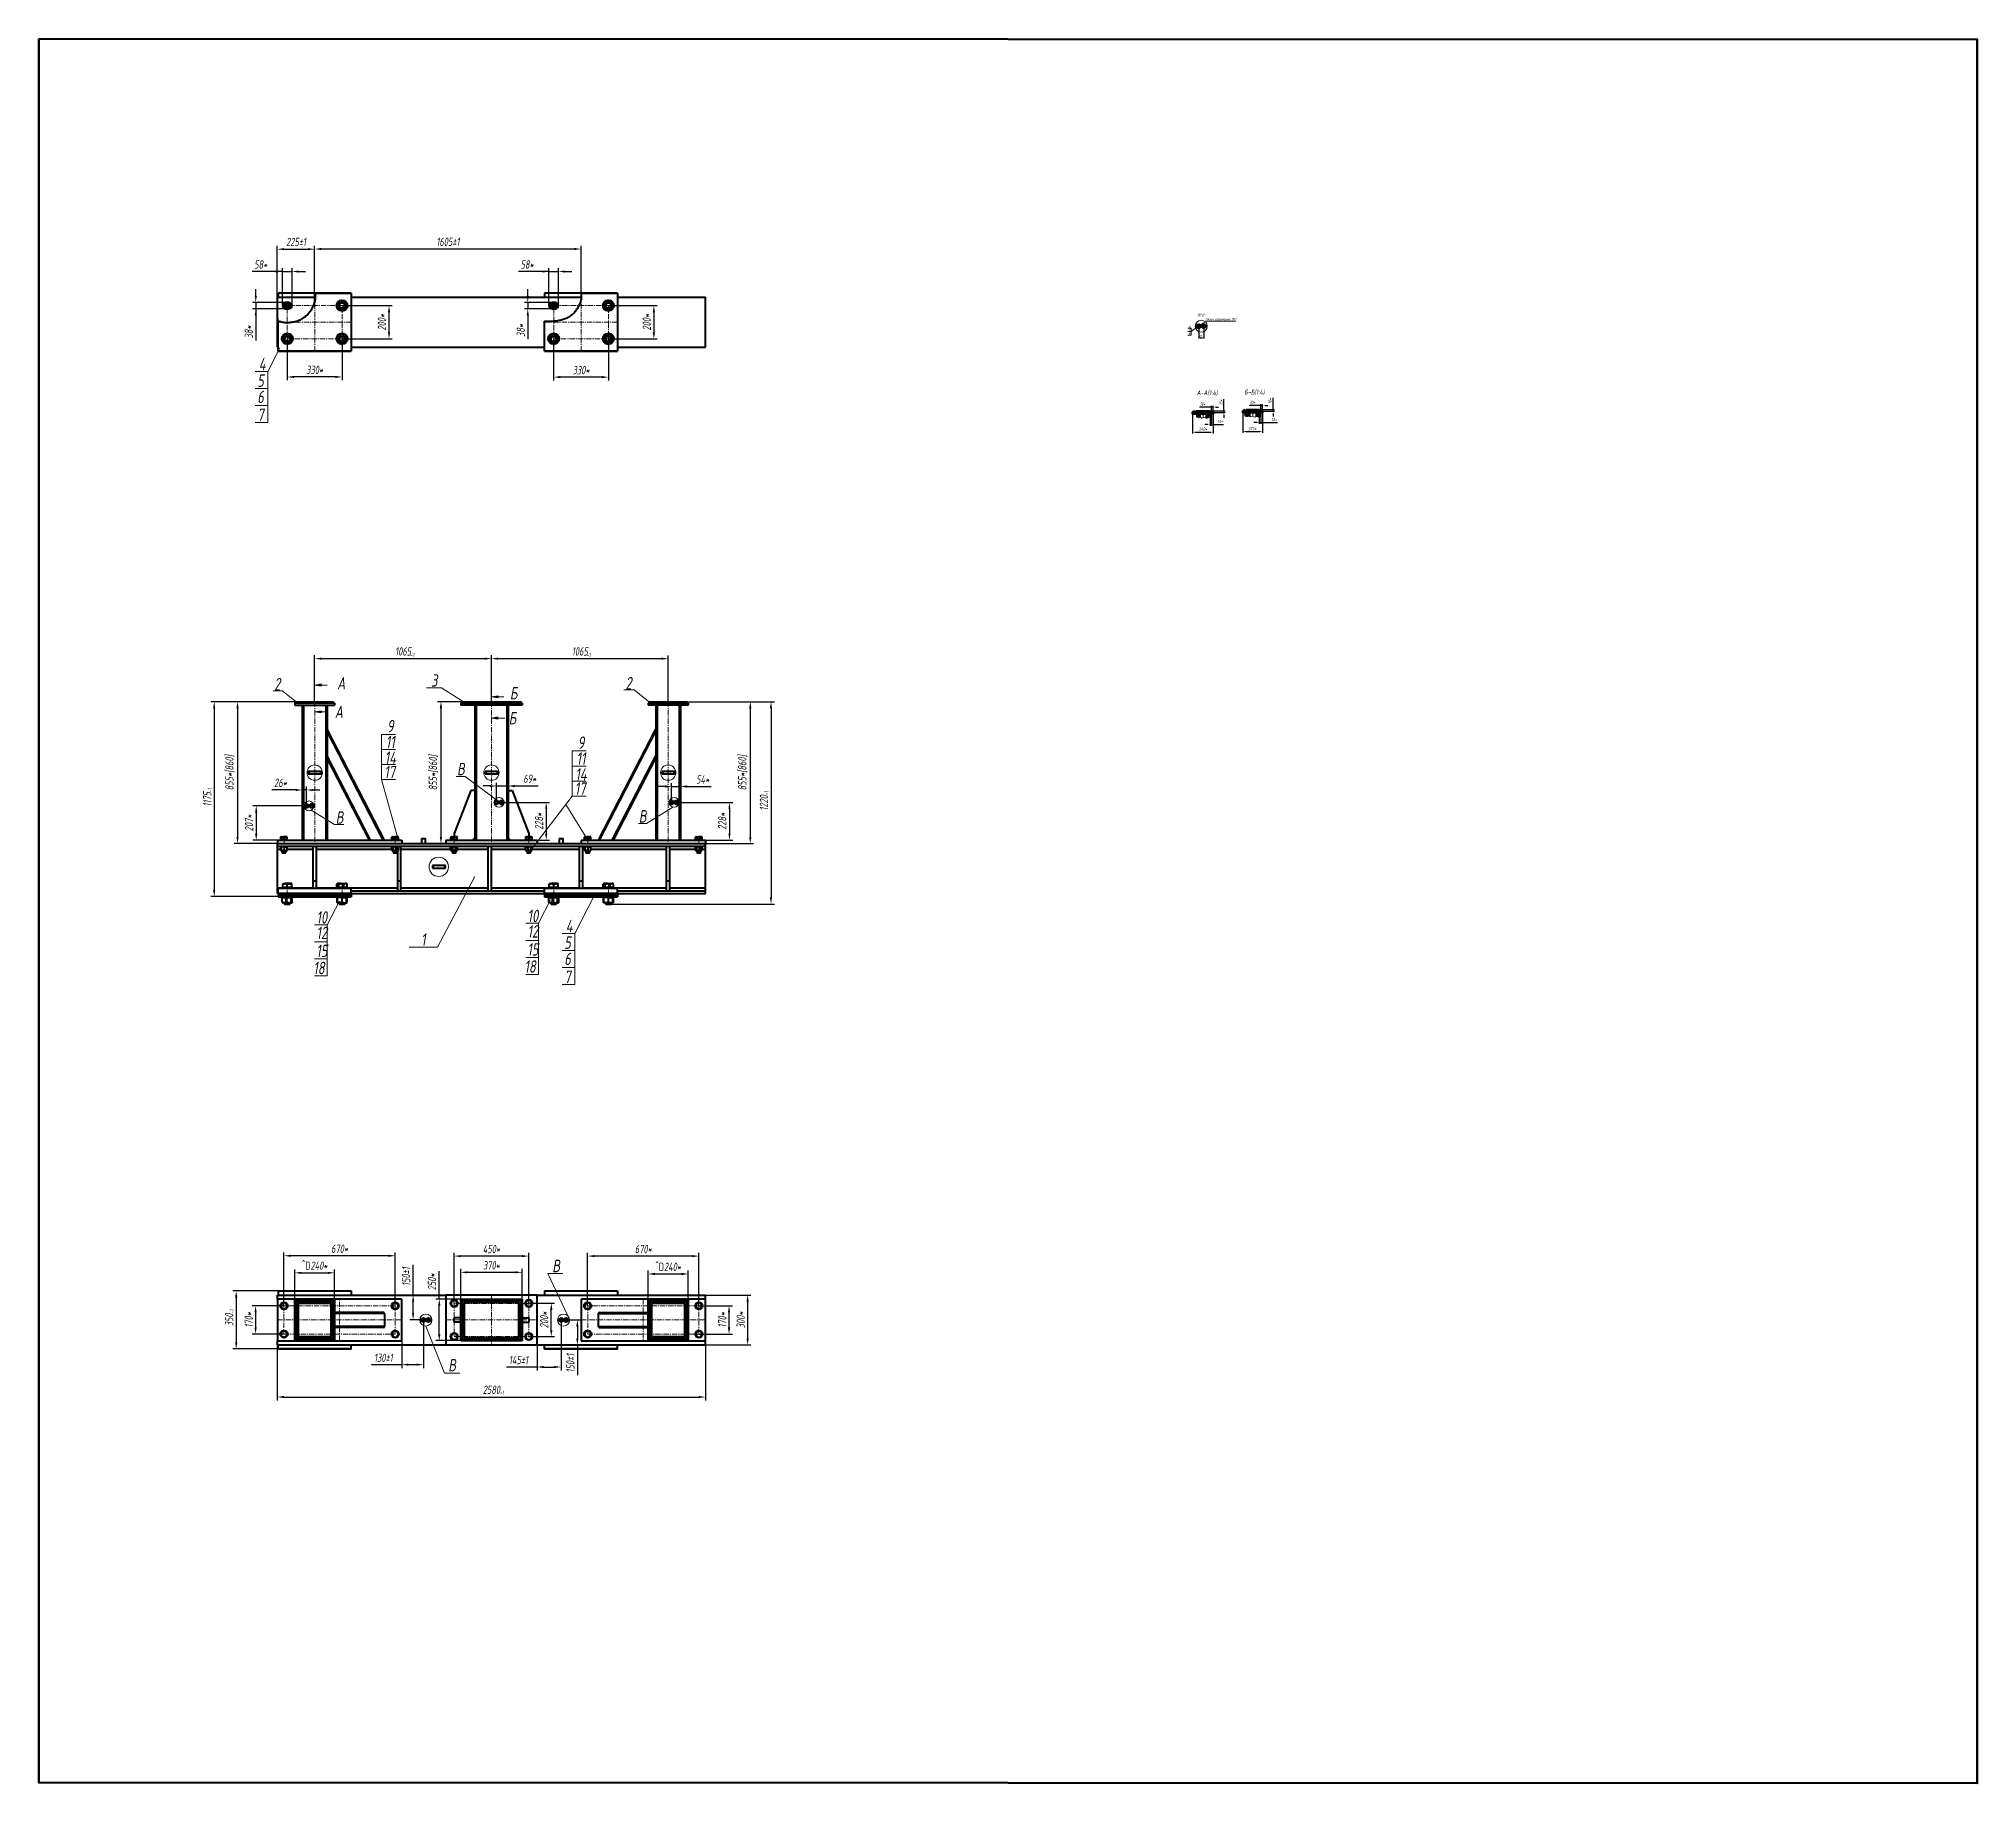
# Model space of a CAD drawing. Header units: millimetres. Extents: x 46486 to 69721, y 30372 to 52690.
# Drawn here: x 58041 to 69721, y 42176 to 52690 of the extents above; entities that cross this region are included whole.
import ezdxf

# ---------------------------------------------------------------- set-up
doc = ezdxf.new("R2010")
doc.units = ezdxf.units.MM
doc.linetypes.add('CENTER', pattern=[50.8, 31.75, -6.35, 6.35, -6.35])
doc.linetypes.add('CENTER2', pattern=[28.575, 19.05, -3.175, 3.175, -3.175])
doc.layers.add('РАЗМЕРЫ', color=7, linetype='Continuous', lineweight=18)
doc.styles.get("Standard").update_dxf_attribs({"font": 'simplex.shx', "width": 0.7, "oblique": 10})
doc.dimstyles.new('STAND1', dxfattribs={"dimtxt": 5, "dimasz": 4, "dimexe": 2, "dimexo": 0, "dimgap": 2, "dimtad": 1, "dimdec": 0, "dimzin": 0, "dimdsep": 46, "dimtxsty": 'Standard', "dimcen": 0, "dimadec": 0, "dimazin": 0, "dimtfac": 1, "dimtdec": 0, "dimtmove": 0, "dimatfit": 3, "dimfxl": 3, "dimtolj": 1, "dimtzin": 0, "dimarcsym": 1})
doc.dimstyles.new('Stand10', dxfattribs={"dimtxt": 50, "dimasz": 40, "dimexe": 20, "dimexo": 0, "dimgap": 16, "dimtad": 1, "dimdec": 0, "dimzin": 0, "dimdsep": 46, "dimtxsty": 'Standard', "dimcen": 0, "dimadec": 0, "dimazin": 0, "dimtfac": 1, "dimtdec": 0, "dimtmove": 0, "dimatfit": 3, "dimfxl": 0.18, "dimtolj": 1, "dimtzin": 0, "dimarcsym": 0})
doc.dimstyles.new('Stand2', dxfattribs={"dimtxt": 10, "dimasz": 8, "dimexe": 4, "dimexo": 0, "dimgap": 4, "dimtad": 1, "dimdec": 0, "dimzin": 0, "dimdsep": 46, "dimtxsty": 'Standard', "dimcen": 0, "dimadec": 0, "dimazin": 0, "dimtfac": 1, "dimtdec": 0, "dimtmove": 0, "dimatfit": 3, "dimfxl": 0.18, "dimtolj": 1, "dimtzin": 0, "dimarcsym": 0})
doc.dimstyles.new('Stand4', dxfattribs={"dimtxt": 20, "dimasz": 16, "dimexe": 8, "dimexo": 0, "dimgap": 8, "dimtad": 1, "dimdec": 0, "dimzin": 0, "dimdsep": 46, "dimtxsty": 'Standard', "dimcen": 0, "dimadec": 0, "dimazin": 0, "dimtfac": 1, "dimtdec": 0, "dimtmove": 0, "dimatfit": 3, "dimfxl": 0.18, "dimtolj": 1, "dimtzin": 0, "dimarcsym": 0})
doc.dimstyles.new('Stand5', dxfattribs={"dimtxt": 25, "dimasz": 20, "dimexe": 10, "dimexo": 0, "dimgap": 8, "dimtad": 1, "dimdec": 0, "dimzin": 0, "dimdsep": 46, "dimtxsty": 'Standard', "dimcen": 0, "dimadec": 0, "dimazin": 0, "dimtfac": 1, "dimtdec": 0, "dimtmove": 0, "dimatfit": 3, "dimfxl": 0.18, "dimtolj": 1, "dimtzin": 0, "dimarcsym": 0})
pattern_1 = [(45, (57556.157, 42075.3056), (-2.245064, 2.245064), [])]

msp = doc.modelspace()

# ---------------------------------------------------------------- blocks, each defined once
blk = doc.blocks.new('*D6225')
at = {"layer": 'РАЗМЕРЫ', "color": 0, "lineweight": 18, "insert": (65081, 50555), "char_height": 30, "attachment_point": 5, "rotation": 359.8985}
blk.add_mtext('\\A1;А-А(1:4)', dxfattribs=at)
blk = doc.blocks.new('*D6226')
at = {"layer": 'DEFPOINTS', "color": 0, "lineweight": 18}
for p in [(65108, 50447), (65108, 50437), (65182, 50447)]:
    blk.add_point(p, dxfattribs=at)
at = {"layer": 'РАЗМЕРЫ', "color": 0, "lineweight": -2}
for p, q in [((65182, 50447), (65182, 50517)), ((65182, 50447), (65182, 50517)), ((65182, 50463), (65182, 50479)), ((65108, 50447), (65190, 50447)), ((65108, 50437), (65190, 50437)), ((65182, 50437), (65182, 50447)), ((65182, 50421), (65182, 50405))]:
    blk.add_line(p, q, dxfattribs=at)
at = {"layer": 'РАЗМЕРЫ', "color": 0, "lineweight": 18}
for points in [[(65179, 50463), (65184, 50463), (65182, 50447)], [(65184, 50421), (65179, 50421), (65182, 50437)]]:
    blk.add_solid(points, dxfattribs=at)
at = {"layer": 'РАЗМЕРЫ', "color": 0, "lineweight": 18, "insert": (65164, 50498), "char_height": 20, "attachment_point": 5, "rotation": 90}
blk.add_mtext('\\A1;10*', dxfattribs=at)
blk = doc.blocks.new('*D6227')
at = {"layer": 'DEFPOINTS', "color": 0, "lineweight": 18}
for p in [(65098, 50437), (65108, 50437), (65108, 50365)]:
    blk.add_point(p, dxfattribs=at)
at = {"layer": 'РАЗМЕРЫ', "color": 0, "lineweight": -2}
for p, q in [((65082, 50365), (65066, 50365)), ((65098, 50437), (65098, 50357)), ((65098, 50365), (65108, 50365)), ((65108, 50437), (65108, 50357)), ((65124, 50365), (65179, 50365)), ((65124, 50365), (65179, 50365))]:
    blk.add_line(p, q, dxfattribs=at)
at = {"layer": 'РАЗМЕРЫ', "color": 0, "lineweight": 18}
for points in [[(65082, 50362), (65082, 50367), (65098, 50365)], [(65124, 50367), (65124, 50362), (65108, 50365)]]:
    blk.add_solid(points, dxfattribs=at)
at = {"layer": 'РАЗМЕРЫ', "color": 0, "lineweight": 18, "insert": (65160, 50383), "char_height": 20, "attachment_point": 5}
blk.add_mtext('\\A1;10*', dxfattribs=at)
blk = doc.blocks.new('*D6228')
at = {"layer": 'РАЗМЕРЫ', "color": 0, "lineweight": 18, "insert": (65366, 50558), "char_height": 30, "attachment_point": 5, "rotation": 359.8985}
blk.add_mtext('\\A1;Б-Б(1:4)', dxfattribs=at)
blk = doc.blocks.new('*D6230')
at = {"layer": 'DEFPOINTS', "color": 0, "lineweight": 18}
for p in [(65395, 50445), (65405, 50445), (65405, 50376)]:
    blk.add_point(p, dxfattribs=at)
at = {"layer": 'РАЗМЕРЫ', "color": 0, "lineweight": -2}
for p, q in [((65379, 50376), (65363, 50376)), ((65395, 50445), (65395, 50368)), ((65395, 50376), (65405, 50376)), ((65405, 50445), (65405, 50368)), ((65405, 50376), (65504, 50376)), ((65405, 50376), (65504, 50376)), ((65421, 50376), (65437, 50376))]:
    blk.add_line(p, q, dxfattribs=at)
at = {"layer": 'РАЗМЕРЫ', "color": 0, "lineweight": 18}
for points in [[(65379, 50373), (65379, 50379), (65395, 50376)], [(65421, 50379), (65421, 50373), (65405, 50376)]]:
    blk.add_solid(points, dxfattribs=at)
at = {"layer": 'РАЗМЕРЫ', "color": 0, "lineweight": 18, "insert": (65485, 50394), "char_height": 20, "attachment_point": 5}
blk.add_mtext('\\A1;10*', dxfattribs=at)
blk = doc.blocks.new('*D6231')
at = {"layer": 'DEFPOINTS', "color": 0, "lineweight": 18}
for p in [(64993, 50427), (65118, 50427), (65118, 50319)]:
    blk.add_point(p, dxfattribs=at)
at = {"layer": 'РАЗМЕРЫ', "color": 0, "lineweight": -2}
for p, q in [((64993, 50427), (64993, 50311)), ((65118, 50427), (65118, 50311)), ((65009, 50319), (65102, 50319))]:
    blk.add_line(p, q, dxfattribs=at)
at = {"layer": 'РАЗМЕРЫ', "color": 0, "lineweight": 18}
for points in [[(65009, 50321), (65009, 50316), (64993, 50319)], [(65102, 50316), (65102, 50321), (65118, 50319)]]:
    blk.add_solid(points, dxfattribs=at)
at = {"layer": 'РАЗМЕРЫ', "color": 0, "lineweight": 18, "insert": (65056, 50337), "char_height": 20, "attachment_point": 5}
blk.add_mtext('\\A1;240*', dxfattribs=at)
blk = doc.blocks.new('*D6232')
at = {"layer": 'DEFPOINTS', "color": 0, "lineweight": 18}
for p in [(65108, 50470), (65108, 50437), (65118, 50437)]:
    blk.add_point(p, dxfattribs=at)
at = {"layer": 'РАЗМЕРЫ', "color": 0, "lineweight": -2}
for p, q in [((65108, 50470), (65035, 50470)), ((65108, 50470), (65035, 50470)), ((65092, 50470), (65076, 50470)), ((65108, 50437), (65108, 50478)), ((65118, 50470), (65108, 50470)), ((65118, 50437), (65118, 50478)), ((65134, 50470), (65150, 50470))]:
    blk.add_line(p, q, dxfattribs=at)
at = {"layer": 'РАЗМЕРЫ', "color": 0, "lineweight": 18}
for points in [[(65092, 50467), (65092, 50472), (65108, 50470)], [(65134, 50472), (65134, 50467), (65118, 50470)]]:
    blk.add_solid(points, dxfattribs=at)
at = {"layer": 'РАЗМЕРЫ', "color": 0, "lineweight": 18, "insert": (65054, 50488), "char_height": 20, "attachment_point": 5}
blk.add_mtext('\\A1;10*', dxfattribs=at)
blk = doc.blocks.new('*D6233')
at = {"layer": 'DEFPOINTS', "color": 0, "lineweight": 18}
for p in [(65295, 50435), (65415, 50435), (65415, 50322)]:
    blk.add_point(p, dxfattribs=at)
at = {"layer": 'РАЗМЕРЫ', "color": 0, "lineweight": -2}
for p, q in [((65295, 50435), (65295, 50314)), ((65415, 50435), (65415, 50314)), ((65311, 50322), (65399, 50322))]:
    blk.add_line(p, q, dxfattribs=at)
at = {"layer": 'РАЗМЕРЫ', "color": 0, "lineweight": 18}
for points in [[(65311, 50324), (65311, 50319), (65295, 50322)], [(65399, 50319), (65399, 50324), (65415, 50322)]]:
    blk.add_solid(points, dxfattribs=at)
at = {"layer": 'РАЗМЕРЫ', "color": 0, "lineweight": 18, "insert": (65353, 50340), "char_height": 20, "attachment_point": 5}
blk.add_mtext('\\A1;370*', dxfattribs=at)
blk = doc.blocks.new('*D6234')
at = {"layer": 'DEFPOINTS', "color": 0, "lineweight": 18}
for p in [(65415, 50480), (65405, 50445), (65415, 50445)]:
    blk.add_point(p, dxfattribs=at)
at = {"layer": 'РАЗМЕРЫ', "color": 0, "lineweight": -2}
for p, q in [((65405, 50480), (65335, 50480)), ((65405, 50480), (65335, 50480)), ((65389, 50480), (65373, 50480)), ((65405, 50445), (65405, 50488)), ((65405, 50480), (65415, 50480)), ((65415, 50445), (65415, 50488)), ((65431, 50480), (65447, 50480))]:
    blk.add_line(p, q, dxfattribs=at)
at = {"layer": 'РАЗМЕРЫ', "color": 0, "lineweight": 18}
for points in [[(65389, 50477), (65389, 50482), (65405, 50480)], [(65431, 50482), (65431, 50477), (65415, 50480)]]:
    blk.add_solid(points, dxfattribs=at)
at = {"layer": 'РАЗМЕРЫ', "color": 0, "lineweight": 18, "insert": (65354, 50498), "char_height": 20, "attachment_point": 5}
blk.add_mtext('\\A1;10*', dxfattribs=at)
blk = doc.blocks.new('*D6244')
at = {"layer": 'РАЗМЕРЫ', "color": 0, "lineweight": 18, "insert": (60831, 44530), "char_height": 25, "attachment_point": 5, "rotation": 359.8985}
blk.add_mtext('\\A1;-1', dxfattribs=at)
blk = doc.blocks.new('*D6245')
at = {"layer": 'РАЗМЕРЫ', "color": 0, "lineweight": 18, "insert": (59204, 45018), "char_height": 25, "attachment_point": 5, "rotation": 89.8985}
blk.add_mtext('\\A1;-1', dxfattribs=at)
blk = doc.blocks.new('*D6248')
at = {"layer": 'РАЗМЕРЫ', "color": 0, "lineweight": 18, "insert": (65043, 51024), "char_height": 15, "attachment_point": 5, "rotation": 359.8985}
blk.add_mtext('\\A1;В(1:2)', dxfattribs=at)
blk = doc.blocks.new('*D6249')
at = {"layer": 'РАЗМЕРЫ', "color": 0, "lineweight": 18, "insert": (65162, 51000), "char_height": 15, "attachment_point": 5, "rotation": 0.1015}
blk.add_mtext('\\A1;Зажим заземления М12', dxfattribs=at)
blk = doc.blocks.new('*D6250')
at = {"layer": 'DEFPOINTS', "color": 0, "lineweight": 18}
for p in [(65030, 50957), (65061, 50957), (65061, 50887)]:
    blk.add_point(p, dxfattribs=at)
at = {"layer": 'РАЗМЕРЫ', "color": 0, "lineweight": -2}
for p, q in [((65030, 50957), (65030, 50883)), ((65061, 50957), (65061, 50883)), ((65038, 50887), (65053, 50887))]:
    blk.add_line(p, q, dxfattribs=at)
at = {"layer": 'РАЗМЕРЫ', "color": 0, "lineweight": 18}
for points in [[(65038, 50889), (65038, 50886), (65030, 50887)], [(65053, 50886), (65053, 50889), (65061, 50887)]]:
    blk.add_solid(points, dxfattribs=at)
at = {"layer": 'РАЗМЕРЫ', "color": 0, "lineweight": 18, "insert": (65045, 50897), "char_height": 10, "attachment_point": 5}
blk.add_mtext('\\A1;30±0,5', dxfattribs=at)
blk = doc.blocks.new('*D6251')
at = {"layer": 'РАЗМЕРЫ', "color": 0, "lineweight": 18, "insert": (64975, 50914), "char_height": 15, "attachment_point": 5, "rotation": 359.8985}
blk.add_mtext('\\A1;16', dxfattribs=at)
blk = doc.blocks.new('*D6252')
at = {"layer": 'РАЗМЕРЫ', "color": 0, "lineweight": 18, "insert": (64975, 50935), "char_height": 15, "attachment_point": 5, "rotation": 359.8985}
blk.add_mtext('\\A1;13', dxfattribs=at)
blk = doc.blocks.new('*D6253')
at = {"layer": 'РАЗМЕРЫ', "color": 0, "lineweight": 18, "insert": (64975, 50954), "char_height": 15, "attachment_point": 5, "rotation": 359.8985}
blk.add_mtext('\\A1;8', dxfattribs=at)
blk = doc.blocks.new('*D6306')
at = {"layer": 'DEFPOINTS', "color": 0, "linetype": 'CENTER', "lineweight": 18}
for p in [(61172, 51287), (61114, 51081), (61172, 51081)]:
    blk.add_point(p, dxfattribs=at)
at = {"layer": 'РАЗМЕРЫ', "color": 0, "lineweight": -2}
for p, q in [((61114, 51287), (60932, 51287)), ((61114, 51287), (60932, 51287)), ((61074, 51287), (61034, 51287)), ((61114, 51081), (61114, 51307)), ((61114, 51287), (61172, 51287)), ((61172, 51081), (61172, 51307)), ((61212, 51287), (61252, 51287))]:
    blk.add_line(p, q, dxfattribs=at)
at = {"layer": 'РАЗМЕРЫ', "color": 0, "linetype": 'CENTER', "lineweight": 18}
for points in [[(61074, 51280), (61074, 51293), (61114, 51287)], [(61212, 51293), (61212, 51280), (61172, 51287)]]:
    blk.add_solid(points, dxfattribs=at)
at = {"layer": 'РАЗМЕРЫ', "color": 0, "linetype": 'CENTER', "lineweight": 18, "insert": (60983, 51329), "char_height": 50, "attachment_point": 5}
blk.add_mtext('\\A1;58*', dxfattribs=at)
blk = doc.blocks.new('*D6307')
at = {"layer": 'DEFPOINTS', "color": 0, "linetype": 'CENTER', "lineweight": 18}
for p in [(59567, 51287), (59509, 51081), (59567, 51081)]:
    blk.add_point(p, dxfattribs=at)
at = {"layer": 'РАЗМЕРЫ', "color": 0, "lineweight": -2}
for p, q in [((59509, 51287), (59327, 51287)), ((59509, 51287), (59327, 51287)), ((59469, 51287), (59429, 51287)), ((59509, 51081), (59509, 51307)), ((59509, 51287), (59567, 51287)), ((59567, 51081), (59567, 51307)), ((59607, 51287), (59647, 51287))]:
    blk.add_line(p, q, dxfattribs=at)
at = {"layer": 'РАЗМЕРЫ', "color": 0, "linetype": 'CENTER', "lineweight": 18}
for points in [[(59469, 51280), (59469, 51293), (59509, 51287)], [(59607, 51293), (59607, 51280), (59567, 51287)]]:
    blk.add_solid(points, dxfattribs=at)
at = {"layer": 'РАЗМЕРЫ', "color": 0, "linetype": 'CENTER', "lineweight": 18, "insert": (59378, 51329), "char_height": 50, "attachment_point": 5}
blk.add_mtext('\\A1;58*', dxfattribs=at)
blk = doc.blocks.new('*D6309')
at = {"layer": 'DEFPOINTS', "color": 0, "lineweight": 18}
for p in [(59348, 51062), (59538, 51100), (59538, 51062)]:
    blk.add_point(p, dxfattribs=at)
at = {"layer": 'РАЗМЕРЫ', "color": 0, "lineweight": -2}
for p, q in [((59348, 51140), (59348, 51180)), ((59538, 51100), (59328, 51100)), ((59538, 51062), (59328, 51062)), ((59348, 51100), (59348, 51062)), ((59348, 51062), (59348, 50871)), ((59348, 51062), (59348, 50871)), ((59348, 51022), (59348, 50982))]:
    blk.add_line(p, q, dxfattribs=at)
at = {"layer": 'РАЗМЕРЫ', "color": 0, "lineweight": 18}
for points in [[(59342, 51140), (59355, 51140), (59348, 51100)], [(59355, 51022), (59342, 51022), (59348, 51062)]]:
    blk.add_solid(points, dxfattribs=at)
at = {"layer": 'РАЗМЕРЫ', "color": 0, "lineweight": 18, "insert": (59306, 50922), "char_height": 50, "attachment_point": 5, "rotation": 90}
blk.add_mtext('\\A1;38*', dxfattribs=at)
blk = doc.blocks.new('*D6310')
at = {"layer": 'DEFPOINTS', "color": 0, "lineweight": 18}
for p in [(60987, 51062), (61143, 51100), (61143, 51062)]:
    blk.add_point(p, dxfattribs=at)
at = {"layer": 'РАЗМЕРЫ', "color": 0, "lineweight": -2}
for p, q in [((60987, 51140), (60987, 51180)), ((61143, 51100), (60967, 51100)), ((61143, 51062), (60967, 51062)), ((60987, 51100), (60987, 51062)), ((60987, 51022), (60987, 50880)), ((60987, 51022), (60987, 50880))]:
    blk.add_line(p, q, dxfattribs=at)
at = {"layer": 'РАЗМЕРЫ', "color": 0, "lineweight": 18}
for points in [[(60981, 51140), (60994, 51140), (60987, 51100)], [(60994, 51022), (60981, 51022), (60987, 51062)]]:
    blk.add_solid(points, dxfattribs=at)
at = {"layer": 'РАЗМЕРЫ', "color": 0, "lineweight": 18, "insert": (60945, 50931), "char_height": 50, "attachment_point": 5, "rotation": 90}
blk.add_mtext('\\A1;38*', dxfattribs=at)
blk = doc.blocks.new('*D6311')
at = {"layer": 'РАЗМЕРЫ', "color": 0, "lineweight": 18, "insert": (59387, 50729), "char_height": 75, "attachment_point": 5, "rotation": 359.8985}
blk.add_mtext('\\A1;4', dxfattribs=at)
blk = doc.blocks.new('*D6312')
at = {"layer": 'РАЗМЕРЫ', "color": 0, "lineweight": 18, "insert": (59377, 50531), "char_height": 75, "attachment_point": 5, "rotation": 359.8985}
blk.add_mtext('\\A1;6', dxfattribs=at)
blk = doc.blocks.new('*D6313')
at = {"layer": 'РАЗМЕРЫ', "color": 0, "lineweight": 18, "insert": (59377, 50629), "char_height": 75, "attachment_point": 5, "rotation": 359.8985}
blk.add_mtext('\\A1;5', dxfattribs=at)
blk = doc.blocks.new('*D6314')
at = {"layer": 'РАЗМЕРЫ', "color": 0, "lineweight": 18, "insert": (59377, 50423), "char_height": 75, "attachment_point": 5, "rotation": 359.8985}
blk.add_mtext('\\A1;7', dxfattribs=at)
blk = doc.blocks.new('*D6315')
at = {"layer": 'DEFPOINTS', "color": 0, "lineweight": 18}
for p in [(59538, 50881), (59868, 50881), (59538, 50651)]:
    blk.add_point(p, dxfattribs=at)
at = {"layer": 'РАЗМЕРЫ', "color": 0, "lineweight": -2}
for p, q in [((59538, 50881), (59538, 50631)), ((59868, 50881), (59868, 50631)), ((59828, 50651), (59578, 50651))]:
    blk.add_line(p, q, dxfattribs=at)
at = {"layer": 'РАЗМЕРЫ', "color": 0, "lineweight": 18}
for points in [[(59578, 50658), (59578, 50645), (59538, 50651)], [(59828, 50645), (59828, 50658), (59868, 50651)]]:
    blk.add_solid(points, dxfattribs=at)
at = {"layer": 'РАЗМЕРЫ', "color": 0, "lineweight": 18, "insert": (59703, 50694), "char_height": 50, "attachment_point": 5}
blk.add_mtext('\\A1;330*', dxfattribs=at)
blk = doc.blocks.new('*D6316')
at = {"layer": 'DEFPOINTS', "color": 0, "lineweight": 18}
for p in [(61143, 50881), (61473, 50881), (61143, 50650)]:
    blk.add_point(p, dxfattribs=at)
at = {"layer": 'РАЗМЕРЫ', "color": 0, "lineweight": -2}
for p, q in [((61143, 50881), (61143, 50630)), ((61473, 50881), (61473, 50630)), ((61433, 50650), (61183, 50650))]:
    blk.add_line(p, q, dxfattribs=at)
at = {"layer": 'РАЗМЕРЫ', "color": 0, "lineweight": 18}
for points in [[(61183, 50657), (61183, 50644), (61143, 50650)], [(61433, 50644), (61433, 50657), (61473, 50650)]]:
    blk.add_solid(points, dxfattribs=at)
at = {"layer": 'РАЗМЕРЫ', "color": 0, "lineweight": 18, "insert": (61308, 50692), "char_height": 50, "attachment_point": 5}
blk.add_mtext('\\A1;330*', dxfattribs=at)
blk = doc.blocks.new('*D6317')
at = {"layer": 'DEFPOINTS', "color": 0, "lineweight": 18}
for p in [(59703, 51421), (59703, 51156), (59478, 50988)]:
    blk.add_point(p, dxfattribs=at)
at = {"layer": 'РАЗМЕРЫ', "color": 0, "lineweight": -2}
for p, q in [((59478, 50988), (59478, 51441)), ((59518, 51421), (59663, 51421)), ((59703, 51156), (59703, 51441))]:
    blk.add_line(p, q, dxfattribs=at)
at = {"layer": 'РАЗМЕРЫ', "color": 0, "lineweight": 18}
for points in [[(59518, 51428), (59518, 51415), (59478, 51421)], [(59663, 51415), (59663, 51428), (59703, 51421)]]:
    blk.add_solid(points, dxfattribs=at)
at = {"layer": 'РАЗМЕРЫ', "color": 0, "lineweight": 18, "insert": (59591, 51465), "char_height": 50, "attachment_point": 5}
blk.add_mtext('\\A1;225%%p1', dxfattribs=at)
blk = doc.blocks.new('*D6342')
at = {"layer": 'DEFPOINTS', "color": 0, "lineweight": 18}
for p in [(59703, 51422), (59703, 51081), (61308, 51156)]:
    blk.add_point(p, dxfattribs=at)
at = {"layer": 'РАЗМЕРЫ', "color": 0, "lineweight": -2}
for p, q in [((59703, 51081), (59703, 51442)), ((61268, 51422), (59743, 51422)), ((61308, 51156), (61308, 51442))]:
    blk.add_line(p, q, dxfattribs=at)
at = {"layer": 'РАЗМЕРЫ', "color": 0, "lineweight": 18}
for points in [[(59743, 51429), (59743, 51416), (59703, 51422)], [(61268, 51416), (61268, 51429), (61308, 51422)]]:
    blk.add_solid(points, dxfattribs=at)
at = {"layer": 'РАЗМЕРЫ', "color": 0, "lineweight": 18, "insert": (60506, 51466), "char_height": 50, "attachment_point": 5, "rotation": 359.9992}
blk.add_mtext('\\A1;1605%%p1', dxfattribs=at)
blk = doc.blocks.new('*D6343')
at = {"layer": 'DEFPOINTS', "color": 0, "lineweight": 18}
for p in [(59868, 51081), (59868, 50881), (60151, 50881)]:
    blk.add_point(p, dxfattribs=at)
at = {"layer": 'РАЗМЕРЫ', "color": 0, "lineweight": -2}
for p, q in [((59868, 51081), (60171, 51081)), ((60151, 51041), (60151, 50921)), ((59868, 50881), (60171, 50881))]:
    blk.add_line(p, q, dxfattribs=at)
at = {"layer": 'РАЗМЕРЫ', "color": 0, "lineweight": 18}
for points in [[(60158, 51041), (60145, 51041), (60151, 51081)], [(60145, 50921), (60158, 50921), (60151, 50881)]]:
    blk.add_solid(points, dxfattribs=at)
at = {"layer": 'РАЗМЕРЫ', "color": 0, "lineweight": 18, "insert": (60108, 50981), "char_height": 50, "attachment_point": 5, "rotation": 90}
blk.add_mtext('\\A1;200*', dxfattribs=at)
blk = doc.blocks.new('*D6344')
at = {"layer": 'DEFPOINTS', "color": 0, "lineweight": 18}
for p in [(61473, 51081), (61473, 50881), (61747, 50881)]:
    blk.add_point(p, dxfattribs=at)
at = {"layer": 'РАЗМЕРЫ', "color": 0, "lineweight": -2}
for p, q in [((61473, 51081), (61767, 51081)), ((61747, 51041), (61747, 50921)), ((61473, 50881), (61767, 50881))]:
    blk.add_line(p, q, dxfattribs=at)
at = {"layer": 'РАЗМЕРЫ', "color": 0, "lineweight": 18}
for points in [[(61754, 51041), (61740, 51041), (61747, 51081)], [(61740, 50921), (61754, 50921), (61747, 50881)]]:
    blk.add_solid(points, dxfattribs=at)
at = {"layer": 'РАЗМЕРЫ', "color": 0, "lineweight": 18, "insert": (61704, 50981), "char_height": 50, "attachment_point": 5, "rotation": 90}
blk.add_mtext('\\A1;200*', dxfattribs=at)
blk = doc.blocks.new('*D6347')
at = {"layer": 'DEFPOINTS', "color": 0, "lineweight": 18}
for p in [(62018, 45053), (62200, 45053), (62018, 44883)]:
    blk.add_point(p, dxfattribs=at)
at = {"layer": 'РАЗМЕРЫ', "color": 0, "lineweight": -2}
for p, q in [((62018, 45053), (62220, 45053)), ((62200, 44923), (62200, 45013)), ((62018, 44883), (62220, 44883))]:
    blk.add_line(p, q, dxfattribs=at)
at = {"layer": 'РАЗМЕРЫ', "color": 0, "lineweight": 18}
for points in [[(62207, 45013), (62193, 45013), (62200, 45053)], [(62193, 44923), (62207, 44923), (62200, 44883)]]:
    blk.add_solid(points, dxfattribs=at)
at = {"layer": 'РАЗМЕРЫ', "color": 0, "lineweight": 18, "insert": (62159, 44968), "char_height": 50, "attachment_point": 5, "rotation": 90}
blk.add_mtext('\\A1;170*', dxfattribs=at)
blk = doc.blocks.new('*D6348')
at = {"layer": 'DEFPOINTS', "color": 0, "lineweight": 18}
for p in [(61953, 45245), (61713, 45088), (61953, 45088)]:
    blk.add_point(p, dxfattribs=at)
at = {"layer": 'РАЗМЕРЫ', "color": 0, "lineweight": -2}
for p, q in [((61713, 45088), (61713, 45265)), ((61753, 45245), (61913, 45245)), ((61953, 45088), (61953, 45265))]:
    blk.add_line(p, q, dxfattribs=at)
at = {"layer": 'РАЗМЕРЫ', "color": 0, "lineweight": 18}
for points in [[(61753, 45252), (61753, 45238), (61713, 45245)], [(61913, 45238), (61913, 45252), (61953, 45245)]]:
    blk.add_solid(points, dxfattribs=at)
at = {"layer": 'РАЗМЕРЫ', "color": 0, "lineweight": 18, "insert": (61833, 45288), "char_height": 50, "attachment_point": 5}
blk.add_mtext('\\A1;{\\Q0;^D}240*', dxfattribs=at)
blk = doc.blocks.new('*D6349')
at = {"layer": 'DEFPOINTS', "color": 0, "lineweight": 18}
for p in [(61348, 45353), (61348, 45053), (62018, 45053)]:
    blk.add_point(p, dxfattribs=at)
at = {"layer": 'РАЗМЕРЫ', "color": 0, "lineweight": -2}
for p, q in [((61348, 45053), (61348, 45373)), ((61978, 45353), (61388, 45353)), ((62018, 45053), (62018, 45373))]:
    blk.add_line(p, q, dxfattribs=at)
at = {"layer": 'РАЗМЕРЫ', "color": 0, "lineweight": 18}
for points in [[(61388, 45359), (61388, 45346), (61348, 45353)], [(61978, 45346), (61978, 45359), (62018, 45353)]]:
    blk.add_solid(points, dxfattribs=at)
at = {"layer": 'РАЗМЕРЫ', "color": 0, "lineweight": 18, "insert": (61683, 45395), "char_height": 50, "attachment_point": 5}
blk.add_mtext('\\A1;670*', dxfattribs=at)
blk = doc.blocks.new('*D6350')
at = {"layer": 'DEFPOINTS', "color": 0, "lineweight": 18}
for p in [(60953, 45255), (60583, 45093), (60953, 45093)]:
    blk.add_point(p, dxfattribs=at)
at = {"layer": 'РАЗМЕРЫ', "color": 0, "lineweight": -2}
for p, q in [((60583, 45093), (60583, 45275)), ((60623, 45255), (60913, 45255)), ((60953, 45093), (60953, 45275))]:
    blk.add_line(p, q, dxfattribs=at)
at = {"layer": 'РАЗМЕРЫ', "color": 0, "lineweight": 18}
for points in [[(60623, 45261), (60623, 45248), (60583, 45255)], [(60913, 45248), (60913, 45261), (60953, 45255)]]:
    blk.add_solid(points, dxfattribs=at)
at = {"layer": 'РАЗМЕРЫ', "color": 0, "lineweight": 18, "insert": (60768, 45297), "char_height": 50, "attachment_point": 5}
blk.add_mtext('\\A1;370*', dxfattribs=at)
blk = doc.blocks.new('*D6351')
at = {"layer": 'DEFPOINTS', "color": 0, "lineweight": 18}
for p in [(60543, 45353), (60543, 45068), (60993, 45068)]:
    blk.add_point(p, dxfattribs=at)
at = {"layer": 'РАЗМЕРЫ', "color": 0, "lineweight": -2}
for p, q in [((60543, 45068), (60543, 45373)), ((60953, 45353), (60583, 45353)), ((60993, 45068), (60993, 45373))]:
    blk.add_line(p, q, dxfattribs=at)
at = {"layer": 'РАЗМЕРЫ', "color": 0, "lineweight": 18}
for points in [[(60583, 45359), (60583, 45346), (60543, 45353)], [(60953, 45346), (60953, 45359), (60993, 45353)]]:
    blk.add_solid(points, dxfattribs=at)
at = {"layer": 'РАЗМЕРЫ', "color": 0, "lineweight": 18, "insert": (60768, 45395), "char_height": 50, "attachment_point": 5}
blk.add_mtext('\\A1;450*', dxfattribs=at)
blk = doc.blocks.new('*D6352')
at = {"layer": 'DEFPOINTS', "color": 0, "lineweight": 18}
for p in [(60993, 45068), (61129, 45068), (60993, 44868)]:
    blk.add_point(p, dxfattribs=at)
at = {"layer": 'РАЗМЕРЫ', "color": 0, "lineweight": -2}
for p, q in [((60993, 45068), (61149, 45068)), ((61129, 44908), (61129, 45028)), ((60993, 44868), (61149, 44868))]:
    blk.add_line(p, q, dxfattribs=at)
at = {"layer": 'РАЗМЕРЫ', "color": 0, "lineweight": 18}
for points in [[(61136, 45028), (61122, 45028), (61129, 45068)], [(61122, 44908), (61136, 44908), (61129, 44868)]]:
    blk.add_solid(points, dxfattribs=at)
at = {"layer": 'РАЗМЕРЫ', "color": 0, "lineweight": 18, "insert": (61086, 44968), "char_height": 50, "attachment_point": 5, "rotation": 90}
blk.add_mtext('\\A1;200*', dxfattribs=at)
blk = doc.blocks.new('*D6353')
at = {"layer": 'DEFPOINTS', "color": 0, "lineweight": 18}
for p in [(60454, 45093), (60583, 45093), (60583, 44843)]:
    blk.add_point(p, dxfattribs=at)
at = {"layer": 'РАЗМЕРЫ', "color": 0, "lineweight": -2}
for p, q in [((60454, 45093), (60454, 45262)), ((60454, 45093), (60454, 45262)), ((60583, 45093), (60434, 45093)), ((60454, 44883), (60454, 45053)), ((60583, 44843), (60434, 44843))]:
    blk.add_line(p, q, dxfattribs=at)
at = {"layer": 'РАЗМЕРЫ', "color": 0, "lineweight": 18}
for points in [[(60461, 45053), (60447, 45053), (60454, 45093)], [(60447, 44883), (60461, 44883), (60454, 44843)]]:
    blk.add_solid(points, dxfattribs=at)
at = {"layer": 'РАЗМЕРЫ', "color": 0, "lineweight": 18, "insert": (60410, 45197), "char_height": 50, "attachment_point": 5, "rotation": 90}
blk.add_mtext('\\A1;250*', dxfattribs=at)
blk = doc.blocks.new('*D6354')
at = {"layer": 'DEFPOINTS', "color": 0, "lineweight": 18}
for p in [(59518, 45053), (59347, 44883), (59518, 44883)]:
    blk.add_point(p, dxfattribs=at)
at = {"layer": 'РАЗМЕРЫ', "color": 0, "lineweight": -2}
for p, q in [((59518, 45053), (59327, 45053)), ((59347, 45013), (59347, 44923)), ((59518, 44883), (59327, 44883))]:
    blk.add_line(p, q, dxfattribs=at)
at = {"layer": 'РАЗМЕРЫ', "color": 0, "lineweight": 18}
for points in [[(59354, 45013), (59341, 45013), (59347, 45053)], [(59341, 44923), (59354, 44923), (59347, 44883)]]:
    blk.add_solid(points, dxfattribs=at)
at = {"layer": 'РАЗМЕРЫ', "color": 0, "lineweight": 18, "insert": (59306, 44968), "char_height": 50, "attachment_point": 5, "rotation": 90}
blk.add_mtext('\\A1;170*', dxfattribs=at)
blk = doc.blocks.new('*D6355')
at = {"layer": 'DEFPOINTS', "color": 0, "lineweight": 18}
for p in [(59823, 45252), (59583, 45088), (59823, 45088)]:
    blk.add_point(p, dxfattribs=at)
at = {"layer": 'РАЗМЕРЫ', "color": 0, "lineweight": -2}
for p, q in [((59583, 45088), (59583, 45272)), ((59623, 45252), (59783, 45252)), ((59823, 45088), (59823, 45272))]:
    blk.add_line(p, q, dxfattribs=at)
at = {"layer": 'РАЗМЕРЫ', "color": 0, "lineweight": 18}
for points in [[(59623, 45258), (59623, 45245), (59583, 45252)], [(59783, 45245), (59783, 45258), (59823, 45252)]]:
    blk.add_solid(points, dxfattribs=at)
at = {"layer": 'РАЗМЕРЫ', "color": 0, "lineweight": 18, "insert": (59703, 45295), "char_height": 50, "attachment_point": 5}
blk.add_mtext('\\A1;{\\Q0;^D}240*', dxfattribs=at)
blk = doc.blocks.new('*D6356')
at = {"layer": 'DEFPOINTS', "color": 0, "lineweight": 18}
for p in [(59518, 45355), (59518, 45053), (60188, 45053)]:
    blk.add_point(p, dxfattribs=at)
at = {"layer": 'РАЗМЕРЫ', "color": 0, "lineweight": -2}
for p, q in [((59518, 45053), (59518, 45375)), ((60148, 45355), (59558, 45355)), ((60188, 45053), (60188, 45375))]:
    blk.add_line(p, q, dxfattribs=at)
at = {"layer": 'РАЗМЕРЫ', "color": 0, "lineweight": 18}
for points in [[(59558, 45361), (59558, 45348), (59518, 45355)], [(60148, 45348), (60148, 45361), (60188, 45355)]]:
    blk.add_solid(points, dxfattribs=at)
at = {"layer": 'РАЗМЕРЫ', "color": 0, "lineweight": 18, "insert": (59853, 45397), "char_height": 50, "attachment_point": 5}
blk.add_mtext('\\A1;670*', dxfattribs=at)
blk = doc.blocks.new('*D6359')
at = {"layer": 'DEFPOINTS', "color": 0, "lineweight": 18}
for p in [(62058, 45118), (62058, 44818), (62312, 44818)]:
    blk.add_point(p, dxfattribs=at)
at = {"layer": 'РАЗМЕРЫ', "color": 0, "lineweight": -2}
for p, q in [((62058, 45118), (62332, 45118)), ((62312, 45078), (62312, 44858)), ((62058, 44818), (62332, 44818))]:
    blk.add_line(p, q, dxfattribs=at)
at = {"layer": 'РАЗМЕРЫ', "color": 0, "lineweight": 18}
for points in [[(62319, 45078), (62305, 45078), (62312, 45118)], [(62305, 44858), (62319, 44858), (62312, 44818)]]:
    blk.add_solid(points, dxfattribs=at)
at = {"layer": 'РАЗМЕРЫ', "color": 0, "lineweight": 18, "insert": (62270, 44968), "char_height": 50, "attachment_point": 5, "rotation": 90}
blk.add_mtext('\\A1;300*', dxfattribs=at)
blk = doc.blocks.new('*D6364')
at = {"layer": 'DEFPOINTS', "color": 0, "lineweight": 18}
for p in [(59483, 45143), (59230, 44793), (59483, 44793)]:
    blk.add_point(p, dxfattribs=at)
at = {"layer": 'РАЗМЕРЫ', "color": 0, "lineweight": -2}
for p, q in [((59483, 45143), (59210, 45143)), ((59230, 45103), (59230, 44833)), ((59483, 44793), (59210, 44793))]:
    blk.add_line(p, q, dxfattribs=at)
at = {"layer": 'РАЗМЕРЫ', "color": 0, "lineweight": 18}
for points in [[(59237, 45103), (59224, 45103), (59230, 45143)], [(59224, 44833), (59237, 44833), (59230, 44793)]]:
    blk.add_solid(points, dxfattribs=at)
at = {"layer": 'РАЗМЕРЫ', "color": 0, "lineweight": 18, "insert": (59188, 44968), "char_height": 50, "attachment_point": 5, "rotation": 90}
blk.add_mtext('\\A1;350', dxfattribs=at)
blk = doc.blocks.new('*D6366')
at = {"layer": 'DEFPOINTS', "color": 0, "lineweight": 18}
for p in [(61188, 44968), (61043, 44818), (61188, 44684)]:
    blk.add_point(p, dxfattribs=at)
at = {"layer": 'РАЗМЕРЫ', "color": 0, "lineweight": -2}
for p, q in [((61188, 44968), (61188, 44664)), ((61043, 44818), (61043, 44664)), ((61043, 44684), (60859, 44684)), ((61043, 44684), (60859, 44684)), ((61083, 44684), (61148, 44684))]:
    blk.add_line(p, q, dxfattribs=at)
at = {"layer": 'РАЗМЕРЫ', "color": 0, "lineweight": 18}
for points in [[(61083, 44691), (61083, 44678), (61043, 44684)], [(61148, 44678), (61148, 44691), (61188, 44684)]]:
    blk.add_solid(points, dxfattribs=at)
at = {"layer": 'РАЗМЕРЫ', "color": 0, "lineweight": 18, "insert": (60931, 44726), "char_height": 50, "attachment_point": 5}
blk.add_mtext('\\A1;145%%p1', dxfattribs=at)
blk = doc.blocks.new('*D6367')
at = {"layer": 'DEFPOINTS', "color": 0, "lineweight": 18}
for p in [(61188, 44968), (61276, 44818), (61286, 44818)]:
    blk.add_point(p, dxfattribs=at)
at = {"layer": 'РАЗМЕРЫ', "color": 0, "lineweight": -2}
for p, q in [((61188, 44968), (61306, 44968)), ((61286, 44928), (61286, 44858)), ((61276, 44818), (61306, 44818)), ((61286, 44818), (61286, 44636)), ((61286, 44818), (61286, 44636))]:
    blk.add_line(p, q, dxfattribs=at)
at = {"layer": 'РАЗМЕРЫ', "color": 0, "lineweight": 18}
for points in [[(61293, 44928), (61279, 44928), (61286, 44968)], [(61279, 44858), (61293, 44858), (61286, 44818)]]:
    blk.add_solid(points, dxfattribs=at)
at = {"layer": 'РАЗМЕРЫ', "color": 0, "lineweight": 18, "insert": (61244, 44707), "char_height": 50, "attachment_point": 5, "rotation": 90}
blk.add_mtext('\\A1;150%%p1', dxfattribs=at)
blk = doc.blocks.new('*D6368')
at = {"layer": 'DEFPOINTS', "color": 0, "lineweight": 18}
for p in [(60296, 45118), (60323, 45118), (60358, 44968)]:
    blk.add_point(p, dxfattribs=at)
at = {"layer": 'РАЗМЕРЫ', "color": 0, "lineweight": -2}
for p, q in [((60296, 45118), (60296, 45300)), ((60296, 45118), (60296, 45300)), ((60323, 45118), (60276, 45118)), ((60296, 45008), (60296, 45078)), ((60358, 44968), (60276, 44968))]:
    blk.add_line(p, q, dxfattribs=at)
at = {"layer": 'РАЗМЕРЫ', "color": 0, "lineweight": 18}
for points in [[(60303, 45078), (60290, 45078), (60296, 45118)], [(60290, 45008), (60303, 45008), (60296, 44968)]]:
    blk.add_solid(points, dxfattribs=at)
at = {"layer": 'РАЗМЕРЫ', "color": 0, "lineweight": 18, "insert": (60254, 45229), "char_height": 50, "attachment_point": 5, "rotation": 90}
blk.add_mtext('\\A1;150%%p1', dxfattribs=at)
blk = doc.blocks.new('*D6370')
at = {"layer": 'DEFPOINTS', "color": 0, "lineweight": 18}
for p in [(60228, 44918), (60358, 44968), (60228, 44698)]:
    blk.add_point(p, dxfattribs=at)
at = {"layer": 'РАЗМЕРЫ', "color": 0, "lineweight": -2}
for p, q in [((60228, 44918), (60228, 44678)), ((60358, 44968), (60358, 44678)), ((60228, 44698), (60046, 44698)), ((60228, 44698), (60046, 44698)), ((60318, 44698), (60268, 44698))]:
    blk.add_line(p, q, dxfattribs=at)
at = {"layer": 'РАЗМЕРЫ', "color": 0, "lineweight": 18}
for points in [[(60268, 44705), (60268, 44692), (60228, 44698)], [(60318, 44692), (60318, 44705), (60358, 44698)]]:
    blk.add_solid(points, dxfattribs=at)
at = {"layer": 'РАЗМЕРЫ', "color": 0, "lineweight": 18, "insert": (60117, 44740), "char_height": 50, "attachment_point": 5}
blk.add_mtext('\\A1;130%%p1', dxfattribs=at)
blk = doc.blocks.new('*D6371')
at = {"layer": 'РАЗМЕРЫ', "color": 0, "lineweight": 18, "insert": (60531, 44695), "char_height": 75, "attachment_point": 5, "rotation": 359.8985}
blk.add_mtext('\\A1;В', dxfattribs=at)
blk = doc.blocks.new('*D6372')
at = {"layer": 'РАЗМЕРЫ', "color": 0, "lineweight": 18, "insert": (61158, 45293), "char_height": 75, "attachment_point": 5, "rotation": 359.8985}
blk.add_mtext('\\A1;В', dxfattribs=at)
blk = doc.blocks.new('*D6379')
at = {"layer": 'DEFPOINTS', "color": 0, "lineweight": 18}
for p in [(59478, 44843), (62058, 44843), (62058, 44503)]:
    blk.add_point(p, dxfattribs=at)
at = {"layer": 'РАЗМЕРЫ', "color": 0, "lineweight": -2}
for p, q in [((59478, 44843), (59478, 44483)), ((62058, 44843), (62058, 44483)), ((59518, 44503), (62018, 44503))]:
    blk.add_line(p, q, dxfattribs=at)
at = {"layer": 'РАЗМЕРЫ', "color": 0, "lineweight": 18}
for points in [[(59518, 44510), (59518, 44497), (59478, 44503)], [(62018, 44497), (62018, 44510), (62058, 44503)]]:
    blk.add_solid(points, dxfattribs=at)
at = {"layer": 'РАЗМЕРЫ', "color": 0, "lineweight": 18, "insert": (60768, 44547), "char_height": 50, "attachment_point": 5}
blk.add_mtext('\\A1;2580', dxfattribs=at)
blk = doc.blocks.new('*D6427')
at = {"layer": 'РАЗМЕРЫ', "color": 0, "lineweight": 18, "insert": (61308, 48351), "char_height": 75, "attachment_point": 5, "rotation": 359.8985}
blk.add_mtext('\\A1;11', dxfattribs=at)
blk = doc.blocks.new('*D6428')
at = {"layer": 'РАЗМЕРЫ', "color": 0, "lineweight": 18, "insert": (61308, 48447), "char_height": 75, "attachment_point": 5, "rotation": 359.8985}
blk.add_mtext('\\A1;9', dxfattribs=at)
blk = doc.blocks.new('*D6429')
at = {"layer": 'РАЗМЕРЫ', "color": 0, "linetype": 'CENTER', "lineweight": 18, "insert": (61237, 47342), "char_height": 75, "attachment_point": 5, "rotation": 359.8985}
blk.add_mtext('\\A1;4', dxfattribs=at)
blk = doc.blocks.new('*D6430')
at = {"layer": 'РАЗМЕРЫ', "color": 0, "linetype": 'CENTER', "lineweight": 18, "insert": (61227, 47144), "char_height": 75, "attachment_point": 5, "rotation": 359.8985}
blk.add_mtext('\\A1;6', dxfattribs=at)
blk = doc.blocks.new('*D6431')
at = {"layer": 'РАЗМЕРЫ', "color": 0, "linetype": 'CENTER', "lineweight": 18, "insert": (61227, 47242), "char_height": 75, "attachment_point": 5, "rotation": 359.8985}
blk.add_mtext('\\A1;5', dxfattribs=at)
blk = doc.blocks.new('*D6432')
at = {"layer": 'РАЗМЕРЫ', "color": 0, "linetype": 'CENTER', "lineweight": 18, "insert": (61227, 47036), "char_height": 75, "attachment_point": 5, "rotation": 359.8985}
blk.add_mtext('\\A1;7', dxfattribs=at)
blk = doc.blocks.new('*D6433')
at = {"layer": 'РАЗМЕРЫ', "color": 0, "lineweight": 18, "insert": (61308, 48256), "char_height": 75, "attachment_point": 5, "rotation": 359.8985}
blk.add_mtext('\\A1;14', dxfattribs=at)
blk = doc.blocks.new('*D6434')
at = {"layer": 'РАЗМЕРЫ', "color": 0, "lineweight": 18, "insert": (61303, 48170), "char_height": 75, "attachment_point": 5, "rotation": 359.8985}
blk.add_mtext('\\A1;17', dxfattribs=at)
blk = doc.blocks.new('*D6435')
at = {"layer": 'РАЗМЕРЫ', "color": 0, "lineweight": 18, "insert": (62426, 48142), "char_height": 25, "attachment_point": 5, "rotation": 89.8985}
blk.add_mtext('\\A1;-1', dxfattribs=at)
blk = doc.blocks.new('*D6436')
at = {"layer": 'РАЗМЕРЫ', "color": 0, "lineweight": 18, "insert": (59071, 48159), "char_height": 25, "attachment_point": 5, "rotation": 89.8985}
blk.add_mtext('\\A1;-1', dxfattribs=at)
blk = doc.blocks.new('*D6437')
at = {"layer": 'РАЗМЕРЫ', "color": 0, "linetype": 'CENTER', "lineweight": 18, "insert": (59849, 48633), "char_height": 75, "attachment_point": 5, "rotation": 359.8985}
blk.add_mtext('\\A1;А', dxfattribs=at)
blk = doc.blocks.new('*D6438')
at = {"layer": 'РАЗМЕРЫ', "color": 0, "linetype": 'CENTER', "lineweight": 18, "insert": (59863, 48805), "char_height": 75, "attachment_point": 5, "rotation": 359.8985}
blk.add_mtext('\\A1;А', dxfattribs=at)
blk = doc.blocks.new('*D6439')
at = {"layer": 'РАЗМЕРЫ', "color": 0, "linetype": 'CENTER', "lineweight": 18, "insert": (60895, 48595), "char_height": 75, "attachment_point": 5, "rotation": 359.8985}
blk.add_mtext('\\A1;Б', dxfattribs=at)
blk = doc.blocks.new('*D6440')
at = {"layer": 'РАЗМЕРЫ', "color": 0, "linetype": 'CENTER', "lineweight": 18, "insert": (60902, 48745), "char_height": 75, "attachment_point": 5, "rotation": 359.8985}
blk.add_mtext('\\A1;Б', dxfattribs=at)
blk = doc.blocks.new('*D6452')
at = {"layer": 'РАЗМЕРЫ', "color": 0, "linetype": 'CENTER', "lineweight": 18, "insert": (59746, 47394), "char_height": 75, "attachment_point": 5, "rotation": 359.8985}
blk.add_mtext('\\A1;10', dxfattribs=at)
blk = doc.blocks.new('*D6453')
at = {"layer": 'РАЗМЕРЫ', "color": 0, "linetype": 'CENTER', "lineweight": 18, "insert": (59746, 47301), "char_height": 75, "attachment_point": 5, "rotation": 359.8985}
blk.add_mtext('\\A1;12', dxfattribs=at)
blk = doc.blocks.new('*D6454')
at = {"layer": 'РАЗМЕРЫ', "color": 0, "linetype": 'CENTER', "lineweight": 18, "insert": (59746, 47192), "char_height": 75, "attachment_point": 5, "rotation": 359.8985}
blk.add_mtext('\\A1;15', dxfattribs=at)
blk = doc.blocks.new('*D6455')
at = {"layer": 'РАЗМЕРЫ', "color": 0, "linetype": 'CENTER', "lineweight": 18, "insert": (59729, 47089), "char_height": 75, "attachment_point": 5, "rotation": 359.8985}
blk.add_mtext('\\A1;18', dxfattribs=at)
blk = doc.blocks.new('*D6462')
at = {"layer": 'РАЗМЕРЫ', "color": 0, "lineweight": 18, "insert": (60358, 47260), "char_height": 75, "attachment_point": 5, "rotation": 359.8985}
blk.add_mtext('\\A1;1', dxfattribs=at)
blk = doc.blocks.new('*D6463')
at = {"layer": 'РАЗМЕРЫ', "color": 0, "linetype": 'CENTER', "lineweight": 18, "insert": (60770, 48266), "char_height": 5, "attachment_point": 5, "rotation": 359.6202}
blk.add_mtext('\\A1;2А.012.001', dxfattribs=at)
blk = doc.blocks.new('*D6464')
at = {"layer": 'РАЗМЕРЫ', "color": 0, "linetype": 'CENTER', "lineweight": 18, "insert": (59705, 48266), "char_height": 5, "attachment_point": 5, "rotation": 359.6202}
blk.add_mtext('\\A1;2А.012.002', dxfattribs=at)
blk = doc.blocks.new('*D6465')
at = {"layer": 'РАЗМЕРЫ', "color": 0, "linetype": 'CENTER', "lineweight": 18, "insert": (61835, 48266), "char_height": 5, "attachment_point": 5, "rotation": 359.6202}
blk.add_mtext('\\A1;2А.012.002', dxfattribs=at)
blk = doc.blocks.new('*D6466')
at = {"layer": 'РАЗМЕРЫ', "color": 0, "linetype": 'CENTER', "lineweight": 18, "insert": (60452, 47698), "char_height": 5, "attachment_point": 5, "rotation": 359.6202}
blk.add_mtext('\\A1;2А.012.001', dxfattribs=at)
blk = doc.blocks.new('*D6467')
at = {"layer": 'РАЗМЕРЫ', "color": 0, "lineweight": 18, "insert": (61595, 48806), "char_height": 75, "attachment_point": 5, "rotation": 359.8985}
blk.add_mtext('\\A1;2', dxfattribs=at)
blk = doc.blocks.new('*D6468')
at = {"layer": 'РАЗМЕРЫ', "color": 0, "lineweight": 18, "insert": (59478, 48800), "char_height": 75, "attachment_point": 5, "rotation": 359.8985}
blk.add_mtext('\\A1;2', dxfattribs=at)
blk = doc.blocks.new('*D6469')
at = {"layer": 'РАЗМЕРЫ', "color": 0, "lineweight": 18, "insert": (60424, 48822), "char_height": 75, "attachment_point": 5, "rotation": 359.8985}
blk.add_mtext('\\A1;3', dxfattribs=at)
blk = doc.blocks.new('*D6472')
at = {"layer": 'DEFPOINTS', "color": 0, "lineweight": 18}
for p in [(60768, 48954), (59703, 48692), (60768, 48692)]:
    blk.add_point(p, dxfattribs=at)
at = {"layer": 'РАЗМЕРЫ', "color": 0, "lineweight": -2}
for p, q in [((59703, 48692), (59703, 48974)), ((59743, 48954), (60728, 48954)), ((60768, 48692), (60768, 48974))]:
    blk.add_line(p, q, dxfattribs=at)
at = {"layer": 'РАЗМЕРЫ', "color": 0, "lineweight": 18}
for points in [[(59743, 48960), (59743, 48947), (59703, 48954)], [(60728, 48947), (60728, 48960), (60768, 48954)]]:
    blk.add_solid(points, dxfattribs=at)
at = {"layer": 'РАЗМЕРЫ', "color": 0, "lineweight": 18, "insert": (60236, 48997), "char_height": 50, "attachment_point": 5}
blk.add_mtext('\\A1;1065', dxfattribs=at)
blk = doc.blocks.new('*D6477')
at = {"layer": 'DEFPOINTS', "color": 0, "lineweight": 18}
for p in [(60768, 48953), (60768, 48692), (61833, 48692)]:
    blk.add_point(p, dxfattribs=at)
at = {"layer": 'РАЗМЕРЫ', "color": 0, "lineweight": -2}
for p, q in [((60768, 48692), (60768, 48973)), ((61793, 48953), (60808, 48953)), ((61833, 48692), (61833, 48973))]:
    blk.add_line(p, q, dxfattribs=at)
at = {"layer": 'РАЗМЕРЫ', "color": 0, "lineweight": 18}
for points in [[(60808, 48960), (60808, 48947), (60768, 48953)], [(61793, 48947), (61793, 48960), (61833, 48953)]]:
    blk.add_solid(points, dxfattribs=at)
at = {"layer": 'РАЗМЕРЫ', "color": 0, "lineweight": 18, "insert": (61301, 48997), "char_height": 50, "attachment_point": 5}
blk.add_mtext('\\A1;1065', dxfattribs=at)
blk = doc.blocks.new('*D6478')
at = {"layer": 'РАЗМЕРЫ', "color": 0, "lineweight": 18, "insert": (61353, 48976), "char_height": 25, "attachment_point": 5, "rotation": 359.8985}
blk.add_mtext('\\A1;-1', dxfattribs=at)
blk = doc.blocks.new('*D6479')
at = {"layer": 'РАЗМЕРЫ', "color": 0, "lineweight": 18, "insert": (60291, 48976), "char_height": 25, "attachment_point": 5, "rotation": 359.8985}
blk.add_mtext('\\A1;-1', dxfattribs=at)
blk = doc.blocks.new('*D6480')
at = {"layer": 'DEFPOINTS', "color": 0, "lineweight": 18}
for p in [(61854, 48087), (61969, 47859), (62202, 47859)]:
    blk.add_point(p, dxfattribs=at)
at = {"layer": 'РАЗМЕРЫ', "color": 0, "lineweight": -2}
for p, q in [((61854, 48087), (62222, 48087)), ((62202, 48047), (62202, 47899)), ((61969, 47859), (62222, 47859))]:
    blk.add_line(p, q, dxfattribs=at)
at = {"layer": 'РАЗМЕРЫ', "color": 0, "lineweight": 18}
for points in [[(62209, 48047), (62196, 48047), (62202, 48087)], [(62196, 47899), (62209, 47899), (62202, 47859)]]:
    blk.add_solid(points, dxfattribs=at)
at = {"layer": 'РАЗМЕРЫ', "color": 0, "lineweight": 18, "insert": (62159, 47973), "char_height": 50, "attachment_point": 5, "rotation": 90}
blk.add_mtext('\\A1;228*', dxfattribs=at)
blk = doc.blocks.new('*D6481')
at = {"layer": 'DEFPOINTS', "color": 0, "lineweight": 18}
for p in [(61908, 48183), (61908, 48136), (61854, 48087)]:
    blk.add_point(p, dxfattribs=at)
at = {"layer": 'РАЗМЕРЫ', "color": 0, "lineweight": -2}
for p, q in [((61814, 48183), (61774, 48183)), ((61854, 48087), (61854, 48203)), ((61854, 48183), (61908, 48183)), ((61908, 48136), (61908, 48203)), ((61948, 48183), (62093, 48183)), ((61948, 48183), (62093, 48183))]:
    blk.add_line(p, q, dxfattribs=at)
at = {"layer": 'РАЗМЕРЫ', "color": 0, "lineweight": 18}
for points in [[(61814, 48176), (61814, 48190), (61854, 48183)], [(61948, 48190), (61948, 48176), (61908, 48183)]]:
    blk.add_solid(points, dxfattribs=at)
at = {"layer": 'РАЗМЕРЫ', "color": 0, "lineweight": 18, "insert": (62041, 48225), "char_height": 50, "attachment_point": 5}
blk.add_mtext('\\A1;54*', dxfattribs=at)
blk = doc.blocks.new('*D6482')
at = {"layer": 'DEFPOINTS', "color": 0, "lineweight": 18}
for p in [(60868, 48186), (60868, 48170), (60799, 48087)]:
    blk.add_point(p, dxfattribs=at)
at = {"layer": 'РАЗМЕРЫ', "color": 0, "lineweight": -2}
for p, q in [((60759, 48186), (60719, 48186)), ((60799, 48087), (60799, 48206)), ((60799, 48186), (60868, 48186)), ((60868, 48170), (60868, 48206)), ((60908, 48186), (61049, 48186)), ((60908, 48186), (61049, 48186))]:
    blk.add_line(p, q, dxfattribs=at)
at = {"layer": 'РАЗМЕРЫ', "color": 0, "lineweight": 18}
for points in [[(60759, 48179), (60759, 48192), (60799, 48186)], [(60908, 48192), (60908, 48179), (60868, 48186)]]:
    blk.add_solid(points, dxfattribs=at)
at = {"layer": 'РАЗМЕРЫ', "color": 0, "lineweight": 18, "insert": (60999, 48230), "char_height": 50, "attachment_point": 5}
blk.add_mtext('\\A1;69*', dxfattribs=at)
blk = doc.blocks.new('*D6485')
at = {"layer": 'DEFPOINTS', "color": 0, "lineweight": 18}
for p in [(60799, 48087), (61043, 47859), (61098, 47859)]:
    blk.add_point(p, dxfattribs=at)
at = {"layer": 'РАЗМЕРЫ', "color": 0, "lineweight": -2}
for p, q in [((60799, 48087), (61118, 48087)), ((61098, 48047), (61098, 47899)), ((61043, 47859), (61118, 47859))]:
    blk.add_line(p, q, dxfattribs=at)
at = {"layer": 'РАЗМЕРЫ', "color": 0, "lineweight": 18}
for points in [[(61105, 48047), (61092, 48047), (61098, 48087)], [(61092, 47899), (61105, 47899), (61098, 47859)]]:
    blk.add_solid(points, dxfattribs=at)
at = {"layer": 'РАЗМЕРЫ', "color": 0, "lineweight": 18, "insert": (61055, 47973), "char_height": 50, "attachment_point": 5, "rotation": 90}
blk.add_mtext('\\A1;228*', dxfattribs=at)
blk = doc.blocks.new('*D6486')
at = {"layer": 'DEFPOINTS', "color": 0, "lineweight": 18}
for p in [(59628, 48162), (59628, 48107), (59654, 48066)]:
    blk.add_point(p, dxfattribs=at)
at = {"layer": 'РАЗМЕРЫ', "color": 0, "lineweight": -2}
for p, q in [((59588, 48162), (59446, 48162)), ((59588, 48162), (59446, 48162)), ((59628, 48107), (59628, 48182)), ((59654, 48162), (59628, 48162)), ((59654, 48066), (59654, 48182)), ((59694, 48162), (59734, 48162))]:
    blk.add_line(p, q, dxfattribs=at)
at = {"layer": 'РАЗМЕРЫ', "color": 0, "lineweight": 18}
for points in [[(59588, 48155), (59588, 48168), (59628, 48162)], [(59694, 48168), (59694, 48155), (59654, 48162)]]:
    blk.add_solid(points, dxfattribs=at)
at = {"layer": 'РАЗМЕРЫ', "color": 0, "lineweight": 18, "insert": (59497, 48205), "char_height": 50, "attachment_point": 5}
blk.add_mtext('\\A1;26*', dxfattribs=at)
blk = doc.blocks.new('*D6489')
at = {"layer": 'DEFPOINTS', "color": 0, "lineweight": 18}
for p in [(59654, 48066), (59351, 47859), (59478, 47859)]:
    blk.add_point(p, dxfattribs=at)
at = {"layer": 'РАЗМЕРЫ', "color": 0, "lineweight": -2}
for p, q in [((59654, 48066), (59331, 48066)), ((59351, 48026), (59351, 47899)), ((59478, 47859), (59331, 47859))]:
    blk.add_line(p, q, dxfattribs=at)
at = {"layer": 'РАЗМЕРЫ', "color": 0, "lineweight": 18}
for points in [[(59358, 48026), (59344, 48026), (59351, 48066)], [(59344, 47899), (59358, 47899), (59351, 47859)]]:
    blk.add_solid(points, dxfattribs=at)
at = {"layer": 'РАЗМЕРЫ', "color": 0, "lineweight": 18, "insert": (59308, 47963), "char_height": 50, "attachment_point": 5, "rotation": 90}
blk.add_mtext('\\A1;207*', dxfattribs=at)
blk = doc.blocks.new('*D6492')
at = {"layer": 'DEFPOINTS', "color": 0, "lineweight": 18}
for p in [(59592, 48694), (59238, 47839), (59496, 47839)]:
    blk.add_point(p, dxfattribs=at)
at = {"layer": 'РАЗМЕРЫ', "color": 0, "lineweight": -2}
for p, q in [((59592, 48694), (59218, 48694)), ((59238, 48654), (59238, 47879)), ((59496, 47839), (59218, 47839))]:
    blk.add_line(p, q, dxfattribs=at)
at = {"layer": 'РАЗМЕРЫ', "color": 0, "lineweight": 18}
for points in [[(59245, 48654), (59232, 48654), (59238, 48694)], [(59232, 47879), (59245, 47879), (59238, 47839)]]:
    blk.add_solid(points, dxfattribs=at)
at = {"layer": 'РАЗМЕРЫ', "color": 0, "lineweight": 18, "insert": (59192, 48266), "char_height": 50, "attachment_point": 5, "rotation": 90}
blk.add_mtext('\\A1;855*[860]', dxfattribs=at)
blk = doc.blocks.new('*D6497')
at = {"layer": 'DEFPOINTS', "color": 0, "lineweight": 18}
for p in [(60592, 48694), (60464, 47839), (60464, 47839)]:
    blk.add_point(p, dxfattribs=at)
at = {"layer": 'РАЗМЕРЫ', "color": 0, "lineweight": -2}
for p, q in [((60592, 48694), (60444, 48694)), ((60464, 48654), (60464, 47879)), ((60464, 47839), (60444, 47839))]:
    blk.add_line(p, q, dxfattribs=at)
at = {"layer": 'РАЗМЕРЫ', "color": 0, "lineweight": 18}
for points in [[(60471, 48654), (60457, 48654), (60464, 48694)], [(60457, 47879), (60471, 47879), (60464, 47839)]]:
    blk.add_solid(points, dxfattribs=at)
at = {"layer": 'РАЗМЕРЫ', "color": 0, "lineweight": 18, "insert": (60418, 48266), "char_height": 50, "attachment_point": 5, "rotation": 90}
blk.add_mtext('\\A1;855*[860]', dxfattribs=at)
blk = doc.blocks.new('*D6500')
at = {"layer": 'DEFPOINTS', "color": 0, "lineweight": 18}
for p in [(61945, 48694), (62040, 47839), (62328, 47839)]:
    blk.add_point(p, dxfattribs=at)
at = {"layer": 'РАЗМЕРЫ', "color": 0, "lineweight": -2}
for p, q in [((61945, 48694), (62348, 48694)), ((62328, 48654), (62328, 47879)), ((62040, 47839), (62348, 47839))]:
    blk.add_line(p, q, dxfattribs=at)
at = {"layer": 'РАЗМЕРЫ', "color": 0, "lineweight": 18}
for points in [[(62335, 48654), (62321, 48654), (62328, 48694)], [(62321, 47879), (62335, 47879), (62328, 47839)]]:
    blk.add_solid(points, dxfattribs=at)
at = {"layer": 'РАЗМЕРЫ', "color": 0, "lineweight": 18, "insert": (62282, 48266), "char_height": 50, "attachment_point": 5, "rotation": 90}
blk.add_mtext('\\A1;855*[860]', dxfattribs=at)
blk = doc.blocks.new('*D6501')
at = {"layer": 'РАЗМЕРЫ', "color": 0, "lineweight": 18, "insert": (61679, 48003), "char_height": 75, "attachment_point": 5, "rotation": 359.8985}
blk.add_mtext('\\A1;В', dxfattribs=at)
blk = doc.blocks.new('*D6502')
at = {"layer": 'РАЗМЕРЫ', "color": 0, "lineweight": 18, "insert": (60584, 48288), "char_height": 75, "attachment_point": 5, "rotation": 359.8985}
blk.add_mtext('\\A1;В', dxfattribs=at)
blk = doc.blocks.new('*D6503')
at = {"layer": 'РАЗМЕРЫ', "color": 0, "lineweight": 18, "insert": (59853, 47996), "char_height": 75, "attachment_point": 5, "rotation": 359.8985}
blk.add_mtext('\\A1;В', dxfattribs=at)
blk = doc.blocks.new('*D6508')
at = {"layer": 'DEFPOINTS', "color": 0, "lineweight": 18}
for p in [(59592, 48694), (59098, 47519), (59484, 47519)]:
    blk.add_point(p, dxfattribs=at)
at = {"layer": 'РАЗМЕРЫ', "color": 0, "lineweight": -2}
for p, q in [((59592, 48694), (59078, 48694)), ((59098, 48654), (59098, 47559)), ((59484, 47519), (59078, 47519))]:
    blk.add_line(p, q, dxfattribs=at)
at = {"layer": 'РАЗМЕРЫ', "color": 0, "lineweight": 18}
for points in [[(59104, 48654), (59091, 48654), (59098, 48694)], [(59091, 47559), (59104, 47559), (59098, 47519)]]:
    blk.add_solid(points, dxfattribs=at)
at = {"layer": 'РАЗМЕРЫ', "color": 0, "lineweight": 18, "insert": (59056, 48106), "char_height": 50, "attachment_point": 5, "rotation": 90}
blk.add_mtext('\\A1;1175', dxfattribs=at)
blk = doc.blocks.new('*D6509')
at = {"layer": 'РАЗМЕРЫ', "color": 0, "lineweight": 18, "insert": (60159, 48451), "char_height": 75, "attachment_point": 5, "rotation": 359.8985}
blk.add_mtext('\\A1;11', dxfattribs=at)
blk = doc.blocks.new('*D6510')
at = {"layer": 'РАЗМЕРЫ', "color": 0, "lineweight": 18, "insert": (60159, 48547), "char_height": 75, "attachment_point": 5, "rotation": 359.8985}
blk.add_mtext('\\A1;9', dxfattribs=at)
blk = doc.blocks.new('*D6511')
at = {"layer": 'РАЗМЕРЫ', "color": 0, "lineweight": 18, "insert": (60159, 48356), "char_height": 75, "attachment_point": 5, "rotation": 359.8985}
blk.add_mtext('\\A1;14', dxfattribs=at)
blk = doc.blocks.new('*D6512')
at = {"layer": 'РАЗМЕРЫ', "color": 0, "lineweight": 18, "insert": (60155, 48270), "char_height": 75, "attachment_point": 5, "rotation": 359.8985}
blk.add_mtext('\\A1;17', dxfattribs=at)
blk = doc.blocks.new('*D6513')
at = {"layer": 'РАЗМЕРЫ', "color": 0, "lineweight": 18, "insert": (61018, 47403), "char_height": 75, "attachment_point": 5, "rotation": 359.8985}
blk.add_mtext('\\A1;10', dxfattribs=at)
blk = doc.blocks.new('*D6514')
at = {"layer": 'РАЗМЕРЫ', "color": 0, "lineweight": 18, "insert": (61018, 47310), "char_height": 75, "attachment_point": 5, "rotation": 359.8985}
blk.add_mtext('\\A1;12', dxfattribs=at)
blk = doc.blocks.new('*D6515')
at = {"layer": 'РАЗМЕРЫ', "color": 0, "lineweight": 18, "insert": (61018, 47201), "char_height": 75, "attachment_point": 5, "rotation": 359.8985}
blk.add_mtext('\\A1;15', dxfattribs=at)
blk = doc.blocks.new('*D6516')
at = {"layer": 'РАЗМЕРЫ', "color": 0, "lineweight": 18, "insert": (61001, 47098), "char_height": 75, "attachment_point": 5, "rotation": 359.8985}
blk.add_mtext('\\A1;18', dxfattribs=at)
blk = doc.blocks.new('*D6522')
at = {"layer": 'DEFPOINTS', "color": 0, "lineweight": 18}
for p in [(61945, 48694), (61489, 47474), (62453, 47474)]:
    blk.add_point(p, dxfattribs=at)
at = {"layer": 'РАЗМЕРЫ', "color": 0, "lineweight": -2}
for p, q in [((61945, 48694), (62473, 48694)), ((62453, 48654), (62453, 47514)), ((61489, 47474), (62473, 47474))]:
    blk.add_line(p, q, dxfattribs=at)
at = {"layer": 'РАЗМЕРЫ', "color": 0, "lineweight": 18}
for points in [[(62459, 48654), (62446, 48654), (62453, 48694)], [(62446, 47514), (62459, 47514), (62453, 47474)]]:
    blk.add_solid(points, dxfattribs=at)
at = {"layer": 'РАЗМЕРЫ', "color": 0, "lineweight": 18, "insert": (62410, 48084), "char_height": 50, "attachment_point": 5, "rotation": 90}
blk.add_mtext('\\A1;1220', dxfattribs=at)
blk = doc.blocks.new('*D6610')
at = {"layer": 'DEFPOINTS', "color": 0, "lineweight": 18}
for p in [(65405, 50455), (65405, 50445), (65478, 50455)]:
    blk.add_point(p, dxfattribs=at)
at = {"layer": 'РАЗМЕРЫ', "color": 0, "lineweight": -2}
for p, q in [((65478, 50455), (65478, 50526)), ((65478, 50455), (65478, 50526)), ((65478, 50471), (65478, 50487)), ((65405, 50455), (65486, 50455)), ((65405, 50445), (65486, 50445)), ((65478, 50445), (65478, 50455)), ((65478, 50429), (65478, 50413))]:
    blk.add_line(p, q, dxfattribs=at)
at = {"layer": 'РАЗМЕРЫ', "color": 0, "lineweight": 18}
for points in [[(65476, 50471), (65481, 50471), (65478, 50455)], [(65481, 50429), (65476, 50429), (65478, 50445)]]:
    blk.add_solid(points, dxfattribs=at)
at = {"layer": 'РАЗМЕРЫ', "color": 0, "lineweight": 18, "insert": (65460, 50507), "char_height": 20, "attachment_point": 5, "rotation": 90}
blk.add_mtext('\\A1;10*', dxfattribs=at)

# ---------------------------------------------------------------- dimensions: what is measured, and where the dimension line sits
at = {"layer": 'РАЗМЕРЫ', "lineweight": 18}
for base, p1, p2, text, dimstyle, picture, middle in [((59703.29, 51421.36), (59478.29, 50987.99), (59703.29, 51156.12), '225%%p1', 'Stand10', '*D6317', (59590.79, 51465.33)), ((65108.39, 50364.8), (65098.39, 50437), (65108.39, 50437), '10*', 'Stand4', '*D6227', (65159.59, 50382.8)), ((59823.29, 45251.6), (59583.29, 45087.82), (59823.29, 45087.82), '{\\Q0;^D}240*', 'Stand10', '*D6355', (59703.29, 45294.54)), ((60953.29, 45254.7), (60583.29, 45092.82), (60953.29, 45092.82), '370*', 'Stand10', '*D6350', (60768.29, 45296.74)), ((61953.29, 45245.14), (61713.29, 45087.82), (61953.29, 45087.82), '{\\Q0;^D}240*', 'Stand10', '*D6348', (61833.29, 45288.08))]:
    dim = msp.add_linear_dim(base=base, p1=p1, p2=p2, text=text, dimstyle=dimstyle, dxfattribs=at)
    dim.commit()
    dim.dimension.update_dxf_attribs({"geometry": picture, "text_midpoint": middle})
for base, p1, p2, angle, text, picture, middle in [((59703.3, 51422.43), (61308.3, 51155.65), (59703.29, 51081.37), 179.999232, '1605%%p1', '*D6342', (60505.8, 51465.9)), ((60987.49, 51062.37), (61143.29, 51100.37), (61143.29, 51062.37), 90, '38*', '*D6310', (60945.46, 50931.13)), ((60151.39, 50881.37), (59868.29, 51081.37), (59868.29, 50881.37), 270, '200*', '*D6343', (60108.46, 50981.37)), ((61746.89, 50881.37), (61473.29, 51081.37), (61473.29, 50881.37), 270, '200*', '*D6344', (61703.96, 50981.37)), ((59538.29, 50651.47), (59868.29, 50881.37), (59538.29, 50881.37), 180, '330*', '*D6315', (59703.29, 50693.51)), ((61143.29, 50650.33), (61473.29, 50881.37), (61143.29, 50881.37), 180, '330*', '*D6316', (61308.29, 50692.37)), ((59518.29, 45354.54), (60188.29, 45052.82), (59518.29, 45052.82), 180, '670*', '*D6356', (59853.29, 45396.99)), ((60543.29, 45352.82), (60993.29, 45067.82), (60543.29, 45067.82), 180, '450*', '*D6351', (60768.29, 45394.86)), ((61348.29, 45352.64), (62018.29, 45052.82), (61348.29, 45052.82), 180, '670*', '*D6349', (61683.29, 45395.09)), ((59347.29, 44882.82), (59518.29, 45052.82), (59518.29, 44882.82), 270, '170*', '*D6354', (59306.29, 44967.82)), ((62199.93, 45052.82), (62018.29, 44882.82), (62018.29, 45052.82), 90, '170*', '*D6347', (62158.93, 44967.82))]:
    dim = msp.add_linear_dim(base=base, p1=p1, p2=p2, angle=angle, text=text, dimstyle='Stand10', dxfattribs=at)
    dim.commit()
    dim.dimension.update_dxf_attribs({"geometry": picture, "text_midpoint": middle})
for base, p1, p2, text, dimstyle, picture, middle in [((59567.29, 51286.57), (59509.29, 51081.37), (59567.29, 51081.37), '58*', 'Stand10', '*D6307', (59378.04, 51286.57)), ((61172.29, 51286.57), (61114.29, 51081.37), (61172.29, 51081.37), '58*', 'Stand10', '*D6306', (60983.04, 51286.57)), ((65108.39, 50469.57), (65118.39, 50437), (65108.39, 50437), '10*', 'Stand4', '*D6232', (65054.34, 50469.57)), ((65415.28, 50479.8), (65405.28, 50445.45), (65415.28, 50444.89), '10*', 'Stand4', '*D6234', (65354.07, 50479.8)), ((65118.39, 50318.54), (64993.39, 50427), (65118.39, 50427), '240*', 'Stand4', '*D6231', (65055.89, 50318.54)), ((65415.28, 50321.66), (65295.28, 50435.45), (65415.28, 50435.45), '370*', 'Stand4', '*D6233', (65353.31, 50321.66)), ((65405.28, 50375.84), (65395.28, 50445.45), (65405.28, 50445.45), '10*', 'Stand4', '*D6230', (65484.89, 50375.84))]:
    dim = msp.add_linear_dim(base=base, p1=p1, p2=p2, text=text, dimstyle=dimstyle, dxfattribs=at)
    dim.commit()
    dim.dimension.update_dxf_attribs({"geometry": picture, "text_midpoint": middle, "dimtype": 160})
for base, p1, p2, text, dimstyle, picture, middle in [((59348.4, 51062.37), (59538.29, 51100.37), (59538.29, 51062.37), '38*', 'Stand10', '*D6309', (59348.4, 50922.48)), ((65181.58, 50447), (65108.39, 50437), (65108.39, 50447), '10*', 'Stand4', '*D6226', (65181.58, 50498.2)), ((65478.47, 50455.45), (65405.28, 50445.45), (65405.28, 50455.45), '10*', 'Stand4', '*D6610', (65478.47, 50506.66))]:
    dim = msp.add_linear_dim(base=base, p1=p1, p2=p2, angle=90, text=text, dimstyle=dimstyle, dxfattribs=at)
    dim.commit()
    dim.dimension.update_dxf_attribs({"geometry": picture, "text_midpoint": middle, "dimtype": 160})
at = {"layer": 'РАЗМЕРЫ', "color": 0, "lineweight": 18}
for center, mpoint, text, dimstyle, override, picture, middle in [((64937.56, 50942.88), (64921.56, 50942.91), '8', 'Stand2', {"dimtxt": 15, "dimse1": 1, "dimsd1": 1, "dimsd2": 1, "dimtmove": 1}, '*D6253', (64975.4, 50942.81)), ((64937.56, 50923.26), (64921.56, 50923.29), '13', 'Stand2', {"dimtxt": 15, "dimse1": 1, "dimsd1": 1, "dimsd2": 1, "dimtmove": 1}, '*D6252', (64975.4, 50923.19)), ((65005.21, 51010.97), (64989.21, 51011), 'В(1:2)', 'Stand2', {"dimtxt": 15, "dimse1": 1, "dimsd1": 1, "dimsd2": 1, "dimtmove": 1}, '*D6248', (65043.05, 51010.9)), ((65180.99, 50987.97), (65188.99, 50987.98), 'Зажим заземления М12', 'Stand2', {"dimtxt": 15, "dimse1": 1, "dimsd1": 1, "dimsd2": 1, "dimtmove": 1}, '*D6249', (65162.07, 50987.93)), ((64937.56, 50901.71), (64921.56, 50901.73), '16', 'Stand2', {"dimtxt": 15, "dimse1": 1, "dimsd1": 1, "dimsd2": 1, "dimtmove": 1}, '*D6251', (64975.4, 50901.64)), ((59349.17, 50675.38), (59333.17, 50675.41), '4', 'Stand10', {"dimtxt": 75, "dimsd1": 1, "dimsd2": 1, "dimtmove": 1}, '*D6311', (59387.01, 50675.32)), ((59338.83, 50574.16), (59322.83, 50574.19), '5', 'Stand10', {"dimtxt": 75, "dimsd1": 1, "dimsd2": 1, "dimtmove": 1}, '*D6313', (59376.67, 50574.09)), ((59338.83, 50475.88), (59322.83, 50475.91), '6', 'Stand10', {"dimtxt": 75, "dimsd1": 1, "dimsd2": 1, "dimtmove": 1}, '*D6312', (59376.67, 50475.82)), ((65043.1, 50529.42), (65027.1, 50529.45), 'А-А(1:4)', 'Stand4', {"dimtxt": 30, "dimse1": 1, "dimsd1": 1, "dimsd2": 1, "dimtmove": 1}, '*D6225', (65080.94, 50529.35)), ((65327.75, 50531.59), (65311.75, 50531.62), 'Б-Б(1:4)', 'Stand4', {"dimtxt": 30, "dimse1": 1, "dimsd1": 1, "dimsd2": 1, "dimtmove": 1}, '*D6228', (65365.59, 50531.52)), ((59338.83, 50369.91), (59322.83, 50369.94), '7', 'Stand10', {"dimtxt": 75, "dimsd1": 1, "dimsd2": 1, "dimtmove": 1}, '*D6314', (59376.67, 50369.84)), ((60253.14, 48955.94), (60237.14, 48955.96), '-1', 'Stand5', {"dimsd1": 1, "dimsd2": 1}, '*D6479', (60290.98, 48955.87)), ((61314.65, 48955.94), (61298.65, 48955.96), '-1', 'Stand5', {"dimsd1": 1, "dimsd2": 1}, '*D6478', (61352.48, 48955.87)), ((59440.22, 48743.35), (59424.22, 48743.38), '2', 'Stand10', {"dimtxt": 75, "dimsd1": 1, "dimsd2": 1, "dimtmove": 1}, '*D6468', (59478.06, 48743.28)), ((59824.79, 48751.8), (59808.79, 48751.83), 'А', 'Stand10', {"dimtxt": 75, "dimsd1": 1, "dimsd2": 1, "dimtmove": 1}, '*D6438', (59862.63, 48751.74)), ((60386.19, 48767.18), (60370.19, 48767.21), '3', 'Stand10', {"dimtxt": 75, "dimsd1": 1, "dimsd2": 1, "dimtmove": 1}, '*D6469', (60424.03, 48767.12)), ((61557.02, 48749.75), (61541.02, 48749.78), '2', 'Stand10', {"dimtxt": 75, "dimsd1": 1, "dimsd2": 1, "dimtmove": 1}, '*D6467', (61594.85, 48749.68)), ((60863.66, 48691.77), (60847.66, 48691.8), 'Б', 'Stand10', {"dimtxt": 75, "dimsd1": 1, "dimsd2": 1, "dimtmove": 1}, '*D6440', (60901.5, 48691.7)), ((59810.58, 48579.1), (59794.58, 48579.13), 'А', 'Stand10', {"dimtxt": 75, "dimsd1": 1, "dimsd2": 1, "dimtmove": 1}, '*D6437', (59848.42, 48579.03)), ((60121.54, 48491.7), (60105.54, 48491.73), '9', 'Stand10', {"dimtxt": 75, "dimsd1": 1, "dimsd2": 1, "dimtmove": 1}, '*D6510', (60159.38, 48491.64)), ((60857.24, 48541.61), (60841.24, 48541.64), 'Б', 'Stand10', {"dimtxt": 75, "dimsd1": 1, "dimsd2": 1, "dimtmove": 1}, '*D6439', (60895.08, 48541.54)), ((60121.54, 48397.37), (60105.54, 48397.4), '11', 'Stand10', {"dimtxt": 75, "dimsd1": 1, "dimsd2": 1, "dimtmove": 1}, '*D6509', (60159.38, 48397.31)), ((61270.32, 48391.8), (61254.32, 48391.82), '9', 'Stand10', {"dimtxt": 75, "dimsd1": 1, "dimsd2": 1, "dimtmove": 1}, '*D6428', (61308.16, 48391.73)), ((60121.54, 48302.45), (60105.54, 48302.48), '14', 'Stand10', {"dimtxt": 75, "dimsd1": 1, "dimsd2": 1, "dimtmove": 1}, '*D6511', (60159.38, 48302.38)), ((61270.32, 48297.46), (61254.32, 48297.49), '11', 'Stand10', {"dimtxt": 75, "dimsd1": 1, "dimsd2": 1, "dimtmove": 1}, '*D6427', (61308.16, 48297.4)), ((60116.64, 48216.1), (60100.64, 48216.13), '17', 'Stand10', {"dimtxt": 75, "dimsd1": 1, "dimsd2": 1, "dimtmove": 1}, '*D6512', (60154.48, 48216.03)), ((60546.03, 48234.81), (60530.03, 48234.84), 'В', 'Stand10', {"dimtxt": 75, "dimsd1": 1, "dimsd2": 1, "dimtmove": 1}, '*D6502', (60583.87, 48234.74)), ((61270.32, 48202.54), (61254.32, 48202.57), '14', 'Stand10', {"dimtxt": 75, "dimsd1": 1, "dimsd2": 1, "dimtmove": 1}, '*D6433', (61308.16, 48202.47)), ((59091.08, 48120.81), (59091.05, 48104.81), '-1', 'Stand5', {"dimse1": 1, "dimsd1": 1, "dimsd2": 1}, '*D6436', (59091.14, 48158.65)), ((61265.42, 48116.19), (61249.42, 48116.22), '17', 'Stand10', {"dimtxt": 75, "dimsd1": 1, "dimsd2": 1, "dimtmove": 1}, '*D6434', (61303.26, 48116.12)), ((62446.87, 48103.81), (62446.84, 48087.81), '-1', 'Stand5', {"dimse1": 1, "dimsd1": 1, "dimsd2": 1}, '*D6435', (62446.94, 48141.65)), ((59815.16, 47942.8), (59799.16, 47942.83), 'В', 'Stand10', {"dimtxt": 75, "dimsd1": 1, "dimsd2": 1, "dimtmove": 1}, '*D6503', (59852.99, 47942.73)), ((61640.72, 47949.97), (61624.72, 47950), 'В', 'Stand10', {"dimtxt": 75, "dimsd1": 1, "dimsd2": 1, "dimtmove": 1}, '*D6501', (61678.56, 47949.9)), ((59707.65, 47340.93), (59691.65, 47340.96), '10', 'Stand10', {"dimtxt": 75, "dimsd1": 1, "dimsd2": 1, "dimtmove": 1}, '*D6452', (59745.48, 47340.87)), ((60980.08, 47349.94), (60964.08, 47349.97), '10', 'Stand10', {"dimtxt": 75, "dimsd1": 1, "dimsd2": 1, "dimtmove": 1}, '*D6513', (61017.91, 47349.88)), ((59707.65, 47244.9), (59691.65, 47244.93), '12', 'Stand10', {"dimtxt": 75, "dimsd1": 1, "dimsd2": 1, "dimtmove": 1}, '*D6453', (59745.48, 47244.84)), ((60320.42, 47206.53), (60304.42, 47206.56), '1', 'Stand10', {"dimtxt": 75, "dimsd1": 1, "dimsd2": 1, "dimtmove": 1}, '*D6462', (60358.26, 47206.46)), ((60980.08, 47253.92), (60964.08, 47253.94), '12', 'Stand10', {"dimtxt": 75, "dimsd1": 1, "dimsd2": 1, "dimtmove": 1}, '*D6514', (61017.91, 47253.85)), ((61199.45, 47288.34), (61183.45, 47288.37), '4', 'Stand10', {"dimtxt": 75, "dimsd1": 1, "dimsd2": 1, "dimtmove": 1}, '*D6429', (61237.29, 47288.27)), ((59707.65, 47136.97), (59691.65, 47137), '15', 'Stand10', {"dimtxt": 75, "dimsd1": 1, "dimsd2": 1, "dimtmove": 1}, '*D6454', (59745.48, 47136.91)), ((60980.08, 47145.99), (60964.08, 47146.01), '15', 'Stand10', {"dimtxt": 75, "dimsd1": 1, "dimsd2": 1, "dimtmove": 1}, '*D6515', (61017.91, 47145.92)), ((61189.11, 47187.12), (61173.11, 47187.15), '5', 'Stand10', {"dimtxt": 75, "dimsd1": 1, "dimsd2": 1, "dimtmove": 1}, '*D6431', (61226.95, 47187.05)), ((61189.11, 47088.84), (61173.11, 47088.87), '6', 'Stand10', {"dimtxt": 75, "dimsd1": 1, "dimsd2": 1, "dimtmove": 1}, '*D6430', (61226.95, 47088.77)), ((59690.68, 47035.92), (59674.68, 47035.95), '18', 'Stand10', {"dimtxt": 75, "dimsd1": 1, "dimsd2": 1, "dimtmove": 1}, '*D6455', (59728.52, 47035.85)), ((60963.11, 47044.93), (60947.11, 47044.96), '18', 'Stand10', {"dimtxt": 75, "dimsd1": 1, "dimsd2": 1, "dimtmove": 1}, '*D6516', (61000.95, 47044.86)), ((61189.11, 46982.86), (61173.11, 46982.89), '7', 'Stand10', {"dimtxt": 75, "dimsd1": 1, "dimsd2": 1, "dimtmove": 1}, '*D6432', (61226.95, 46982.8)), ((61119.74, 45239.41), (61103.74, 45239.44), 'В', 'Stand10', {"dimtxt": 75, "dimsd1": 1, "dimsd2": 1, "dimtmove": 1}, '*D6372', (61157.58, 45239.34)), ((59224.81, 44980.12), (59224.78, 44964.12), '-1', 'Stand5', {"dimse1": 1, "dimsd1": 1, "dimsd2": 1}, '*D6245', (59224.88, 45017.96)), ((60493.2, 44641.3), (60477.2, 44641.33), 'В', 'Stand10', {"dimtxt": 75, "dimsd1": 1, "dimsd2": 1, "dimtmove": 1}, '*D6371', (60531.03, 44641.23)), ((60793.43, 44509.44), (60777.43, 44509.47), '-1', 'Stand5', {"dimsd1": 1, "dimsd2": 1}, '*D6244', (60831.27, 44509.37))]:
    dim = msp.add_radius_dim(center=center, mpoint=mpoint, text=text, dimstyle=dimstyle, override=override, dxfattribs=at)
    dim.commit()
    dim.dimension.update_dxf_attribs({"geometry": picture, "text_midpoint": middle, "dimtype": 164})
dim = msp.add_linear_dim(base=(65060.78, 50887.46), p1=(65029.81, 50957.09), p2=(65060.78, 50957.49), text='30±0,5', dimstyle='Stand2', dxfattribs=at)
dim.commit()
dim.dimension.update_dxf_attribs({"geometry": '*D6250', "text_midpoint": (65044.73, 50887.46), "dimtype": 160})
for base, p1, p2, angle, picture, middle in [((60768.29, 48953.57), (59703.29, 48692.13), (60768.29, 48692.13), 180, '*D6472', (60235.79, 48997.06)), ((60768.29, 48953.19), (61833.29, 48692.13), (60768.29, 48692.13), 180, '*D6477', (61300.79, 48996.68)), ((59097.71, 47518.84), (59591.74, 48693.84), (59484.17, 47518.84), 270, '*D6508', (59055.68, 48106.34)), ((62452.52, 47473.84), (61944.84, 48693.84), (61489.06, 47473.84), 270, '*D6522', (62409.59, 48083.84)), ((59230.21, 44792.85), (59483.29, 45143.27), (59483.29, 44792.85), 90, '*D6364', (59188.18, 44968.06)), ((62058.29, 44503.22), (59478.29, 44843.32), (62058.29, 44843.32), 180, '*D6379', (60768.29, 44547.19))]:
    dim = msp.add_linear_dim(base=base, p1=p1, p2=p2, angle=angle, dimstyle='Stand10', dxfattribs=at)
    dim.commit()
    dim.dimension.update_dxf_attribs({"geometry": picture, "text_midpoint": middle})
for base, p1, p2, angle, text, picture, middle in [((59238.27, 47838.84), (59591.74, 48693.84), (59496.29, 47838.84), 90, '855*[860]', '*D6492', (59192.27, 48266.34)), ((60464.02, 47838.84), (60592, 48693.84), (60464.02, 47838.84), 270, '855*[860]', '*D6497', (60418.02, 48266.34)), ((62327.95, 47838.84), (61944.84, 48693.84), (62040.29, 47838.84), 90, '855*[860]', '*D6500', (62281.95, 48266.34)), ((59350.99, 47858.84), (59654.46, 48066.31), (59478.29, 47858.84), 90, '207*', '*D6489', (59308.06, 47962.58)), ((61098.39, 47858.84), (60799.24, 48086.75), (61043.29, 47858.84), 90, '228*', '*D6485', (61055.46, 47972.8)), ((62202.38, 47858.84), (61854.42, 48086.8), (61968.68, 47858.84), 90, '228*', '*D6480', (62159.44, 47972.82)), ((62312.13, 44817.82), (62058.29, 45117.82), (62058.29, 44817.82), 270, '300*', '*D6359', (62270.1, 44967.82)), ((61128.95, 45067.82), (60993.29, 44867.82), (60993.29, 45067.82), 90, '200*', '*D6352', (61086.02, 44967.82)), ((60228.29, 44698.45), (60358.29, 44967.82), (60228.29, 44918.09), 180, '130%%p1', '*D6370', (60117.38, 44740.48))]:
    dim = msp.add_linear_dim(base=base, p1=p1, p2=p2, angle=angle, text=text, dimstyle='Stand10', dxfattribs=at)
    dim.commit()
    dim.dimension.update_dxf_attribs({"geometry": picture, "text_midpoint": middle})
for p1, p2, text, picture, middle in [((59668.12, 48261.57), (59671.12, 48261.55), '2А.012.002', '*D6464', (59704.68, 48261.32)), ((60733.12, 48261.57), (60736.12, 48261.55), '2А.012.001', '*D6463', (60769.68, 48261.32)), ((61798.12, 48261.57), (61801.12, 48261.55), '2А.012.002', '*D6465', (61834.68, 48261.32)), ((60415.57, 47693.98), (60418.57, 47693.96), '2А.012.001', '*D6466', (60452.13, 47693.73))]:
    dim = msp.add_diameter_dim_2p(p1=p1, p2=p2, text=text, dimstyle='STAND1', override={"dimse1": 1, "dimsd1": 1, "dimsd2": 1}, dxfattribs=at)
    dim.commit()
    dim.dimension.update_dxf_attribs({"geometry": picture, "text_midpoint": middle, "dimtype": 163})
for base, p1, p2, text, picture, middle in [((60868.29, 48185.63), (60799.24, 48086.75), (60868.29, 48170.05), '69*', '*D6482', (60998.67, 48229.52)), ((61908.29, 48182.98), (61854.42, 48086.8), (61908.29, 48135.86), '54*', '*D6481', (62040.85, 48225.01)), ((59628.29, 48161.6), (59654.46, 48066.31), (59628.29, 48106.88), '26*', '*D6486', (59497.04, 48204.54))]:
    dim = msp.add_linear_dim(base=base, p1=p1, p2=p2, text=text, dimstyle='Stand10', dxfattribs=at)
    dim.commit()
    dim.dimension.update_dxf_attribs({"geometry": picture, "text_midpoint": middle})
for base, p1, p2, angle, text, picture, middle in [((60296.17, 45117.82), (60358.29, 44967.82), (60323.01, 45117.82), 90, '150%%p1', '*D6368', (60296.17, 45228.74)), ((60453.89, 45092.82), (60583.29, 44842.82), (60583.29, 45092.82), 90, '250*', '*D6353', (60453.89, 45197.19)), ((61188.29, 44684.28), (61043.29, 44818.42), (61188.29, 44967.82), 180, '145%%p1', '*D6366', (60931.06, 44684.28)), ((61285.91, 44817.82), (61188.29, 44967.82), (61276.27, 44817.82), 90, '150%%p1', '*D6367', (61285.91, 44706.91))]:
    dim = msp.add_linear_dim(base=base, p1=p1, p2=p2, angle=angle, text=text, dimstyle='Stand10', dxfattribs=at)
    dim.commit()
    dim.dimension.update_dxf_attribs({"geometry": picture, "text_midpoint": middle, "dimtype": 160})

# ---------------------------------------------------------------- hatches: boundary and pattern name
at = {"linetype": 'Continuous', "lineweight": 18}
h = msp.add_hatch(dxfattribs=at)
h.set_pattern_fill('ANSI31', style=0)
h.set_pattern_definition(pattern_1)
edge = h.paths.add_edge_path(flags=0)
edge.add_arc((59538.29, 51081.37), 18, 0, 360)
h = msp.add_hatch(dxfattribs=at)
h.set_pattern_fill('ANSI31', style=0)
h.set_pattern_definition(pattern_1)
edge = h.paths.add_edge_path(flags=0)
edge.add_arc((61143.29, 51081.37), 18, 0, 360)
at = {"layer": 'РАЗМЕРЫ', "lineweight": 18}
h = msp.add_hatch(dxfattribs=at)
h.set_pattern_fill('ANSI31', color=256, scale=2)
h.set_pattern_definition([(45, (-1059492.332, -787941.126), (-4.49012806, 4.49012806), [])])
edge = h.paths.add_edge_path()
edge.add_line((64993.39, 50439), (65001.39, 50447))
edge.add_line((65001.39, 50447), (65003.39, 50447))
edge.add_line((65003.39, 50447), (65003.39, 50437))
edge.add_line((65003.39, 50437), (65013.39, 50437))
edge.add_line((65013.39, 50437), (65013.39, 50447))
edge.add_line((65013.39, 50447), (65098.39, 50447))
edge.add_line((65098.39, 50437), (65098.39, 50447))
edge.add_line((65098.39, 50437), (65108.39, 50437))
edge.add_line((65108.39, 50447), (65108.39, 50437))
edge.add_line((65108.39, 50447), (65110.39, 50447))
edge.add_line((65110.39, 50447), (65118.39, 50439))
edge.add_line((65118.39, 50439), (65118.39, 50427))
edge.add_line((65118.39, 50427), (64993.39, 50427))
edge.add_line((64993.39, 50427), (64993.39, 50439))
h = msp.add_hatch(dxfattribs=at)
h.set_pattern_fill('ANSI31', color=256, scale=2, angle=90)
h.set_pattern_definition([(135, (-1059492.332, -787941.126), (-4.49012806, -4.49012806), [])])
edge = h.paths.add_edge_path()
edge.add_line((65020.89, 50409.19), (65020.89, 50427))
edge.add_line((65020.89, 50427), (65035.89, 50427))
edge.add_line((65035.89, 50427), (65035.89, 50407.92))
edge.add_spline(control_points=[(65020.89, 50409.19), (65023.1, 50407.15), (65027.71, 50402.88), (65033.12, 50407.5), (65035.88, 50407.92), (65035.89, 50407.92)], knot_values=[0, 0, 0, 0, 7.93239468, 16.58107142, 16.6075048, 16.6075048, 16.6075048, 16.6075048], weights=[1, 1, 1, 1, 1, 1], degree=3, periodic=0)
edge = h.paths.add_edge_path()
edge.add_line((65075.89, 50402.14), (65075.89, 50427))
edge.add_line((65075.89, 50427), (65090.89, 50427))
edge.add_line((65090.89, 50427), (65090.89, 50405.9))
edge.add_spline(control_points=[(65075.89, 50402.14), (65080.74, 50401.52), (65085.82, 50403.71), (65090.89, 50405.9)], knot_values=[58.59147091, 58.59147091, 58.59147091, 58.59147091, 73.81445483, 73.81445483, 73.81445483, 73.81445483], weights=[1, 1, 1, 1], degree=3, periodic=0)
h = msp.add_hatch(dxfattribs=at)
h.set_pattern_fill('ANSI31', color=256, scale=2)
h.set_pattern_definition([(45, (-1061847.0465, -787694.497), (-4.49012806, 4.49012806), [])])
edge = h.paths.add_edge_path()
edge.add_line((65415.28, 50447.45), (65415.28, 50435.45))
edge.add_line((65295.28, 50435.45), (65415.28, 50435.45))
edge.add_line((65295.28, 50435.45), (65295.28, 50447.45))
edge.add_line((65295.28, 50447.45), (65303.28, 50455.45))
edge.add_line((65303.28, 50455.45), (65305.28, 50455.45))
edge.add_line((65305.28, 50445.45), (65305.28, 50455.45))
edge.add_line((65305.28, 50445.45), (65315.28, 50445.45))
edge.add_line((65315.28, 50455.45), (65315.28, 50445.45))
edge.add_line((65315.28, 50455.45), (65395.28, 50455.45))
edge.add_line((65395.28, 50455.45), (65395.28, 50445.45))
edge.add_line((65395.28, 50445.45), (65405.28, 50445.45))
edge.add_line((65405.28, 50445.45), (65405.28, 50455.45))
edge.add_line((65405.28, 50455.45), (65407.28, 50455.45))
edge.add_line((65407.28, 50455.45), (65415.28, 50447.45))
h = msp.add_hatch(dxfattribs=at)
h.set_pattern_fill('ANSI31', color=256, scale=2, angle=90)
h.set_pattern_definition([(135, (-1061847.0465, -787694.497), (-4.49012806, -4.49012806), [])])
edge = h.paths.add_edge_path()
edge.add_line((65375.28, 50435.45), (65375.28, 50411.55))
edge.add_line((65375.28, 50435.45), (65400.28, 50435.45))
edge.add_line((65400.28, 50435.45), (65400.28, 50414.09))
edge.add_spline(control_points=[(65375.28, 50411.55), (65378.12, 50413.46), (65384.78, 50419.1), (65393.34, 50402.85), (65398.25, 50410.81), (65400.28, 50414.09)], knot_values=[67.66539187, 67.66539187, 67.66539187, 67.66539187, 76.91275384, 89.85191975, 98.90228412, 98.90228412, 98.90228412, 98.90228412], weights=[1, 1, 1, 1, 1, 1], degree=3, periodic=0)
edge = h.paths.add_edge_path()
edge.add_line((65310.28, 50435.45), (65335.28, 50435.45))
edge.add_line((65335.28, 50435.45), (65335.28, 50412.35))
edge.add_spline(control_points=[(65310.28, 50414.99), (65313.36, 50413.7), (65319.72, 50411.02), (65328.31, 50415.46), (65333.44, 50413.2), (65335.28, 50412.35)], knot_values=[0, 0, 0, 0, 9.65041012, 19.86735423, 25.66516375, 25.66516375, 25.66516375, 25.66516375], weights=[1, 1, 1, 1, 1, 1], degree=3, periodic=0)
edge.add_line((65310.28, 50435.45), (65310.28, 50414.99))
h = msp.add_hatch(color=256, dxfattribs=at)
h.dxf.hatch_style = 1
h.paths.add_polyline_path([(59703.29, 48794.31), (59743.29, 48787.65), (59743.29, 48800.98)])
h = msp.add_hatch(color=256, dxfattribs=at)
h.dxf.hatch_style = 1
h.paths.add_polyline_path([(60768.29, 48723.37), (60808.29, 48716.7), (60808.29, 48730.04)])
h = msp.add_hatch(color=256, dxfattribs=at)
h.dxf.hatch_style = 1
h.paths.add_polyline_path([(59703.29, 48632.91), (59743.29, 48639.58), (59743.29, 48626.25)])
h = msp.add_hatch(color=256, dxfattribs=at)
h.dxf.hatch_style = 1
h.paths.add_polyline_path([(60768.29, 48595.42), (60808.29, 48602.09), (60808.29, 48588.75)])

# ---------------------------------------------------------------- linework, layer by layer
at = {"color": 7, "linetype": 'Continuous', "lineweight": 40}
for p, q in [((59478.29, 51131.37), (59483.29, 51131.37)), ((59478.29, 51004.37), (59478.29, 51131.37)), ((59483.29, 51156.35), (59483.29, 51131.37)), ((59703.3, 51156.35), (59483.29, 51156.35)), ((59483.29, 51131.37), (59706.42, 51131.37)), ((59548.29, 51100.37), (59528.29, 51100.37)), ((59528.29, 51062.37), (59548.29, 51062.37)), ((59923.29, 51156.82), (59703.16, 51156.82)), ((59703.27, 51156.35), (59703.16, 51156.82)), ((59703.29, 51156.37), (59923.29, 51156.37)), ((59923.29, 51156.37), (59923.29, 51156.82)), ((59923.29, 51156.37), (59923.29, 50806.37)), ((59923.29, 51131.37), (60946.01, 51131.37)), ((60946.01, 51131.37), (61088.29, 51131.37)), ((61088.29, 51156.35), (61088.29, 51131.37)), ((61308.3, 51156.35), (61088.29, 51156.35)), ((61088.29, 51131.37), (61309.59, 51131.37)), ((61153.29, 51100.37), (61133.29, 51100.37)), ((61133.29, 51062.37), (61153.29, 51062.37)), ((61528.29, 51156.82), (61308.2, 51156.82)), ((61308.27, 51156.35), (61308.2, 51156.82)), ((61308.29, 51156.37), (61528.29, 51156.37)), ((61528.29, 51156.37), (61528.29, 51156.82)), ((61528.29, 51156.37), (61528.29, 50806.37)), ((61528.29, 51131.37), (62058.29, 51131.37)), ((62058.29, 50831.37), (62058.29, 51131.37)), ((59478.29, 51004.37), (59478.29, 50988.3)), ((59478.29, 50831.37), (59478.29, 50988.3)), ((59483.29, 50806.37), (59483.29, 50986.62)), ((61088.29, 50806.37), (61088.29, 50986.62)), ((65052.15, 50959.49), (65059.88, 50959.49)), ((65069.41, 50957.69), (65052.15, 50957.69)), ((65055.75, 50955.89), (65065.81, 50955.89)), ((65065.81, 50954.09), (65055.75, 50954.09)), ((65059.35, 50952.29), (65062.21, 50952.29)), ((65062.21, 50950.49), (65059.35, 50950.49)), ((65059.88, 50963.59), (65059.88, 50959.49)), ((65061.68, 50963.59), (65061.68, 50959.49)), ((65061.68, 50959.49), (65069.41, 50959.49)), ((59478.29, 50831.37), (59483.29, 50831.37)), ((59923.29, 50831.37), (61088.29, 50831.37)), ((61528.29, 50831.37), (62058.29, 50831.37)), ((59483.29, 50806.37), (59483.29, 50805.93)), ((59923.29, 50806.37), (59483.29, 50806.37)), ((59483.29, 50805.93), (59923.29, 50805.93)), ((59923.29, 50806.37), (59923.29, 50805.93)), ((61528.29, 50806.37), (61088.29, 50806.37)), ((61088.29, 50806.37), (61088.29, 50805.93)), ((61088.29, 50805.93), (61528.29, 50805.93)), ((61528.29, 50806.37), (61528.29, 50805.93)), ((64993.39, 50439), (65001.39, 50447)), ((64993.39, 50427), (64993.39, 50439)), ((65118.39, 50427), (64993.39, 50427)), ((65001.39, 50447), (65003.39, 50447)), ((65003.39, 50447), (65003.39, 50437)), ((65003.39, 50437), (65013.39, 50437)), ((65013.39, 50447), (65098.39, 50447)), ((65013.39, 50437), (65013.39, 50447)), ((65020.89, 50427), (65035.89, 50427)), ((65020.89, 50409.19), (65020.89, 50427)), ((65035.89, 50427), (65035.89, 50407.92)), ((65075.89, 50427), (65090.89, 50427)), ((65075.89, 50402.14), (65075.89, 50427)), ((65090.89, 50427), (65090.89, 50405.9)), ((65098.39, 50437), (65098.39, 50447)), ((65098.39, 50437), (65108.39, 50437)), ((65108.39, 50447), (65108.39, 50437)), ((65108.39, 50447), (65110.39, 50447)), ((65110.39, 50447), (65118.39, 50439)), ((65118.39, 50439), (65118.39, 50427)), ((65295.28, 50447.45), (65303.28, 50455.45)), ((65295.28, 50435.45), (65295.28, 50447.45)), ((65415.28, 50435.45), (65295.28, 50435.45)), ((65303.28, 50455.45), (65305.28, 50455.45)), ((65305.28, 50445.45), (65305.28, 50455.45)), ((65305.28, 50445.45), (65315.28, 50445.45)), ((65310.28, 50435.45), (65310.28, 50414.99)), ((65310.28, 50435.45), (65335.28, 50435.45)), ((65315.28, 50455.45), (65315.28, 50445.45)), ((65315.28, 50455.45), (65395.28, 50455.45)), ((65335.28, 50435.45), (65335.28, 50412.35)), ((65375.28, 50435.45), (65375.28, 50411.55)), ((65375.28, 50435.45), (65400.28, 50435.45)), ((65395.28, 50455.45), (65395.28, 50445.45)), ((65395.28, 50445.45), (65405.28, 50445.45)), ((65400.28, 50435.45), (65400.28, 50414.09)), ((65405.28, 50445.45), (65405.28, 50455.45)), ((65405.28, 50455.45), (65407.28, 50455.45)), ((65407.28, 50455.45), (65415.28, 50447.45)), ((65415.28, 50447.45), (65415.28, 50435.45)), ((59583.29, 48685.84), (59591.29, 48693.84)), ((59823.29, 48685.84), (59583.29, 48685.84)), ((59583.29, 48685.84), (59583.29, 48673.84)), ((59583.29, 48673.84), (59823.29, 48673.84)), ((59591.29, 48693.84), (59815.29, 48693.84)), ((59628.29, 48673.84), (59628.29, 47858.84)), ((59636.29, 48673.84), (59636.29, 47858.84)), ((59770.29, 48673.84), (59770.29, 47858.84)), ((59778.29, 48673.84), (59778.29, 47858.84)), ((59815.29, 48693.84), (59823.29, 48685.84)), ((59823.29, 48685.84), (59823.29, 48673.84)), ((60591.29, 48693.84), (60583.29, 48685.84)), ((60583.29, 48685.84), (60583.29, 48673.84)), ((60953.29, 48685.84), (60583.29, 48685.84)), ((60953.29, 48673.84), (60583.29, 48673.84)), ((60591.29, 48693.84), (60945.29, 48693.84)), ((60668.29, 48673.84), (60668.29, 47858.84)), ((60676.29, 48673.84), (60676.29, 47858.84)), ((60860.29, 48673.84), (60860.29, 47858.84)), ((60868.29, 48673.84), (60868.29, 47858.84)), ((60953.29, 48685.84), (60945.29, 48693.84)), ((60953.29, 48685.84), (60953.29, 48673.84)), ((61721.29, 48693.84), (61713.29, 48685.84)), ((61713.29, 48685.84), (61713.29, 48673.84)), ((61953.29, 48685.84), (61713.29, 48685.84)), ((61953.29, 48673.84), (61713.29, 48673.84)), ((61721.29, 48693.84), (61945.29, 48693.84)), ((61758.29, 48673.84), (61758.29, 47858.84)), ((61766.29, 48673.84), (61766.29, 47858.84)), ((61900.29, 48673.84), (61900.29, 47858.84)), ((61908.29, 48673.84), (61908.29, 47858.84)), ((61953.29, 48685.84), (61945.29, 48693.84)), ((61953.29, 48685.84), (61953.29, 48673.84)), ((60123.13, 47858.84), (59778.29, 48529.37)), ((60116.39, 47858.84), (59778.29, 48516.25)), ((61413.45, 47858.84), (61758.29, 48529.37)), ((61420.2, 47858.84), (61758.29, 48516.25)), ((60039.92, 47858.84), (59778.29, 48367.57)), ((61496.66, 47858.84), (61758.29, 48367.57)), ((60033.17, 47858.84), (59778.29, 48354.45)), ((61503.41, 47858.84), (61758.29, 48354.45)), ((60643.29, 48158.84), (60543.29, 47898.84)), ((60668.29, 48158.84), (60643.29, 48158.84)), ((60868.29, 48158.84), (60893.29, 48158.84)), ((60893.29, 48158.84), (60993.29, 47898.84)), ((59675.83, 48068.31), (59683.56, 48068.31)), ((59693.09, 48066.51), (59675.83, 48066.51)), ((59679.43, 48064.71), (59689.49, 48064.71)), ((59689.49, 48062.91), (59679.43, 48062.91)), ((59683.03, 48061.11), (59685.89, 48061.11)), ((59685.89, 48059.31), (59683.03, 48059.31)), ((59683.56, 48072.41), (59683.56, 48068.31)), ((59685.36, 48072.41), (59685.36, 48068.31)), ((59685.36, 48068.31), (59693.09, 48068.31)), ((60820.61, 48088.75), (60828.34, 48088.75)), ((60837.87, 48086.95), (60820.61, 48086.95)), ((60824.21, 48085.15), (60834.27, 48085.15)), ((60834.27, 48083.35), (60824.21, 48083.35)), ((60827.81, 48081.55), (60830.67, 48081.55)), ((60830.67, 48079.75), (60827.81, 48079.75)), ((60828.34, 48092.85), (60828.34, 48088.75)), ((60830.14, 48092.85), (60830.14, 48088.75)), ((60830.14, 48088.75), (60837.87, 48088.75)), ((61875.79, 48088.8), (61883.52, 48088.8)), ((61893.05, 48087), (61875.79, 48087)), ((61879.39, 48085.2), (61889.45, 48085.2)), ((61889.45, 48083.4), (61879.39, 48083.4)), ((61882.99, 48081.6), (61885.85, 48081.6)), ((61885.85, 48079.8), (61882.99, 48079.8)), ((61883.52, 48092.9), (61883.52, 48088.8)), ((61885.32, 48092.9), (61885.32, 48088.8)), ((61885.32, 48088.8), (61893.05, 48088.8)), ((60543.29, 47898.84), (60543.29, 47878.74)), ((60993.29, 47898.84), (60993.29, 47878.74)), ((59478.29, 47858.84), (60228.29, 47858.84)), ((59478.29, 47858.84), (59478.29, 47838.84)), ((59478.29, 47823.84), (59478.29, 47838.84)), ((59478.29, 47838.84), (62058.29, 47838.84)), ((59478.29, 47823.84), (62058.29, 47823.84)), ((59478.29, 47805.84), (59478.29, 47823.84)), ((59478.29, 47571.84), (59478.29, 47805.84)), ((59478.29, 47805.84), (59498.72, 47805.84)), ((59496.29, 47862.84), (59496.29, 47858.84)), ((59496.29, 47862.84), (59497.44, 47862.84)), ((59496.29, 47823.84), (59496.29, 47819.84)), ((59519.5, 47819.84), (59496.29, 47819.84)), ((59497.44, 47862.84), (59540.29, 47862.84)), ((59498.66, 47863.64), (59498.66, 47877.14)), ((59500.61, 47863.64), (59498.66, 47863.64)), ((59498.72, 47799.15), (59498.72, 47818.24)), ((59500.29, 47878.74), (59499.96, 47878.56)), ((59500.29, 47819.84), (59499.96, 47819.65)), ((59499.96, 47797.74), (59500.29, 47797.54)), ((59500.61, 47878.74), (59500.29, 47878.74)), ((59500.29, 47863.64), (59500.29, 47862.84)), ((59500.29, 47797.54), (59500.58, 47797.54)), ((59500.58, 47797.54), (59512.24, 47797.54)), ((59500.61, 47878.74), (59512.39, 47878.74)), ((59502.57, 47863.64), (59500.61, 47863.64)), ((59502.45, 47799.15), (59502.45, 47818.24)), ((59502.57, 47863.64), (59502.57, 47877.14)), ((59512.39, 47863.64), (59502.57, 47863.64)), ((59506.29, 47797.54), (59506.29, 47784.49)), ((59506.29, 47784.49), (59507.94, 47782.84)), ((59506.29, 47784.49), (59506.51, 47784.49)), ((59506.51, 47784.49), (59530.29, 47784.49)), ((59507.94, 47782.84), (59508.13, 47782.84)), ((59508.13, 47782.84), (59528.64, 47782.84)), ((59512.24, 47797.54), (59529.94, 47797.54)), ((59530.07, 47878.74), (59512.39, 47878.74)), ((59522.21, 47863.64), (59512.39, 47863.64)), ((59540.29, 47819.84), (59519.5, 47819.84)), ((59522.02, 47799.15), (59522.02, 47818.24)), ((59522.21, 47863.64), (59522.21, 47877.14)), ((59530.07, 47863.64), (59522.21, 47863.64)), ((59528.64, 47782.84), (59530.29, 47784.49)), ((59529.94, 47797.54), (59536.29, 47797.54)), ((59536.29, 47878.74), (59530.07, 47878.74)), ((59537.93, 47863.64), (59530.07, 47863.64)), ((59530.29, 47784.49), (59530.29, 47797.54)), ((59536.62, 47878.56), (59536.29, 47878.74)), ((59536.29, 47862.84), (59536.29, 47863.64)), ((59536.63, 47819.65), (59536.29, 47819.84)), ((59536.29, 47797.54), (59536.63, 47797.74)), ((59537.87, 47799.15), (59537.87, 47818.24)), ((59537.87, 47805.84), (59693.29, 47805.84)), ((59537.93, 47863.64), (59537.93, 47877.14)), ((59540.29, 47858.84), (59540.29, 47862.84)), ((59540.29, 47819.84), (59540.29, 47823.84)), ((59693.29, 47613.84), (59693.29, 47823.84)), ((59713.29, 47613.84), (59713.29, 47823.84)), ((59713.29, 47805.84), (60167.67, 47805.84)), ((60166.29, 47862.84), (60166.29, 47858.84)), ((60166.29, 47862.84), (60169.44, 47862.84)), ((60166.29, 47823.84), (60166.29, 47819.84)), ((60185.34, 47819.84), (60166.29, 47819.84)), ((60167.65, 47863.64), (60167.65, 47877.14)), ((60171.76, 47863.64), (60167.65, 47863.64)), ((60167.67, 47799.15), (60167.67, 47818.24)), ((60170.29, 47878.74), (60168.69, 47877.82)), ((60170.29, 47819.84), (60168.74, 47818.95)), ((60168.74, 47798.44), (60170.29, 47797.54)), ((60169.44, 47862.84), (60210.29, 47862.84)), ((60171.76, 47878.74), (60170.29, 47878.74)), ((60170.29, 47863.64), (60170.29, 47862.84)), ((60170.29, 47797.54), (60171.7, 47797.54)), ((60171.7, 47797.54), (60186.03, 47797.54)), ((60171.76, 47878.74), (60186.2, 47878.74)), ((60175.87, 47863.64), (60171.76, 47863.64)), ((60175.72, 47799.15), (60175.72, 47818.24)), ((60175.87, 47863.64), (60175.87, 47877.14)), ((60186.2, 47863.64), (60175.87, 47863.64)), ((60176.29, 47797.54), (60176.29, 47784.49)), ((60176.29, 47784.49), (60177.94, 47782.84)), ((60176.29, 47784.49), (60177.27, 47784.49)), ((60177.27, 47784.49), (60200.29, 47784.49)), ((60177.94, 47782.84), (60178.78, 47782.84)), ((60178.78, 47782.84), (60198.64, 47782.84)), ((60210.29, 47819.84), (60185.34, 47819.84)), ((60186.03, 47797.54), (60202.63, 47797.54)), ((60202.73, 47878.74), (60186.2, 47878.74)), ((60196.52, 47863.64), (60186.2, 47863.64)), ((60196.34, 47799.15), (60196.34, 47818.24)), ((60196.52, 47863.64), (60196.52, 47877.14)), ((60202.73, 47863.64), (60196.52, 47863.64)), ((60198.64, 47782.84), (60200.29, 47784.49)), ((60200.29, 47784.49), (60200.29, 47797.54)), ((60202.63, 47797.54), (60206.29, 47797.54)), ((60206.29, 47878.74), (60202.73, 47878.74)), ((60208.93, 47863.64), (60202.73, 47863.64)), ((60203.29, 47613.84), (60203.29, 47797.54)), ((60207.89, 47877.82), (60206.29, 47878.74)), ((60206.29, 47862.84), (60206.29, 47863.64)), ((60207.85, 47818.95), (60206.29, 47819.84)), ((60206.29, 47797.54), (60207.85, 47798.44)), ((60207.82, 47818.9), (60208.91, 47818.24)), ((60207.82, 47798.49), (60208.91, 47799.15)), ((60208.93, 47877.14), (60207.87, 47877.79)), ((60207.9, 47877.82), (60207.89, 47877.82)), ((60208.91, 47799.15), (60208.91, 47818.24)), ((60208.93, 47863.64), (60208.93, 47877.14)), ((60210.29, 47858.84), (60210.29, 47862.84)), ((60210.29, 47819.84), (60210.29, 47823.84)), ((60223.29, 47613.84), (60223.29, 47823.84)), ((60223.29, 47805.84), (60522.55, 47805.84)), ((60228.29, 47858.84), (60228.29, 47838.84)), ((60346.29, 47868.84), (60346.29, 47838.84)), ((60346.29, 47868.84), (60370.29, 47868.84)), ((60370.29, 47838.84), (60370.29, 47868.84)), ((60493.29, 47858.84), (60493.29, 47838.84)), ((60493.29, 47858.84), (61043.29, 47858.84)), ((60493.29, 47838.84), (61043.29, 47838.84)), ((60521.29, 47862.84), (60521.29, 47858.84)), ((60521.29, 47862.84), (60545.58, 47862.84)), ((60521.29, 47823.84), (60521.29, 47819.84)), ((60540.34, 47819.84), (60521.29, 47819.84)), ((60522.55, 47818.24), (60523.23, 47818.63)), ((60522.55, 47799.15), (60522.55, 47818.24)), ((60522.55, 47799.15), (60523.23, 47798.76)), ((60525.29, 47819.84), (60523.21, 47818.64)), ((60523.21, 47798.75), (60525.29, 47797.54)), ((60523.24, 47863.64), (60523.24, 47877.14)), ((60523.85, 47863.64), (60523.24, 47863.64)), ((60523.85, 47863.64), (60523.85, 47877.14)), ((60531.89, 47863.64), (60523.85, 47863.64)), ((60525.01, 47878.58), (60524.66, 47878.38)), ((60525.29, 47878.74), (60525.01, 47878.58)), ((60531.89, 47878.74), (60525.29, 47878.74)), ((60525.29, 47863.64), (60525.29, 47862.84)), ((60525.29, 47797.54), (60528.31, 47797.54)), ((60528.31, 47797.54), (60544.44, 47797.54)), ((60531.29, 47797.54), (60531.29, 47784.49)), ((60531.29, 47784.49), (60532.94, 47782.84)), ((60531.29, 47784.49), (60535.69, 47784.49)), ((60531.89, 47878.74), (60549.65, 47878.74)), ((60539.93, 47863.64), (60531.89, 47863.64)), ((60532.94, 47782.84), (60536.73, 47782.84)), ((60534.07, 47799.15), (60534.07, 47818.24)), ((60535.69, 47784.49), (60555.29, 47784.49)), ((60536.73, 47782.84), (60553.64, 47782.84)), ((60539.93, 47863.64), (60539.93, 47877.14)), ((60549.65, 47863.64), (60539.93, 47863.64)), ((60565.29, 47819.84), (60540.34, 47819.84)), ((60544.44, 47797.54), (60559.42, 47797.54)), ((60545.58, 47862.84), (60565.29, 47862.84)), ((60561.05, 47878.74), (60549.65, 47878.74)), ((60559.37, 47863.64), (60549.65, 47863.64)), ((60553.64, 47782.84), (60555.29, 47784.49)), ((60554.81, 47799.15), (60554.81, 47818.24)), ((60555.29, 47784.49), (60555.29, 47797.54)), ((60559.37, 47863.64), (60559.37, 47877.14)), ((60561.05, 47863.64), (60559.37, 47863.64)), ((60559.42, 47797.54), (60561.29, 47797.54)), ((60561.29, 47878.74), (60561.05, 47878.74)), ((60562.74, 47863.64), (60561.05, 47863.64)), ((60561.57, 47878.58), (60561.29, 47878.74)), ((60561.29, 47862.84), (60561.29, 47863.64)), ((60563.38, 47818.64), (60561.29, 47819.84)), ((60561.29, 47797.54), (60563.38, 47798.75)), ((60562.74, 47863.64), (60562.74, 47877.14)), ((60564.03, 47799.15), (60564.03, 47818.24)), ((60564.03, 47805.84), (60748.29, 47805.84)), ((60565.29, 47858.84), (60565.29, 47862.84)), ((60565.29, 47819.84), (60565.29, 47823.84)), ((60653.29, 47858.84), (60668.29, 47873.84)), ((60748.29, 47553.84), (60748.29, 47823.84)), ((60748.29, 47823.84), (60768.29, 47823.84)), ((60768.29, 47553.84), (60768.29, 47823.84)), ((60768.29, 47805.84), (60973.32, 47805.84)), ((60868.29, 47873.84), (60883.29, 47858.84)), ((60971.29, 47862.84), (60971.29, 47858.84)), ((60971.29, 47862.84), (60996.25, 47862.84)), ((60971.29, 47823.84), (60971.29, 47819.84)), ((60990.34, 47819.84), (60971.29, 47819.84)), ((60973.32, 47799.15), (60973.32, 47818.24)), ((60974.66, 47863.64), (60974.66, 47877.14)), ((60975.33, 47863.64), (60974.66, 47863.64)), ((60975.29, 47819.84), (60974.75, 47819.53)), ((60974.75, 47797.86), (60975.29, 47797.54)), ((60975.29, 47863.64), (60975.29, 47862.84)), ((60975.29, 47797.54), (60980.81, 47797.54)), ((60985.31, 47878.74), (60975.33, 47878.74)), ((60975.99, 47863.64), (60975.33, 47863.64)), ((60975.99, 47863.64), (60975.99, 47877.14)), ((60985.31, 47863.64), (60975.99, 47863.64)), ((60980.81, 47797.54), (60998.29, 47797.54)), ((60981.29, 47797.54), (60981.29, 47784.49)), ((60981.29, 47784.49), (60982.94, 47782.84)), ((60981.29, 47784.49), (60987.97, 47784.49)), ((60982.94, 47782.84), (60988.7, 47782.84)), ((60985.31, 47878.74), (61003.27, 47878.74)), ((60994.62, 47863.64), (60985.31, 47863.64)), ((60987.97, 47784.49), (61005.29, 47784.49)), ((60988.3, 47799.15), (60988.3, 47818.24)), ((60988.7, 47782.84), (61003.64, 47782.84)), ((61015.29, 47819.84), (60990.34, 47819.84)), ((60994.62, 47863.64), (60994.62, 47877.14)), ((61003.27, 47863.64), (60994.62, 47863.64)), ((60996.25, 47862.84), (61015.29, 47862.84)), ((60998.29, 47797.54), (61010.77, 47797.54)), ((61011.26, 47878.74), (61003.27, 47878.74)), ((61011.92, 47863.64), (61003.27, 47863.64)), ((61003.64, 47782.84), (61005.29, 47784.49)), ((61005.29, 47784.49), (61005.29, 47797.54)), ((61008.27, 47799.15), (61008.27, 47818.24)), ((61010.77, 47797.54), (61011.29, 47797.54)), ((61012.9, 47877.82), (61011.29, 47878.74)), ((61011.29, 47862.84), (61011.29, 47863.64)), ((61011.83, 47819.53), (61011.29, 47819.84)), ((61011.29, 47797.54), (61011.83, 47797.86)), ((61011.68, 47878.01), (61013.93, 47877.14)), ((61011.92, 47863.64), (61011.92, 47877.14)), ((61013.93, 47863.64), (61011.92, 47863.64)), ((61013.93, 47877.14), (61012.86, 47877.76)), ((61013.26, 47799.15), (61013.26, 47818.24)), ((61013.26, 47805.84), (61298.29, 47805.84)), ((61013.93, 47863.64), (61013.93, 47877.14)), ((61015.29, 47858.84), (61015.29, 47862.84)), ((61015.29, 47819.84), (61015.29, 47823.84)), ((61043.29, 47858.84), (61043.29, 47838.84)), ((61176.29, 47868.84), (61176.29, 47838.84)), ((61176.29, 47868.84), (61200.29, 47868.84)), ((61200.29, 47838.84), (61200.29, 47868.84)), ((61298.29, 47613.84), (61298.29, 47823.84)), ((61308.29, 47858.84), (61308.29, 47838.84)), ((61308.29, 47858.84), (62058.29, 47858.84)), ((61318.29, 47613.84), (61318.29, 47823.84)), ((61318.29, 47805.84), (61328.72, 47805.84)), ((61326.29, 47862.84), (61326.29, 47858.84)), ((61326.29, 47862.84), (61327.44, 47862.84)), ((61326.29, 47823.84), (61326.29, 47819.84)), ((61349.5, 47819.84), (61326.29, 47819.84)), ((61327.44, 47862.84), (61370.29, 47862.84)), ((61328.66, 47863.64), (61328.66, 47877.14)), ((61330.61, 47863.64), (61328.66, 47863.64)), ((61328.72, 47799.15), (61328.72, 47818.24)), ((61330.29, 47878.74), (61329.96, 47878.56)), ((61330.29, 47819.84), (61329.96, 47819.65)), ((61329.96, 47797.74), (61330.29, 47797.54)), ((61330.61, 47878.74), (61330.29, 47878.74)), ((61330.29, 47863.64), (61330.29, 47862.84)), ((61330.29, 47797.54), (61330.58, 47797.54)), ((61330.58, 47797.54), (61342.24, 47797.54)), ((61330.61, 47878.74), (61342.39, 47878.74)), ((61332.57, 47863.64), (61330.61, 47863.64)), ((61332.45, 47799.15), (61332.45, 47818.24)), ((61332.57, 47863.64), (61332.57, 47877.14)), ((61342.39, 47863.64), (61332.57, 47863.64)), ((61336.29, 47797.54), (61336.29, 47784.49)), ((61336.29, 47784.49), (61337.94, 47782.84)), ((61336.29, 47784.49), (61336.51, 47784.49)), ((61336.51, 47784.49), (61360.29, 47784.49)), ((61337.94, 47782.84), (61338.13, 47782.84)), ((61338.13, 47782.84), (61358.64, 47782.84)), ((61342.24, 47797.54), (61359.94, 47797.54)), ((61360.07, 47878.74), (61342.39, 47878.74)), ((61352.21, 47863.64), (61342.39, 47863.64)), ((61370.29, 47819.84), (61349.5, 47819.84)), ((61352.02, 47799.15), (61352.02, 47818.24)), ((61352.21, 47863.64), (61352.21, 47877.14)), ((61360.07, 47863.64), (61352.21, 47863.64)), ((61358.64, 47782.84), (61360.29, 47784.49)), ((61359.94, 47797.54), (61366.29, 47797.54)), ((61366.29, 47878.74), (61360.07, 47878.74)), ((61367.93, 47863.64), (61360.07, 47863.64)), ((61360.29, 47784.49), (61360.29, 47797.54)), ((61366.62, 47878.56), (61366.29, 47878.74)), ((61366.29, 47862.84), (61366.29, 47863.64)), ((61366.63, 47819.65), (61366.29, 47819.84)), ((61366.29, 47797.54), (61366.63, 47797.74)), ((61367.87, 47799.15), (61367.87, 47818.24)), ((61367.87, 47805.84), (61823.29, 47805.84)), ((61367.93, 47863.64), (61367.93, 47877.14)), ((61370.29, 47858.84), (61370.29, 47862.84)), ((61370.29, 47819.84), (61370.29, 47823.84)), ((61823.29, 47613.84), (61823.29, 47823.84)), ((61843.29, 47613.84), (61843.29, 47823.84)), ((61843.29, 47805.84), (61997.67, 47805.84)), ((61996.29, 47862.84), (61996.29, 47858.84)), ((61996.29, 47862.84), (61999.44, 47862.84)), ((61996.29, 47823.84), (61996.29, 47819.84)), ((62015.34, 47819.84), (61996.29, 47819.84)), ((61997.65, 47863.64), (61997.65, 47877.14)), ((62001.76, 47863.64), (61997.65, 47863.64)), ((61997.67, 47799.15), (61997.67, 47818.24)), ((62000.29, 47878.74), (61998.69, 47877.82)), ((62000.29, 47819.84), (61998.74, 47818.95)), ((61998.74, 47798.44), (62000.29, 47797.54)), ((61999.44, 47862.84), (62040.29, 47862.84)), ((62001.76, 47878.74), (62000.29, 47878.74)), ((62000.29, 47863.64), (62000.29, 47862.84)), ((62000.29, 47797.54), (62001.7, 47797.54)), ((62001.7, 47797.54), (62016.03, 47797.54)), ((62001.76, 47878.74), (62016.2, 47878.74)), ((62005.87, 47863.64), (62001.76, 47863.64)), ((62005.72, 47799.15), (62005.72, 47818.24)), ((62005.87, 47863.64), (62005.87, 47877.14)), ((62016.2, 47863.64), (62005.87, 47863.64)), ((62006.29, 47797.54), (62006.29, 47784.49)), ((62006.29, 47784.49), (62007.94, 47782.84)), ((62006.29, 47784.49), (62007.27, 47784.49)), ((62007.27, 47784.49), (62030.29, 47784.49)), ((62007.94, 47782.84), (62008.78, 47782.84)), ((62008.78, 47782.84), (62028.64, 47782.84)), ((62040.29, 47819.84), (62015.34, 47819.84)), ((62016.03, 47797.54), (62032.63, 47797.54)), ((62032.73, 47878.74), (62016.2, 47878.74)), ((62026.52, 47863.64), (62016.2, 47863.64)), ((62026.34, 47799.15), (62026.34, 47818.24)), ((62026.52, 47863.64), (62026.52, 47877.14)), ((62032.73, 47863.64), (62026.52, 47863.64)), ((62028.64, 47782.84), (62030.29, 47784.49)), ((62030.29, 47784.49), (62030.29, 47797.54)), ((62032.63, 47797.54), (62036.29, 47797.54)), ((62036.29, 47878.74), (62032.73, 47878.74)), ((62038.93, 47863.64), (62032.73, 47863.64)), ((62037.89, 47877.82), (62036.29, 47878.74)), ((62036.29, 47862.84), (62036.29, 47863.64)), ((62037.85, 47818.95), (62036.29, 47819.84)), ((62036.29, 47797.54), (62037.85, 47798.44)), ((62037.82, 47818.9), (62038.91, 47818.24)), ((62037.82, 47798.49), (62038.91, 47799.15)), ((62038.93, 47877.14), (62037.87, 47877.79)), ((62037.9, 47877.82), (62037.89, 47877.82)), ((62038.91, 47799.15), (62038.91, 47818.24)), ((62038.91, 47805.84), (62058.29, 47805.84)), ((62038.93, 47863.64), (62038.93, 47877.14)), ((62040.29, 47858.84), (62040.29, 47862.84)), ((62040.29, 47819.84), (62040.29, 47823.84)), ((62058.29, 47858.84), (62058.29, 47838.84)), ((62058.29, 47823.84), (62058.29, 47838.84)), ((62058.29, 47805.84), (62058.29, 47823.84)), ((62058.29, 47571.84), (62058.29, 47805.84)), ((59478.29, 47553.84), (59478.29, 47571.84)), ((59478.29, 47571.84), (59505.29, 47571.84)), ((59478.29, 47538.84), (59478.29, 47553.84)), ((59478.29, 47553.84), (59483.29, 47553.84)), ((59478.29, 47538.84), (59483.29, 47538.84)), ((59923.29, 47568.84), (59483.29, 47568.84)), ((59483.29, 47538.94), (59483.29, 47568.84)), ((59923.29, 47538.94), (59483.29, 47538.94)), ((59483.29, 47538.84), (59483.29, 47537.84)), ((59483.29, 47538.84), (59923.29, 47538.84)), ((59505.29, 47573.84), (59505.29, 47568.84)), ((59505.29, 47573.84), (59571.29, 47573.84)), ((59510.79, 47597.39), (59524.54, 47597.39)), ((59510.79, 47574.64), (59510.79, 47594.94)), ((59510.79, 47574.64), (59510.79, 47573.84)), ((59524.54, 47574.64), (59510.79, 47574.64)), ((59552.04, 47597.39), (59524.54, 47597.39)), ((59538.29, 47574.64), (59524.54, 47574.64)), ((59538.29, 47574.64), (59538.29, 47594.94)), ((59552.04, 47574.64), (59538.29, 47574.64)), ((59565.79, 47597.39), (59552.04, 47597.39)), ((59565.79, 47574.64), (59552.04, 47574.64)), ((59565.79, 47574.64), (59565.79, 47594.94)), ((59565.79, 47573.84), (59565.79, 47574.64)), ((59571.29, 47568.84), (59571.29, 47573.84)), ((59571.29, 47571.84), (59693.29, 47571.84)), ((59693.29, 47568.84), (59693.29, 47613.84)), ((59693.29, 47613.84), (59713.29, 47613.84)), ((59713.29, 47568.84), (59713.29, 47613.84)), ((59713.29, 47571.84), (59835.29, 47571.84)), ((59835.29, 47573.84), (59835.29, 47568.84)), ((59835.29, 47573.84), (59901.29, 47573.84)), ((59837.01, 47574.64), (59837.01, 47594.94)), ((59842.48, 47574.64), (59837.01, 47574.64)), ((59840.79, 47597.39), (59838.96, 47596.34)), ((59842.48, 47597.39), (59840.79, 47597.39)), ((59840.79, 47574.64), (59840.79, 47573.84)), ((59863.59, 47597.39), (59842.48, 47597.39)), ((59847.95, 47574.64), (59842.48, 47574.64)), ((59847.95, 47574.64), (59847.95, 47594.94)), ((59863.59, 47574.64), (59847.95, 47574.64)), ((59863.59, 47597.39), (59889.41, 47597.39)), ((59879.23, 47574.64), (59863.59, 47574.64)), ((59879.23, 47574.64), (59879.23, 47594.94)), ((59889.41, 47574.64), (59879.23, 47574.64)), ((59895.79, 47597.39), (59889.41, 47597.39)), ((59899.58, 47574.64), (59889.41, 47574.64)), ((59897.63, 47596.34), (59895.79, 47597.39)), ((59895.79, 47573.84), (59895.79, 47574.64)), ((59899.58, 47594.94), (59897.58, 47596.26)), ((59899.58, 47574.64), (59899.58, 47594.94)), ((59901.29, 47568.84), (59901.29, 47573.84)), ((59901.29, 47571.84), (60203.29, 47571.84)), ((59923.29, 47538.94), (59923.29, 47568.84)), ((59923.29, 47553.84), (61088.29, 47553.84)), ((59923.29, 47538.84), (61088.29, 47538.84)), ((59923.29, 47538.84), (59923.29, 47537.84)), ((60203.29, 47613.84), (60223.29, 47613.84)), ((60203.29, 47553.84), (60203.29, 47613.84)), ((60203.29, 47553.84), (60223.29, 47553.84)), ((60223.29, 47553.84), (60223.29, 47613.84)), ((60223.29, 47571.84), (60748.29, 47571.84)), ((60748.29, 47553.84), (60768.29, 47553.84)), ((60768.29, 47571.84), (61110.29, 47571.84)), ((61528.29, 47568.84), (61088.29, 47568.84)), ((61088.29, 47538.94), (61088.29, 47568.84)), ((61528.29, 47538.94), (61088.29, 47538.94)), ((61088.29, 47538.84), (61088.29, 47537.84)), ((61088.29, 47538.84), (61528.29, 47538.84)), ((61110.29, 47573.84), (61110.29, 47568.84)), ((61110.29, 47573.84), (61176.29, 47573.84)), ((61115.79, 47597.39), (61129.54, 47597.39)), ((61115.79, 47574.64), (61115.79, 47594.94)), ((61115.79, 47574.64), (61115.79, 47573.84)), ((61129.54, 47574.64), (61115.79, 47574.64)), ((61157.04, 47597.39), (61129.54, 47597.39)), ((61143.29, 47574.64), (61129.54, 47574.64)), ((61143.29, 47574.64), (61143.29, 47594.94)), ((61157.04, 47574.64), (61143.29, 47574.64)), ((61170.79, 47597.39), (61157.04, 47597.39)), ((61170.79, 47574.64), (61157.04, 47574.64)), ((61170.79, 47574.64), (61170.79, 47594.94)), ((61170.79, 47573.84), (61170.79, 47574.64)), ((61176.29, 47568.84), (61176.29, 47573.84)), ((61176.29, 47571.84), (61298.29, 47571.84)), ((61298.29, 47568.84), (61298.29, 47613.84)), ((61298.29, 47613.84), (61318.29, 47613.84)), ((61318.29, 47568.84), (61318.29, 47613.84)), ((61318.29, 47571.84), (61440.29, 47571.84)), ((61440.29, 47573.84), (61440.29, 47568.84)), ((61440.29, 47573.84), (61506.29, 47573.84)), ((61442.01, 47574.64), (61442.01, 47594.94)), ((61447.48, 47574.64), (61442.01, 47574.64)), ((61445.79, 47597.39), (61443.96, 47596.34)), ((61447.48, 47597.39), (61445.79, 47597.39)), ((61445.79, 47574.64), (61445.79, 47573.84)), ((61468.59, 47597.39), (61447.48, 47597.39)), ((61452.95, 47574.64), (61447.48, 47574.64)), ((61452.95, 47574.64), (61452.95, 47594.94)), ((61468.59, 47574.64), (61452.95, 47574.64)), ((61468.59, 47597.39), (61494.41, 47597.39)), ((61484.23, 47574.64), (61468.59, 47574.64)), ((61484.23, 47574.64), (61484.23, 47594.94)), ((61494.41, 47574.64), (61484.23, 47574.64)), ((61500.79, 47597.39), (61494.41, 47597.39)), ((61504.58, 47574.64), (61494.41, 47574.64)), ((61502.63, 47596.34), (61500.79, 47597.39)), ((61500.79, 47573.84), (61500.79, 47574.64)), ((61504.58, 47594.94), (61502.58, 47596.26)), ((61504.58, 47574.64), (61504.58, 47594.94)), ((61506.29, 47568.84), (61506.29, 47573.84)), ((61506.29, 47571.84), (61823.29, 47571.84)), ((61528.29, 47538.94), (61528.29, 47568.84)), ((61528.29, 47553.84), (62058.29, 47553.84)), ((61528.29, 47538.84), (62058.29, 47538.84)), ((61528.29, 47538.84), (61528.29, 47537.84)), ((61823.29, 47613.84), (61843.29, 47613.84)), ((61823.29, 47553.84), (61823.29, 47613.84)), ((61823.29, 47553.84), (61843.29, 47553.84)), ((61843.29, 47553.84), (61843.29, 47613.84)), ((61843.29, 47571.84), (62058.29, 47571.84)), ((62058.29, 47553.84), (62058.29, 47571.84)), ((62058.29, 47538.84), (62058.29, 47553.84)), ((59483.29, 47537.84), (59483.29, 47536.84)), ((59483.29, 47537.84), (59923.29, 47537.84)), ((59483.29, 47536.84), (59483.29, 47533.84)), ((59483.29, 47536.84), (59923.29, 47536.84)), ((59483.29, 47533.84), (59483.29, 47528.84)), ((59483.29, 47533.84), (59923.29, 47533.84)), ((59483.29, 47528.84), (59923.29, 47528.84)), ((59483.29, 47528.84), (59483.29, 47518.84)), ((59483.29, 47518.84), (59923.29, 47518.84)), ((59505.29, 47518.84), (59505.29, 47513.84)), ((59505.29, 47513.84), (59571.29, 47513.84)), ((59508.2, 47484.8), (59508.2, 47511.39)), ((59510.79, 47513.84), (59510.22, 47513.52)), ((59510.22, 47482.67), (59510.79, 47482.34)), ((59520.11, 47482.34), (59510.79, 47482.34)), ((59547.07, 47482.34), (59520.11, 47482.34)), ((59520.29, 47482.34), (59520.29, 47476.04)), ((59520.29, 47476.04), (59522.49, 47473.84)), ((59520.29, 47476.04), (59556.29, 47476.04)), ((59522.49, 47473.84), (59554.1, 47473.84)), ((59532.03, 47484.8), (59532.03, 47511.39)), ((59547.07, 47482.34), (59565.25, 47482.34)), ((59554.1, 47473.84), (59556.29, 47476.04)), ((59556.29, 47476.04), (59556.29, 47482.34)), ((59562.12, 47484.8), (59562.12, 47511.39)), ((59565.79, 47482.34), (59565.25, 47482.34)), ((59566.36, 47513.52), (59565.79, 47513.84)), ((59565.79, 47482.34), (59566.36, 47482.67)), ((59568.38, 47484.8), (59568.38, 47511.39)), ((59571.29, 47513.84), (59571.29, 47518.84)), ((59835.29, 47518.84), (59835.29, 47513.84)), ((59893.62, 47513.84), (59835.29, 47513.84)), ((59838.1, 47484.8), (59838.1, 47511.39)), ((59840.79, 47513.84), (59840.13, 47513.46)), ((59840.13, 47482.73), (59840.79, 47482.34)), ((59840.65, 47484.8), (59840.65, 47511.39)), ((59854.33, 47482.34), (59840.79, 47482.34)), ((59850.29, 47482.34), (59850.29, 47476.04)), ((59850.29, 47476.04), (59852.49, 47473.84)), ((59850.29, 47476.04), (59865.21, 47476.04)), ((59852.49, 47473.84), (59865.59, 47473.84)), ((59881.83, 47482.34), (59854.33, 47482.34)), ((59865.21, 47476.04), (59886.29, 47476.04)), ((59865.59, 47473.84), (59884.1, 47473.84)), ((59868, 47484.8), (59868, 47511.39)), ((59881.83, 47482.34), (59895.79, 47482.34)), ((59884.1, 47473.84), (59886.29, 47476.04)), ((59886.29, 47476.04), (59886.29, 47482.34)), ((59901.29, 47513.84), (59893.62, 47513.84)), ((59895.65, 47484.8), (59895.65, 47511.39)), ((59896.45, 47513.46), (59895.79, 47513.84)), ((59895.79, 47482.34), (59896.45, 47482.73)), ((59895.9, 47512.24), (59898.48, 47511.39)), ((59895.9, 47483.95), (59898.48, 47484.8)), ((59895.93, 47484.8), (59895.93, 47511.39)), ((59898.48, 47484.8), (59898.48, 47511.39)), ((59901.29, 47513.84), (59901.29, 47518.84)), ((59923.29, 47537.84), (59923.29, 47536.84)), ((59923.29, 47536.84), (59923.29, 47533.84)), ((59923.29, 47533.84), (59923.29, 47528.84)), ((59923.29, 47528.84), (59923.29, 47518.84)), ((61088.29, 47537.84), (61528.29, 47537.84)), ((61088.29, 47537.84), (61088.29, 47536.84)), ((61088.29, 47536.84), (61088.29, 47533.84)), ((61088.29, 47536.84), (61528.29, 47536.84)), ((61088.29, 47533.84), (61088.29, 47528.84)), ((61088.29, 47533.84), (61528.29, 47533.84)), ((61088.29, 47528.84), (61528.29, 47528.84)), ((61088.29, 47528.84), (61088.29, 47518.84)), ((61088.29, 47518.84), (61528.29, 47518.84)), ((61110.29, 47518.84), (61110.29, 47513.84)), ((61110.29, 47513.84), (61176.29, 47513.84)), ((61113.2, 47484.8), (61113.2, 47511.39)), ((61115.79, 47513.84), (61115.22, 47513.52)), ((61115.22, 47482.67), (61115.79, 47482.34)), ((61125.11, 47482.34), (61115.79, 47482.34)), ((61152.07, 47482.34), (61125.11, 47482.34)), ((61125.29, 47482.34), (61125.29, 47476.04)), ((61125.29, 47476.04), (61127.49, 47473.84)), ((61125.29, 47476.04), (61161.29, 47476.04)), ((61127.49, 47473.84), (61159.1, 47473.84)), ((61137.03, 47484.8), (61137.03, 47511.39)), ((61152.07, 47482.34), (61170.25, 47482.34)), ((61159.1, 47473.84), (61161.29, 47476.04)), ((61161.29, 47476.04), (61161.29, 47482.34)), ((61167.12, 47484.8), (61167.12, 47511.39)), ((61170.79, 47482.34), (61170.25, 47482.34)), ((61171.36, 47513.52), (61170.79, 47513.84)), ((61170.79, 47482.34), (61171.36, 47482.67)), ((61173.38, 47484.8), (61173.38, 47511.39)), ((61176.29, 47513.84), (61176.29, 47518.84)), ((61440.29, 47518.84), (61440.29, 47513.84)), ((61498.62, 47513.84), (61440.29, 47513.84)), ((61443.1, 47484.8), (61443.1, 47511.39)), ((61445.79, 47513.84), (61445.13, 47513.46)), ((61445.13, 47482.73), (61445.79, 47482.34)), ((61445.65, 47484.8), (61445.65, 47511.39)), ((61459.33, 47482.34), (61445.79, 47482.34)), ((61455.29, 47482.34), (61455.29, 47476.04)), ((61455.29, 47476.04), (61457.49, 47473.84)), ((61455.29, 47476.04), (61470.21, 47476.04)), ((61457.49, 47473.84), (61470.59, 47473.84)), ((61486.83, 47482.34), (61459.33, 47482.34)), ((61470.21, 47476.04), (61491.29, 47476.04)), ((61470.59, 47473.84), (61489.1, 47473.84)), ((61473, 47484.8), (61473, 47511.39)), ((61486.83, 47482.34), (61500.79, 47482.34)), ((61489.1, 47473.84), (61491.29, 47476.04)), ((61491.29, 47476.04), (61491.29, 47482.34)), ((61506.29, 47513.84), (61498.62, 47513.84)), ((61500.65, 47484.8), (61500.65, 47511.39)), ((61501.45, 47513.46), (61500.79, 47513.84)), ((61500.79, 47482.34), (61501.45, 47482.73)), ((61500.9, 47512.24), (61503.48, 47511.39)), ((61500.9, 47483.95), (61503.48, 47484.8)), ((61500.93, 47484.8), (61500.93, 47511.39)), ((61503.48, 47484.8), (61503.48, 47511.39)), ((61506.29, 47513.84), (61506.29, 47518.84)), ((61528.29, 47537.84), (61528.29, 47536.84)), ((61528.29, 47536.84), (61528.29, 47533.84)), ((61528.29, 47533.84), (61528.29, 47528.84)), ((61528.29, 47528.84), (61528.29, 47518.84)), ((59478.29, 45092.82), (59478.29, 45117.82)), ((59478.29, 45117.82), (60493.29, 45117.82)), ((59478.29, 45092.82), (59478.29, 44842.82)), ((60228.29, 45092.82), (59478.29, 45092.82)), ((59483.29, 45143.27), (59923.29, 45143.27)), ((59483.29, 45143.27), (59483.29, 45142.33)), ((59483.29, 45142.33), (59923.29, 45142.33)), ((59483.29, 45142.33), (59483.29, 45117.82)), ((59583.29, 45087.82), (59823.29, 45087.82)), ((59583.29, 45087.82), (59591.29, 45079.82)), ((59583.29, 44847.82), (59583.29, 45087.82)), ((59815.29, 45079.82), (59823.29, 45087.82)), ((59823.29, 45087.82), (59823.29, 44847.82)), ((59923.29, 45143.27), (59923.29, 45142.33)), ((59923.29, 45142.33), (59923.29, 45117.82)), ((60228.29, 44842.82), (60228.29, 45092.82)), ((60493.29, 45117.82), (60493.29, 44817.82)), ((61043.29, 45117.82), (60493.29, 45117.82)), ((60583.29, 44842.82), (60583.29, 45092.82)), ((60591.29, 45084.82), (60583.29, 45092.82)), ((60583.29, 45092.82), (60953.29, 45092.82)), ((60953.29, 45092.82), (60945.29, 45084.82)), ((60953.29, 45092.82), (60953.29, 44842.82)), ((61043.29, 45117.82), (62058.29, 45117.82)), ((61043.29, 44817.82), (61043.29, 45117.82)), ((61088.29, 45143.27), (61088.29, 45142.33)), ((61088.29, 45143.27), (61528.29, 45143.27)), ((61088.29, 45142.33), (61528.29, 45142.33)), ((61088.29, 45142.33), (61088.29, 45117.82)), ((62058.29, 45092.82), (61308.29, 45092.82)), ((61308.29, 45092.82), (61308.29, 44842.82)), ((61528.29, 45143.27), (61528.29, 45142.33)), ((61528.29, 45142.33), (61528.29, 45117.82)), ((61713.29, 45087.82), (61953.29, 45087.82)), ((61721.29, 45079.82), (61713.29, 45087.82)), ((61713.29, 44847.82), (61713.29, 45087.82)), ((61953.29, 45087.82), (61945.29, 45079.82)), ((61953.29, 45087.82), (61953.29, 44847.82)), ((62058.29, 45092.82), (62058.29, 45117.82)), ((62058.29, 44842.82), (62058.29, 45092.82)), ((59815.29, 45079.82), (59591.29, 45079.82)), ((59591.29, 45079.82), (59591.29, 44855.82)), ((59813.29, 45077.82), (59593.29, 45077.82)), ((59593.29, 45077.82), (59593.29, 44857.82)), ((59803.29, 45067.82), (59603.29, 45067.82)), ((59603.29, 45067.82), (59603.29, 44867.82)), ((59803.29, 44867.82), (59803.29, 45067.82)), ((59813.29, 44857.82), (59813.29, 45077.82)), ((59815.29, 44855.82), (59815.29, 45079.82)), ((60116.39, 45012.82), (59823.29, 45012.82)), ((60123.13, 45006.82), (59823.29, 45006.82)), ((60123.13, 45006.82), (60123.13, 44928.82)), ((60379.66, 44969.82), (60387.39, 44969.82)), ((60387.39, 44973.92), (60387.39, 44969.82)), ((60389.19, 44973.92), (60389.19, 44969.82)), ((60389.19, 44969.82), (60396.92, 44969.82)), ((60543.29, 44955.32), (60543.29, 44980.32)), ((60583.29, 44980.32), (60543.29, 44980.32)), ((60591.29, 45084.82), (60591.29, 44850.82)), ((60945.29, 45084.82), (60591.29, 45084.82)), ((60593.29, 45082.82), (60593.29, 44852.82)), ((60943.29, 45082.82), (60593.29, 45082.82)), ((60603.29, 45072.82), (60603.29, 44862.82)), ((60933.29, 45072.82), (60603.29, 45072.82)), ((60933.29, 44862.82), (60933.29, 45072.82)), ((60943.29, 44852.82), (60943.29, 45082.82)), ((60945.29, 44850.82), (60945.29, 45084.82)), ((60953.29, 44980.32), (60993.29, 44980.32)), ((60993.29, 44980.32), (60993.29, 44955.32)), ((61209.66, 44969.82), (61217.39, 44969.82)), ((61217.39, 44973.92), (61217.39, 44969.82)), ((61219.19, 44973.92), (61219.19, 44969.82)), ((61219.19, 44969.82), (61226.92, 44969.82)), ((61413.45, 44928.82), (61413.45, 45006.82)), ((61413.45, 45006.82), (61713.29, 45006.82)), ((61420.2, 45012.82), (61713.29, 45012.82)), ((61945.29, 45079.82), (61721.29, 45079.82)), ((61721.29, 45079.82), (61721.29, 44855.82)), ((61723.29, 45077.82), (61723.29, 44857.82)), ((61943.29, 45077.82), (61723.29, 45077.82)), ((61733.29, 45067.82), (61733.29, 44867.82)), ((61933.29, 45067.82), (61733.29, 45067.82)), ((61933.29, 44867.82), (61933.29, 45067.82)), ((61943.29, 44857.82), (61943.29, 45077.82)), ((61945.29, 44855.82), (61945.29, 45079.82)), ((59583.29, 44847.82), (59591.29, 44855.82)), ((59591.29, 44855.82), (59815.29, 44855.82)), ((59593.29, 44857.82), (59813.29, 44857.82)), ((59603.29, 44867.82), (59803.29, 44867.82)), ((59815.29, 44855.82), (59823.29, 44847.82)), ((60123.13, 44928.82), (59823.29, 44928.82)), ((60116.39, 44922.82), (59823.29, 44922.82)), ((60396.92, 44968.02), (60379.66, 44968.02)), ((60383.26, 44966.22), (60393.32, 44966.22)), ((60393.32, 44964.42), (60383.26, 44964.42)), ((60386.86, 44962.62), (60389.72, 44962.62)), ((60389.72, 44960.82), (60386.86, 44960.82)), ((60583.29, 44955.32), (60543.29, 44955.32)), ((60593.29, 44852.82), (60943.29, 44852.82)), ((60603.29, 44862.82), (60933.29, 44862.82)), ((60953.29, 44955.32), (60993.29, 44955.32)), ((61226.92, 44968.02), (61209.66, 44968.02)), ((61213.26, 44966.22), (61223.32, 44966.22)), ((61223.32, 44964.42), (61213.26, 44964.42)), ((61216.86, 44962.62), (61219.72, 44962.62)), ((61219.72, 44960.82), (61216.86, 44960.82)), ((61413.45, 44928.82), (61713.29, 44928.82)), ((61420.2, 44922.82), (61713.29, 44922.82)), ((61721.29, 44855.82), (61713.29, 44847.82)), ((61721.29, 44855.82), (61945.29, 44855.82)), ((61723.29, 44857.82), (61943.29, 44857.82)), ((61733.29, 44867.82), (61933.29, 44867.82)), ((61953.29, 44847.82), (61945.29, 44855.82)), ((59478.29, 44817.82), (59478.29, 44842.82)), ((59478.29, 44842.82), (60228.29, 44842.82)), ((59478.29, 44817.82), (60493.29, 44817.82)), ((59483.29, 44793.32), (59483.29, 44817.82)), ((59923.29, 44793.32), (59483.29, 44793.32)), ((59483.29, 44792.38), (59483.29, 44793.32)), ((59923.29, 44792.38), (59483.29, 44792.38)), ((59823.29, 44847.82), (59583.29, 44847.82)), ((59923.29, 44793.32), (59923.29, 44817.82)), ((59923.29, 44792.38), (59923.29, 44793.32)), ((60493.29, 44817.82), (61043.29, 44817.82)), ((60591.29, 44850.82), (60583.29, 44842.82)), ((60953.29, 44842.82), (60583.29, 44842.82)), ((60591.29, 44850.82), (60945.29, 44850.82)), ((60953.29, 44842.82), (60945.29, 44850.82)), ((61043.29, 44817.82), (62058.29, 44817.82)), ((61088.29, 44793.32), (61088.29, 44817.82)), ((61528.29, 44793.32), (61088.29, 44793.32)), ((61088.29, 44792.38), (61088.29, 44793.32)), ((61528.29, 44792.38), (61088.29, 44792.38)), ((61308.29, 44842.82), (62058.29, 44842.82)), ((61528.29, 44793.32), (61528.29, 44817.82)), ((61528.29, 44792.38), (61528.29, 44793.32)), ((61953.29, 44847.82), (61713.29, 44847.82)), ((62058.29, 44817.82), (62058.29, 44842.82))]:
    msp.add_line(p, q, dxfattribs=at)
for centre, radius in [((59538.29, 51081.37), 18), ((59868.29, 51081.37), 33), ((59868.29, 51081.37), 18), ((59868.29, 51081.37), 15.8), ((61143.29, 51081.37), 18), ((61473.29, 51081.37), 33), ((61473.29, 51081.37), 18), ((61473.29, 51081.37), 15.8), ((65029.81, 50957.09), 12), ((65060.78, 50957.49), 12.5), ((59538.29, 50881.37), 33), ((59538.29, 50881.37), 18), ((59538.29, 50881.37), 15.8), ((59868.29, 50881.37), 33), ((59868.29, 50881.37), 18), ((59868.29, 50881.37), 15.8), ((61143.29, 50881.37), 33), ((61143.29, 50881.37), 18), ((61143.29, 50881.37), 15.8), ((61473.29, 50881.37), 33), ((61473.29, 50881.37), 18), ((61473.29, 50881.37), 15.8), ((59654.46, 48066.31), 12), ((59654.46, 48066.31), 6), ((59684.46, 48066.31), 12.5), ((60799.24, 48086.75), 12), ((60799.24, 48086.75), 6), ((60829.24, 48086.75), 12.5), ((61854.42, 48086.8), 12), ((61854.42, 48086.8), 6), ((61884.42, 48086.8), 12.5), ((60543.29, 45067.82), 22), ((60993.29, 45067.82), 22), ((59518.29, 45052.82), 22), ((60188.29, 45052.82), 22), ((60358.29, 44967.82), 12), ((60388.29, 44967.82), 12.5), ((61188.29, 44967.82), 12), ((61218.29, 44967.82), 12.5), ((61348.29, 45052.82), 22), ((62018.29, 45052.82), 22), ((59518.29, 44882.82), 22), ((60188.29, 44882.82), 22), ((60543.29, 44867.82), 22), ((60993.29, 44867.82), 22), ((61348.29, 44882.82), 22), ((62018.29, 44882.82), 22)]:
    msp.add_circle(centre, radius, dxfattribs=at)
at = {"color": 7, "linetype": 'Continuous', "lineweight": 18}
for centre in [(65045.38, 50956.88), (60372.89, 44967.21), (61202.89, 44967.21)]:
    msp.add_circle(centre, 36.35, dxfattribs=at)
at = {"color": 7, "linetype": 'Continuous', "lineweight": 40}
for centre, radius, start, end in [((59528.29, 51081.37), 19, 90, 270), ((59548.29, 51081.37), 19, 270, 90), ((59868.29, 51081.37), 27.5, 120.517716, 180.517716), ((59868.29, 51081.37), 27.5, 180.517716, 240.517716), ((59868.29, 51081.37), 27.5, 60.517716, 120.517716), ((59868.29, 51081.37), 27.5, 240.517716, 300.517716), ((59868.29, 51081.37), 27.5, 0.517716, 60.517716), ((59868.29, 51081.37), 27.5, 300.517716, 0.517716), ((61133.29, 51081.37), 19, 90, 270), ((61153.29, 51081.37), 19, 270, 90), ((61473.29, 51081.37), 27.5, 120.517716, 180.517716), ((61473.29, 51081.37), 27.5, 180.517716, 240.517716), ((61473.29, 51081.37), 27.5, 60.517716, 120.517716), ((61473.29, 51081.37), 27.5, 240.517716, 300.517716), ((61473.29, 51081.37), 27.5, 0.517716, 60.517716), ((61473.29, 51081.37), 27.5, 300.517716, 0.517716), ((65029.81, 50957.09), 9, 120, 180), ((65029.81, 50957.09), 9, 180, 240), ((65029.81, 50957.09), 9, 60, 120), ((65029.81, 50957.09), 9, 240, 300), ((65029.81, 50957.09), 9, 0, 60), ((65029.81, 50957.09), 9, 300, 0), ((65052.15, 50958.59), 0.9, 89.999745, 180.00024), ((65052.15, 50958.59), 0.9, 179.999742, 270.00028), ((65055.75, 50954.99), 0.9, 89.99972, 180.000262), ((65055.75, 50954.99), 0.9, 179.999755, 270.000268), ((65059.35, 50951.39), 0.9, 89.99972, 180.000251), ((65059.35, 50951.39), 0.9, 179.99977, 270.00023), ((65060.78, 50963.59), 0.9, 89.99977, 180.00023), ((65060.78, 50963.59), 0.9, 359.99977, 90.00023), ((65062.21, 50951.39), 0.9, 359.999749, 90.00028), ((65062.21, 50951.39), 0.9, 269.99977, 0.00023), ((65065.81, 50954.99), 0.9, 359.999738, 90.00028), ((65065.81, 50954.99), 0.9, 269.999732, 0.000245), ((65069.41, 50958.59), 0.9, 359.99976, 90.000255), ((65069.41, 50958.59), 0.9, 269.99972, 0.000258), ((59538.29, 50881.37), 27.5, 120.517716, 180.517716), ((59538.29, 50881.37), 27.5, 180.517716, 240.517716), ((59538.29, 50881.37), 27.5, 60.517716, 120.517716), ((59538.29, 50881.37), 27.5, 240.517716, 300.517716), ((59538.29, 50881.37), 27.5, 0.517716, 60.517716), ((59538.29, 50881.37), 27.5, 300.517716, 0.517716), ((59868.29, 50881.37), 27.5, 168.068564, 228.068564), ((59868.29, 50881.37), 27.5, 108.068564, 168.068564), ((59868.29, 50881.37), 27.5, 228.068564, 288.068564), ((59868.29, 50881.37), 27.5, 48.068564, 108.068564), ((59868.29, 50881.37), 27.5, 288.068564, 348.068564), ((59868.29, 50881.37), 27.5, 348.068564, 48.068564), ((61143.29, 50881.37), 27.5, 120.517716, 180.517716), ((61143.29, 50881.37), 27.5, 180.517716, 240.517716), ((61143.29, 50881.37), 27.5, 60.517716, 120.517716), ((61143.29, 50881.37), 27.5, 240.517716, 300.517716), ((61143.29, 50881.37), 27.5, 0.517716, 60.517716), ((61143.29, 50881.37), 27.5, 300.517716, 0.517716), ((61473.29, 50881.37), 27.5, 168.068564, 228.068564), ((61473.29, 50881.37), 27.5, 108.068564, 168.068564), ((61473.29, 50881.37), 27.5, 228.068564, 288.068564), ((61473.29, 50881.37), 27.5, 48.068564, 108.068564), ((61473.29, 50881.37), 27.5, 288.068564, 348.068564), ((61473.29, 50881.37), 27.5, 348.068564, 48.068564), ((59675.83, 48067.41), 0.9, 90, 180), ((59675.83, 48067.41), 0.9, 180, 270), ((59679.43, 48063.81), 0.9, 90, 180), ((59679.43, 48063.81), 0.9, 180, 270), ((59683.03, 48060.21), 0.9, 90, 180), ((59683.03, 48060.21), 0.9, 180, 270), ((59684.46, 48072.41), 0.9, 90, 180), ((59684.46, 48072.41), 0.9, 0, 90), ((59685.89, 48060.21), 0.9, 0, 90), ((59685.89, 48060.21), 0.9, 270, 0), ((59689.49, 48063.81), 0.9, 0, 90), ((59689.49, 48063.81), 0.9, 270, 0), ((59693.09, 48067.41), 0.9, 0, 90), ((59693.09, 48067.41), 0.9, 270, 0), ((60820.61, 48087.85), 0.9, 90, 180), ((60820.61, 48087.85), 0.9, 180, 270), ((60824.21, 48084.25), 0.9, 90, 180), ((60824.21, 48084.25), 0.9, 180, 270), ((60827.81, 48080.65), 0.9, 90, 180), ((60827.81, 48080.65), 0.9, 180, 270), ((60829.24, 48092.85), 0.9, 90, 180), ((60829.24, 48092.85), 0.9, 0, 90), ((60830.67, 48080.65), 0.9, 0, 90), ((60830.67, 48080.65), 0.9, 270, 0), ((60834.27, 48084.25), 0.9, 0, 90), ((60834.27, 48084.25), 0.9, 270, 0), ((60837.87, 48087.85), 0.9, 0, 90), ((60837.87, 48087.85), 0.9, 270, 0), ((61875.79, 48087.9), 0.9, 90, 180), ((61875.79, 48087.9), 0.9, 180, 270), ((61879.39, 48084.3), 0.9, 90, 180), ((61879.39, 48084.3), 0.9, 180, 270), ((61882.99, 48080.7), 0.9, 90, 180), ((61882.99, 48080.7), 0.9, 180, 270), ((61884.42, 48092.9), 0.9, 90, 180), ((61884.42, 48092.9), 0.9, 0, 90), ((61885.85, 48080.7), 0.9, 0, 90), ((61885.85, 48080.7), 0.9, 270, 0), ((61889.45, 48084.3), 0.9, 0, 90), ((61889.45, 48084.3), 0.9, 270, 0), ((61893.05, 48087.9), 0.9, 0, 90), ((61893.05, 48087.9), 0.9, 270, 0), ((60543.29, 45067.82), 18, 74.73852, 134.73852), ((60993.29, 45067.82), 18, 83.097643, 143.097643), ((60993.29, 45067.82), 18, 23.097643, 83.097643), ((59518.29, 45052.82), 18, 120, 180), ((59518.29, 45052.82), 18, 180, 240), ((59518.29, 45052.82), 18, 60, 120), ((59518.29, 45052.82), 18, 240, 300), ((59518.29, 45052.82), 18, 0, 60), ((59518.29, 45052.82), 18, 300, 0), ((60188.29, 45052.82), 18, 156.869898, 216.869898), ((60188.29, 45052.82), 18, 96.869898, 156.869898), ((60188.29, 45052.82), 18, 216.869898, 276.869898), ((60188.29, 45052.82), 18, 36.869898, 96.869898), ((60188.29, 45052.82), 18, 276.869898, 336.869898), ((60188.29, 45052.82), 18, 336.869898, 36.869898), ((60358.29, 44967.82), 9, 120, 180), ((60358.29, 44967.82), 9, 60, 120), ((60358.29, 44967.82), 9, 0, 60), ((60379.66, 44968.92), 0.9, 90, 180), ((60379.66, 44968.92), 0.9, 180, 270), ((60388.29, 44973.92), 0.9, 90, 180), ((60388.29, 44973.92), 0.9, 0, 90), ((60396.92, 44968.92), 0.9, 0, 90), ((60396.92, 44968.92), 0.9, 270, 0), ((60543.29, 45067.82), 18, 134.73852, 194.73852), ((60543.29, 45067.82), 18, 194.73852, 254.73852), ((60543.29, 45067.82), 18, 254.73852, 314.73852), ((60543.29, 45067.82), 18, 14.73852, 74.73852), ((60543.29, 45067.82), 18, 314.73852, 14.73852), ((60993.29, 45067.82), 18, 143.097643, 203.097643), ((60993.29, 45067.82), 18, 203.097643, 263.097643), ((60993.29, 45067.82), 18, 263.097643, 323.097643), ((60993.29, 45067.82), 18, 323.097643, 23.097643), ((61188.29, 44967.82), 9, 120, 180), ((61188.29, 44967.82), 9, 60, 120), ((61188.29, 44967.82), 9, 0, 60), ((61209.66, 44968.92), 0.9, 90, 180), ((61209.66, 44968.92), 0.9, 180, 270), ((61218.29, 44973.92), 0.9, 90, 180), ((61218.29, 44973.92), 0.9, 0, 90), ((61226.92, 44968.92), 0.9, 0, 90), ((61226.92, 44968.92), 0.9, 270, 0), ((61348.29, 45052.82), 18, 120, 180), ((61348.29, 45052.82), 18, 180, 240), ((61348.29, 45052.82), 18, 60, 120), ((61348.29, 45052.82), 18, 240, 300), ((61348.29, 45052.82), 18, 0, 60), ((61348.29, 45052.82), 18, 300, 0), ((62018.29, 45052.82), 18, 156.869898, 216.869898), ((62018.29, 45052.82), 18, 96.869898, 156.869898), ((62018.29, 45052.82), 18, 216.869898, 276.869898), ((62018.29, 45052.82), 18, 36.869898, 96.869898), ((62018.29, 45052.82), 18, 276.869898, 336.869898), ((62018.29, 45052.82), 18, 336.869898, 36.869898), ((59518.29, 44882.82), 18, 130.862626, 190.862626), ((59518.29, 44882.82), 18, 190.862626, 250.862626), ((59518.29, 44882.82), 18, 70.862626, 130.862626), ((59518.29, 44882.82), 18, 250.862626, 310.862626), ((59518.29, 44882.82), 18, 10.862626, 70.862626), ((59518.29, 44882.82), 18, 310.862626, 10.862626), ((60188.29, 44882.82), 18, 143.311778, 203.311778), ((60188.29, 44882.82), 18, 203.311778, 263.311778), ((60188.29, 44882.82), 18, 83.311778, 143.311778), ((60188.29, 44882.82), 18, 263.311778, 323.311778), ((60188.29, 44882.82), 18, 23.311778, 83.311778), ((60188.29, 44882.82), 18, 323.311778, 23.311778), ((60358.29, 44967.82), 9, 180, 240), ((60358.29, 44967.82), 9, 240, 300), ((60358.29, 44967.82), 9, 300, 0), ((60383.26, 44965.32), 0.9, 90, 180), ((60383.26, 44965.32), 0.9, 180, 270), ((60386.86, 44961.72), 0.9, 90, 180), ((60386.86, 44961.72), 0.9, 180, 270), ((60389.72, 44961.72), 0.9, 0, 90), ((60389.72, 44961.72), 0.9, 270, 0), ((60393.32, 44965.32), 0.9, 0, 90), ((60393.32, 44965.32), 0.9, 270, 0), ((60543.29, 44867.82), 18, 170.685285, 230.685285), ((60543.29, 44867.82), 18, 110.685285, 170.685285), ((60543.29, 44867.82), 18, 230.685285, 290.685285), ((60543.29, 44867.82), 18, 50.685285, 110.685285), ((60543.29, 44867.82), 18, 290.685285, 350.685285), ((60543.29, 44867.82), 18, 350.685285, 50.685285), ((60993.29, 44867.82), 18, 123.664345, 183.664345), ((60993.29, 44867.82), 18, 183.664345, 243.664345), ((60993.29, 44867.82), 18, 63.664345, 123.664345), ((60993.29, 44867.82), 18, 243.664345, 303.664345), ((60993.29, 44867.82), 18, 3.664345, 63.664345), ((60993.29, 44867.82), 18, 303.664345, 3.664345), ((61188.29, 44967.82), 9, 180, 240), ((61188.29, 44967.82), 9, 240, 300), ((61188.29, 44967.82), 9, 300, 0), ((61213.26, 44965.32), 0.9, 90, 180), ((61213.26, 44965.32), 0.9, 180, 270), ((61216.86, 44961.72), 0.9, 90, 180), ((61216.86, 44961.72), 0.9, 180, 270), ((61219.72, 44961.72), 0.9, 0, 90), ((61219.72, 44961.72), 0.9, 270, 0), ((61223.32, 44965.32), 0.9, 0, 90), ((61223.32, 44965.32), 0.9, 270, 0), ((61348.29, 44882.82), 18, 130.862626, 190.862626), ((61348.29, 44882.82), 18, 190.862626, 250.862626), ((61348.29, 44882.82), 18, 70.862626, 130.862626), ((61348.29, 44882.82), 18, 250.862626, 310.862626), ((61348.29, 44882.82), 18, 10.862626, 70.862626), ((61348.29, 44882.82), 18, 310.862626, 10.862626), ((62018.29, 44882.82), 18, 143.311778, 203.311778), ((62018.29, 44882.82), 18, 203.311778, 263.311778), ((62018.29, 44882.82), 18, 83.311778, 143.311778), ((62018.29, 44882.82), 18, 263.311778, 323.311778), ((62018.29, 44882.82), 18, 23.311778, 83.311778), ((62018.29, 44882.82), 18, 323.311778, 23.311778)]:
    msp.add_arc(centre, radius, start, end, dxfattribs=at)
for centre, major_axis, start_param, end_param in [((60116.39, 45006.82), (-6.75, 0), 3.14159265, 4.71238898), ((61420.2, 45006.82), (6.75, 0), 1.57079633, 3.14159265), ((60116.39, 44928.82), (-6.75, 0), 1.57079633, 3.14159265), ((61420.2, 44928.82), (6.75, 0), 3.14159265, 4.71238898)]:
    msp.add_ellipse(centre, major_axis=major_axis, ratio=0.8892878, start_param=start_param, end_param=end_param, dxfattribs=at)
for points, knots in [([(59703.29, 51156.37), (59703.99, 51153.67), (59705.41, 51148.17), (59706.35, 51139.52), (59706.54, 51130.52), (59705.91, 51121.23), (59704.54, 51111.75), (59702.23, 51101.14), (59698.77, 51089.53), (59693.96, 51077.13), (59688.17, 51065.11), (59681.46, 51053.65), (59673.91, 51042.88), (59665.59, 51032.84), (59656.03, 51023.05), (59645.17, 51013.68), (59632.93, 51004.94), (59619.94, 50997.33), (59606.28, 50990.91), (59592.05, 50985.7), (59578.02, 50981.93), (59564.36, 50979.44), (59551.15, 50978.04), (59537.74, 50977.65), (59524.18, 50978.26), (59510.54, 50979.94), (59496.82, 50982.61), (59487.83, 50985.28), (59483.29, 50986.62)], [0, 0, 0, 0, 0.02511684, 0.05119, 0.07824119, 0.10622395, 0.13504166, 0.1645617, 0.20410266, 0.24418299, 0.28438122, 0.32428596, 0.36375437, 0.40288895, 0.44178946, 0.48698972, 0.53211171, 0.57726083, 0.6225309, 0.66800852, 0.71377774, 0.75330894, 0.79317498, 0.83343867, 0.87416977, 0.91544655, 0.95735702, 1, 1, 1, 1]), ([(59854.33, 51105.06), (59854, 51104.87), (59851.55, 51103.42), (59846.92, 51100.7), (59842.75, 51098.24), (59840.65, 51097)], [0, 0, 0, 0, 0.07011298, 0.53079628, 1, 1, 1, 1]), ([(59840.65, 51097), (59840.67, 51094.42), (59840.71, 51090.53), (59840.76, 51085.19), (59840.78, 51082.48), (59840.79, 51081.12)], [0, 0, 0, 0, 0.49525438, 0.74764973, 1, 1, 1, 1]), ([(59840.79, 51081.12), (59840.8, 51080.75), (59840.82, 51077.9), (59840.87, 51072.52), (59840.91, 51067.69), (59840.94, 51065.25)], [0, 0, 0, 0, 0.07011298, 0.53079628, 1, 1, 1, 1]), ([(59840.94, 51065.25), (59842.1, 51064.59), (59844.92, 51062.99), (59849.54, 51060.39), (59853.01, 51058.42), (59854.76, 51057.43)], [0, 0, 0, 0, 0.25724326, 0.62637989, 1, 1, 1, 1]), ([(59868, 51113.13), (59865.78, 51111.82), (59862.43, 51109.84), (59857.83, 51107.13), (59855.49, 51105.75), (59854.33, 51105.06)], [0, 0, 0, 0, 0.49525438, 0.74764973, 1, 1, 1, 1]), ([(59854.76, 51057.43), (59856.01, 51056.72), (59858.97, 51055.05), (59863.61, 51052.43), (59866.92, 51050.56), (59868.58, 51049.62)], [0, 0, 0, 0, 0.26840654, 0.6323729, 1, 1, 1, 1]), ([(59868, 51113.13), (59869.17, 51112.47), (59871.99, 51110.87), (59876.6, 51108.26), (59880.08, 51106.3), (59881.83, 51105.31)], [0, 0, 0, 0, 0.25724326, 0.62637989, 1, 1, 1, 1]), ([(59868.58, 51049.62), (59870.8, 51050.93), (59874.15, 51052.91), (59878.75, 51055.62), (59881.09, 51056.99), (59882.26, 51057.68)], [0, 0, 0, 0, 0.49525438, 0.74764973, 1, 1, 1, 1]), ([(59881.83, 51105.31), (59883.08, 51104.6), (59886.04, 51102.93), (59890.68, 51100.31), (59893.99, 51098.44), (59895.65, 51097.5)], [0, 0, 0, 0, 0.26840654, 0.6323729, 1, 1, 1, 1]), ([(59882.26, 51057.68), (59882.58, 51057.87), (59885.04, 51059.32), (59889.67, 51062.05), (59893.83, 51064.51), (59895.93, 51065.74)], [0, 0, 0, 0, 0.07011298, 0.53079628, 1, 1, 1, 1]), ([(59895.79, 51081.62), (59895.79, 51082), (59895.76, 51084.85), (59895.71, 51090.22), (59895.67, 51095.06), (59895.65, 51097.5)], [0, 0, 0, 0, 0.07011298, 0.53079628, 1, 1, 1, 1]), ([(59895.93, 51065.74), (59895.91, 51068.32), (59895.88, 51072.21), (59895.83, 51077.55), (59895.8, 51080.27), (59895.79, 51081.62)], [0, 0, 0, 0, 0.49525438, 0.74764973, 1, 1, 1, 1]), ([(61308.29, 51156.37), (61308.77, 51153.52), (61309.72, 51147.76), (61310.03, 51138.89), (61309.59, 51129.85), (61308.26, 51119.91), (61305.89, 51109.15), (61302.34, 51097.7), (61297.85, 51086.38), (61292.5, 51075.31), (61286.38, 51064.61), (61279.57, 51054.41), (61272.15, 51044.82), (61263.9, 51035.6), (61254.78, 51026.97), (61244.77, 51019.05), (61234.25, 51012.14), (61223.27, 51006.17), (61211.83, 51001.1), (61199.96, 50996.86), (61187.7, 50993.41), (61173.93, 50990.44), (61158.6, 50988.12), (61141.66, 50986.59), (61124.25, 50985.89), (61106.4, 50985.89), (61094.37, 50986.38), (61088.29, 50986.62)], [0, 0, 0, 0, 0.02696037, 0.05449448, 0.08266308, 0.11147364, 0.14803363, 0.18538767, 0.22334097, 0.26165909, 0.30008216, 0.33833685, 0.37614717, 0.41324538, 0.45372343, 0.49329231, 0.53230752, 0.57109097, 0.60992396, 0.64904334, 0.68864044, 0.72886262, 0.78047161, 0.83336588, 0.88759942, 0.9431636, 1, 1, 1, 1]), ([(61459.33, 51105.06), (61459, 51104.87), (61456.55, 51103.42), (61451.92, 51100.7), (61447.75, 51098.24), (61445.65, 51097)], [0, 0, 0, 0, 0.07011298, 0.53079628, 1, 1, 1, 1]), ([(61445.65, 51097), (61445.67, 51094.42), (61445.71, 51090.53), (61445.76, 51085.19), (61445.78, 51082.48), (61445.79, 51081.12)], [0, 0, 0, 0, 0.49525438, 0.74764973, 1, 1, 1, 1]), ([(61445.79, 51081.12), (61445.8, 51080.75), (61445.82, 51077.9), (61445.87, 51072.52), (61445.91, 51067.69), (61445.94, 51065.25)], [0, 0, 0, 0, 0.07011298, 0.53079628, 1, 1, 1, 1]), ([(61445.94, 51065.25), (61447.1, 51064.59), (61449.92, 51062.99), (61454.54, 51060.39), (61458.01, 51058.42), (61459.76, 51057.43)], [0, 0, 0, 0, 0.25724326, 0.62637989, 1, 1, 1, 1]), ([(61473, 51113.13), (61470.78, 51111.82), (61467.43, 51109.84), (61462.83, 51107.13), (61460.49, 51105.75), (61459.33, 51105.06)], [0, 0, 0, 0, 0.49525438, 0.74764973, 1, 1, 1, 1]), ([(61459.76, 51057.43), (61461.01, 51056.72), (61463.97, 51055.05), (61468.61, 51052.43), (61471.92, 51050.56), (61473.58, 51049.62)], [0, 0, 0, 0, 0.26840654, 0.6323729, 1, 1, 1, 1]), ([(61473, 51113.13), (61474.17, 51112.47), (61476.99, 51110.87), (61481.6, 51108.26), (61485.08, 51106.3), (61486.83, 51105.31)], [0, 0, 0, 0, 0.25724326, 0.62637989, 1, 1, 1, 1]), ([(61473.58, 51049.62), (61475.8, 51050.93), (61479.15, 51052.91), (61483.75, 51055.62), (61486.09, 51056.99), (61487.26, 51057.68)], [0, 0, 0, 0, 0.49525438, 0.74764973, 1, 1, 1, 1]), ([(61486.83, 51105.31), (61488.08, 51104.6), (61491.04, 51102.93), (61495.68, 51100.31), (61498.99, 51098.44), (61500.65, 51097.5)], [0, 0, 0, 0, 0.26840654, 0.6323729, 1, 1, 1, 1]), ([(61487.26, 51057.68), (61487.58, 51057.87), (61490.04, 51059.32), (61494.67, 51062.05), (61498.83, 51064.51), (61500.93, 51065.74)], [0, 0, 0, 0, 0.07011298, 0.53079628, 1, 1, 1, 1]), ([(61500.79, 51081.62), (61500.79, 51082), (61500.76, 51084.85), (61500.71, 51090.22), (61500.67, 51095.06), (61500.65, 51097.5)], [0, 0, 0, 0, 0.07011298, 0.53079628, 1, 1, 1, 1]), ([(61500.93, 51065.74), (61500.91, 51068.32), (61500.88, 51072.21), (61500.83, 51077.55), (61500.8, 51080.27), (61500.79, 51081.62)], [0, 0, 0, 0, 0.49525438, 0.74764973, 1, 1, 1, 1]), ([(65025.31, 50964.88), (65025.21, 50964.82), (65024.4, 50964.36), (65022.88, 50963.48), (65021.5, 50962.68), (65020.81, 50962.29)], [0, 0, 0, 0, 0.07009003, 0.53078443, 1, 1, 1, 1]), ([(65020.81, 50962.29), (65020.81, 50961.44), (65020.81, 50959.74), (65020.81, 50957.98), (65020.81, 50957.09)], [0, 0, 0, 0, 0.49545796, 1, 1, 1, 1]), ([(65020.81, 50957.09), (65020.81, 50956.97), (65020.81, 50956.03), (65020.81, 50954.27), (65020.81, 50952.69), (65020.81, 50951.89)], [0, 0, 0, 0, 0.070090032, 0.530784434, 1, 1, 1, 1]), ([(65020.81, 50951.89), (65021.1, 50951.73), (65022.57, 50950.88), (65024.09, 50950), (65025.31, 50949.29)], [0, 0, 0, 0, 0.1963527, 1, 1, 1, 1]), ([(65029.81, 50967.48), (65029.08, 50967.06), (65027.61, 50966.21), (65026.08, 50965.33), (65025.31, 50964.88)], [0, 0, 0, 0, 0.49545796, 1, 1, 1, 1]), ([(65025.31, 50949.29), (65025.65, 50949.1), (65027.17, 50948.22), (65028.66, 50947.36), (65029.81, 50946.7)], [0, 0, 0, 0, 0.22036392, 1, 1, 1, 1]), ([(65034.31, 50964.88), (65033.09, 50965.59), (65031.57, 50966.47), (65030.1, 50967.32), (65029.81, 50967.48)], [0, 0, 0, 0, 0.8036473, 1, 1, 1, 1]), ([(65029.81, 50946.7), (65030.54, 50947.12), (65032.02, 50947.97), (65033.54, 50948.85), (65034.31, 50949.29)], [0, 0, 0, 0, 0.49545796, 1, 1, 1, 1]), ([(65038.81, 50962.29), (65037.66, 50962.95), (65036.17, 50963.81), (65034.65, 50964.69), (65034.31, 50964.88)], [0, 0, 0, 0, 0.77963608, 1, 1, 1, 1]), ([(65034.31, 50949.29), (65034.42, 50949.36), (65035.23, 50949.82), (65036.75, 50950.7), (65038.12, 50951.49), (65038.81, 50951.89)], [0, 0, 0, 0, 0.07009003, 0.53078443, 1, 1, 1, 1]), ([(65038.81, 50957.09), (65038.81, 50957.21), (65038.81, 50958.14), (65038.81, 50959.9), (65038.81, 50961.49), (65038.81, 50962.29)], [0, 0, 0, 0, 0.07009003, 0.53078443, 1, 1, 1, 1]), ([(65038.81, 50951.89), (65038.81, 50952.74), (65038.81, 50954.44), (65038.81, 50956.2), (65038.81, 50957.09)], [0, 0, 0, 0, 0.49545796, 1, 1, 1, 1]), ([(59524.33, 50905.06), (59524, 50904.87), (59521.55, 50903.42), (59516.92, 50900.7), (59512.75, 50898.24), (59510.65, 50897)], [0, 0, 0, 0, 0.07011298, 0.53079628, 1, 1, 1, 1]), ([(59510.65, 50897), (59510.67, 50894.42), (59510.71, 50890.53), (59510.76, 50885.19), (59510.78, 50882.48), (59510.79, 50881.12)], [0, 0, 0, 0, 0.49525438, 0.74764973, 1, 1, 1, 1]), ([(59510.79, 50881.12), (59510.8, 50880.75), (59510.82, 50877.9), (59510.87, 50872.52), (59510.91, 50867.69), (59510.94, 50865.25)], [0, 0, 0, 0, 0.07011298, 0.53079628, 1, 1, 1, 1]), ([(59510.94, 50865.25), (59512.1, 50864.59), (59514.92, 50862.99), (59519.54, 50860.39), (59523.01, 50858.42), (59524.76, 50857.43)], [0, 0, 0, 0, 0.25724326, 0.62637989, 1, 1, 1, 1]), ([(59538, 50913.13), (59535.78, 50911.82), (59532.43, 50909.84), (59527.83, 50907.13), (59525.49, 50905.75), (59524.33, 50905.06)], [0, 0, 0, 0, 0.49525438, 0.74764973, 1, 1, 1, 1]), ([(59524.76, 50857.43), (59526.01, 50856.72), (59528.97, 50855.05), (59533.61, 50852.43), (59536.92, 50850.56), (59538.58, 50849.62)], [0, 0, 0, 0, 0.26840654, 0.6323729, 1, 1, 1, 1]), ([(59538, 50913.13), (59539.17, 50912.47), (59541.99, 50910.87), (59546.6, 50908.26), (59550.08, 50906.3), (59551.83, 50905.31)], [0, 0, 0, 0, 0.25724326, 0.62637989, 1, 1, 1, 1]), ([(59538.58, 50849.62), (59540.8, 50850.93), (59544.15, 50852.91), (59548.75, 50855.62), (59551.09, 50856.99), (59552.26, 50857.68)], [0, 0, 0, 0, 0.49525438, 0.74764973, 1, 1, 1, 1]), ([(59551.83, 50905.31), (59553.08, 50904.6), (59556.04, 50902.93), (59560.68, 50900.31), (59563.99, 50898.44), (59565.65, 50897.5)], [0, 0, 0, 0, 0.26840654, 0.6323729, 1, 1, 1, 1]), ([(59552.26, 50857.68), (59552.58, 50857.87), (59555.04, 50859.32), (59559.67, 50862.05), (59563.83, 50864.51), (59565.93, 50865.74)], [0, 0, 0, 0, 0.07011298, 0.53079628, 1, 1, 1, 1]), ([(59565.79, 50881.62), (59565.79, 50882), (59565.76, 50884.85), (59565.71, 50890.22), (59565.67, 50895.06), (59565.65, 50897.5)], [0, 0, 0, 0, 0.07011298, 0.53079628, 1, 1, 1, 1]), ([(59565.93, 50865.74), (59565.91, 50868.32), (59565.88, 50872.21), (59565.83, 50877.55), (59565.8, 50880.27), (59565.79, 50881.62)], [0, 0, 0, 0, 0.49525438, 0.74764973, 1, 1, 1, 1]), ([(59841.39, 50887.06), (59841.31, 50886.69), (59840.72, 50883.9), (59839.61, 50878.64), (59838.61, 50873.91), (59838.1, 50871.52)], [0, 0, 0, 0, 0.07011298, 0.53079628, 1, 1, 1, 1]), ([(59838.1, 50871.52), (59839.1, 50870.63), (59841.51, 50868.46), (59845.45, 50864.92), (59848.42, 50862.26), (59849.92, 50860.91)], [0, 0, 0, 0, 0.25724326, 0.62637989, 1, 1, 1, 1]), ([(59844.67, 50902.59), (59844.14, 50900.07), (59843.33, 50896.26), (59842.23, 50891.04), (59841.67, 50888.38), (59841.39, 50887.06)], [0, 0, 0, 0, 0.49525438, 0.74764973, 1, 1, 1, 1]), ([(59859.76, 50907.52), (59859.4, 50907.4), (59856.7, 50906.52), (59851.59, 50904.85), (59846.99, 50903.35), (59844.67, 50902.59)], [0, 0, 0, 0, 0.07011298, 0.53079628, 1, 1, 1, 1]), ([(59849.92, 50860.91), (59850.99, 50859.95), (59853.52, 50857.68), (59857.48, 50854.12), (59860.31, 50851.58), (59861.73, 50850.3)], [0, 0, 0, 0, 0.26840654, 0.6323729, 1, 1, 1, 1]), ([(59874.86, 50912.44), (59872.41, 50911.64), (59868.71, 50910.43), (59863.63, 50908.78), (59861.05, 50907.94), (59859.76, 50907.52)], [0, 0, 0, 0, 0.49525438, 0.74764973, 1, 1, 1, 1]), ([(59861.73, 50850.3), (59864.18, 50851.1), (59867.88, 50852.31), (59872.95, 50853.97), (59875.53, 50854.81), (59876.82, 50855.23)], [0, 0, 0, 0, 0.49525438, 0.74764973, 1, 1, 1, 1]), ([(59874.86, 50912.44), (59875.85, 50911.55), (59878.26, 50909.38), (59882.21, 50905.84), (59885.17, 50903.17), (59886.67, 50901.83)], [0, 0, 0, 0, 0.25724326, 0.62637989, 1, 1, 1, 1]), ([(59876.82, 50855.23), (59877.18, 50855.35), (59879.89, 50856.23), (59885, 50857.9), (59889.6, 50859.4), (59891.92, 50860.15)], [0, 0, 0, 0, 0.07011298, 0.53079628, 1, 1, 1, 1]), ([(59886.67, 50901.83), (59887.74, 50900.87), (59890.27, 50898.6), (59894.23, 50895.04), (59897.06, 50892.5), (59898.48, 50891.22)], [0, 0, 0, 0, 0.26840654, 0.6323729, 1, 1, 1, 1]), ([(59891.92, 50860.15), (59892.45, 50862.68), (59893.25, 50866.48), (59894.36, 50871.71), (59894.92, 50874.36), (59895.2, 50875.69)], [0, 0, 0, 0, 0.49525438, 0.74764973, 1, 1, 1, 1]), ([(59895.2, 50875.69), (59895.28, 50876.06), (59895.86, 50878.84), (59896.98, 50884.1), (59897.98, 50888.83), (59898.48, 50891.22)], [0, 0, 0, 0, 0.07011298, 0.53079628, 1, 1, 1, 1]), ([(61129.33, 50905.06), (61129, 50904.87), (61126.55, 50903.42), (61121.92, 50900.7), (61117.75, 50898.24), (61115.65, 50897)], [0, 0, 0, 0, 0.07011298, 0.53079628, 1, 1, 1, 1]), ([(61115.65, 50897), (61115.67, 50894.42), (61115.71, 50890.53), (61115.76, 50885.19), (61115.78, 50882.48), (61115.79, 50881.12)], [0, 0, 0, 0, 0.49525438, 0.74764973, 1, 1, 1, 1]), ([(61115.79, 50881.12), (61115.8, 50880.75), (61115.82, 50877.9), (61115.87, 50872.52), (61115.91, 50867.69), (61115.94, 50865.25)], [0, 0, 0, 0, 0.07011298, 0.53079628, 1, 1, 1, 1]), ([(61115.94, 50865.25), (61117.1, 50864.59), (61119.92, 50862.99), (61124.54, 50860.39), (61128.01, 50858.42), (61129.76, 50857.43)], [0, 0, 0, 0, 0.25724326, 0.62637989, 1, 1, 1, 1]), ([(61143, 50913.13), (61140.78, 50911.82), (61137.43, 50909.84), (61132.83, 50907.13), (61130.49, 50905.75), (61129.33, 50905.06)], [0, 0, 0, 0, 0.49525438, 0.74764973, 1, 1, 1, 1]), ([(61129.76, 50857.43), (61131.01, 50856.72), (61133.97, 50855.05), (61138.61, 50852.43), (61141.92, 50850.56), (61143.58, 50849.62)], [0, 0, 0, 0, 0.26840654, 0.6323729, 1, 1, 1, 1]), ([(61143, 50913.13), (61144.17, 50912.47), (61146.99, 50910.87), (61151.6, 50908.26), (61155.08, 50906.3), (61156.83, 50905.31)], [0, 0, 0, 0, 0.25724326, 0.62637989, 1, 1, 1, 1]), ([(61143.58, 50849.62), (61145.8, 50850.93), (61149.15, 50852.91), (61153.75, 50855.62), (61156.09, 50856.99), (61157.26, 50857.68)], [0, 0, 0, 0, 0.49525438, 0.74764973, 1, 1, 1, 1]), ([(61156.83, 50905.31), (61158.08, 50904.6), (61161.04, 50902.93), (61165.68, 50900.31), (61168.99, 50898.44), (61170.65, 50897.5)], [0, 0, 0, 0, 0.26840654, 0.6323729, 1, 1, 1, 1]), ([(61157.26, 50857.68), (61157.58, 50857.87), (61160.04, 50859.32), (61164.67, 50862.05), (61168.83, 50864.51), (61170.93, 50865.74)], [0, 0, 0, 0, 0.07011298, 0.53079628, 1, 1, 1, 1]), ([(61170.79, 50881.62), (61170.79, 50882), (61170.76, 50884.85), (61170.71, 50890.22), (61170.67, 50895.06), (61170.65, 50897.5)], [0, 0, 0, 0, 0.07011298, 0.53079628, 1, 1, 1, 1]), ([(61170.93, 50865.74), (61170.91, 50868.32), (61170.88, 50872.21), (61170.83, 50877.55), (61170.8, 50880.27), (61170.79, 50881.62)], [0, 0, 0, 0, 0.49525438, 0.74764973, 1, 1, 1, 1]), ([(61446.39, 50887.06), (61446.31, 50886.69), (61445.72, 50883.9), (61444.61, 50878.64), (61443.61, 50873.91), (61443.1, 50871.52)], [0, 0, 0, 0, 0.07011298, 0.53079628, 1, 1, 1, 1]), ([(61443.1, 50871.52), (61444.1, 50870.63), (61446.51, 50868.46), (61450.45, 50864.92), (61453.42, 50862.26), (61454.92, 50860.91)], [0, 0, 0, 0, 0.25724326, 0.62637989, 1, 1, 1, 1]), ([(61449.67, 50902.59), (61449.14, 50900.07), (61448.33, 50896.26), (61447.23, 50891.04), (61446.67, 50888.38), (61446.39, 50887.06)], [0, 0, 0, 0, 0.49525438, 0.74764973, 1, 1, 1, 1]), ([(61464.76, 50907.52), (61464.4, 50907.4), (61461.7, 50906.52), (61456.59, 50904.85), (61451.99, 50903.35), (61449.67, 50902.59)], [0, 0, 0, 0, 0.07011298, 0.53079628, 1, 1, 1, 1]), ([(61454.92, 50860.91), (61455.99, 50859.95), (61458.52, 50857.68), (61462.48, 50854.12), (61465.31, 50851.58), (61466.73, 50850.3)], [0, 0, 0, 0, 0.26840654, 0.6323729, 1, 1, 1, 1]), ([(61479.86, 50912.44), (61477.41, 50911.64), (61473.71, 50910.43), (61468.63, 50908.78), (61466.05, 50907.94), (61464.76, 50907.52)], [0, 0, 0, 0, 0.49525438, 0.74764973, 1, 1, 1, 1]), ([(61466.73, 50850.3), (61469.18, 50851.1), (61472.88, 50852.31), (61477.95, 50853.97), (61480.53, 50854.81), (61481.82, 50855.23)], [0, 0, 0, 0, 0.49525438, 0.74764973, 1, 1, 1, 1]), ([(61479.86, 50912.44), (61480.85, 50911.55), (61483.26, 50909.38), (61487.21, 50905.84), (61490.17, 50903.17), (61491.67, 50901.83)], [0, 0, 0, 0, 0.25724326, 0.62637989, 1, 1, 1, 1]), ([(61481.82, 50855.23), (61482.18, 50855.35), (61484.89, 50856.23), (61490, 50857.9), (61494.6, 50859.4), (61496.92, 50860.15)], [0, 0, 0, 0, 0.07011298, 0.53079628, 1, 1, 1, 1]), ([(61491.67, 50901.83), (61492.74, 50900.87), (61495.27, 50898.6), (61499.23, 50895.04), (61502.06, 50892.5), (61503.48, 50891.22)], [0, 0, 0, 0, 0.26840654, 0.6323729, 1, 1, 1, 1]), ([(61496.92, 50860.15), (61497.45, 50862.68), (61498.25, 50866.48), (61499.36, 50871.71), (61499.92, 50874.36), (61500.2, 50875.69)], [0, 0, 0, 0, 0.49525438, 0.74764973, 1, 1, 1, 1]), ([(61500.2, 50875.69), (61500.28, 50876.06), (61500.86, 50878.84), (61501.98, 50884.1), (61502.98, 50888.83), (61503.48, 50891.22)], [0, 0, 0, 0, 0.07011298, 0.53079628, 1, 1, 1, 1]), ([(59498.66, 47877.14), (59498.8, 47877.35), (59499.19, 47877.91), (59499.84, 47878.58), (59500.36, 47878.69), (59500.61, 47878.74)], [0, 0, 0, 0, 0.22665983, 0.61085078, 1, 1, 1, 1]), ([(59499.99, 47819.58), (59499.86, 47819.52), (59499.42, 47819.34), (59499, 47818.68), (59498.72, 47818.24)], [0, 0, 0, 0, 0.31720178, 1, 1, 1, 1]), ([(59500.58, 47797.54), (59500.54, 47797.55), (59500.21, 47797.56), (59499.57, 47797.91), (59499.01, 47798.74), (59498.72, 47799.15)], [0, 0, 0, 0, 0.07010709, 0.53079324, 1, 1, 1, 1]), ([(59502.45, 47818.24), (59502.15, 47818.69), (59501.54, 47819.59), (59500.9, 47819.76), (59500.58, 47819.84)], [0, 0, 0, 0, 0.49545796, 1, 1, 1, 1]), ([(59502.45, 47799.15), (59502.15, 47798.7), (59501.54, 47797.8), (59500.9, 47797.63), (59500.58, 47797.54)], [0, 0, 0, 0, 0.49545796, 1, 1, 1, 1]), ([(59500.61, 47878.74), (59500.78, 47878.72), (59501.19, 47878.67), (59501.85, 47878.16), (59502.33, 47877.48), (59502.57, 47877.14)], [0, 0, 0, 0, 0.2441807, 0.62003708, 1, 1, 1, 1]), ([(59512.24, 47819.84), (59512.01, 47819.84), (59510.25, 47819.83), (59506.94, 47819.48), (59503.95, 47818.65), (59502.45, 47818.24)], [0, 0, 0, 0, 0.07010709, 0.53079324, 1, 1, 1, 1]), ([(59512.24, 47797.54), (59512.01, 47797.55), (59510.25, 47797.56), (59506.94, 47797.91), (59503.95, 47798.74), (59502.45, 47799.15)], [0, 0, 0, 0, 0.07010709, 0.53079324, 1, 1, 1, 1]), ([(59502.57, 47877.14), (59504.17, 47877.59), (59507.39, 47878.49), (59510.71, 47878.66), (59512.39, 47878.74)], [0, 0, 0, 0, 0.49545796, 1, 1, 1, 1]), ([(59522.02, 47818.24), (59520.43, 47818.69), (59517.23, 47819.59), (59513.91, 47819.76), (59512.24, 47819.84)], [0, 0, 0, 0, 0.49545796, 1, 1, 1, 1]), ([(59522.02, 47799.15), (59520.43, 47798.7), (59517.23, 47797.8), (59513.91, 47797.63), (59512.24, 47797.54)], [0, 0, 0, 0, 0.49545796, 1, 1, 1, 1]), ([(59512.39, 47878.74), (59512.62, 47878.74), (59514.39, 47878.73), (59517.71, 47878.38), (59520.7, 47877.55), (59522.21, 47877.14)], [0, 0, 0, 0, 0.07010709, 0.53079324, 1, 1, 1, 1]), ([(59522.02, 47818.24), (59522.69, 47818.47), (59524.31, 47819.05), (59526.95, 47819.7), (59528.94, 47819.8), (59529.94, 47819.84)], [0, 0, 0, 0, 0.25724326, 0.62637989, 1, 1, 1, 1]), ([(59522.02, 47799.15), (59522.69, 47798.92), (59524.31, 47798.34), (59526.95, 47797.69), (59528.94, 47797.59), (59529.94, 47797.54)], [0, 0, 0, 0, 0.25724326, 0.62637989, 1, 1, 1, 1]), ([(59522.21, 47877.14), (59523.49, 47877.59), (59526.06, 47878.49), (59528.72, 47878.66), (59530.07, 47878.74)], [0, 0, 0, 0, 0.49545796, 1, 1, 1, 1]), ([(59529.94, 47819.84), (59530.66, 47819.82), (59532.36, 47819.76), (59535.02, 47819.23), (59536.91, 47818.57), (59537.87, 47818.24)], [0, 0, 0, 0, 0.268406536, 0.632372896, 1, 1, 1, 1]), ([(59529.94, 47797.54), (59530.66, 47797.57), (59532.36, 47797.63), (59535.02, 47798.16), (59536.91, 47798.82), (59537.87, 47799.15)], [0, 0, 0, 0, 0.26840654, 0.6323729, 1, 1, 1, 1]), ([(59530.07, 47878.74), (59530.25, 47878.74), (59531.67, 47878.73), (59534.33, 47878.38), (59536.72, 47877.55), (59537.93, 47877.14)], [0, 0, 0, 0, 0.07010709, 0.53079324, 1, 1, 1, 1]), ([(59536.59, 47819.58), (59536.73, 47819.52), (59537.16, 47819.34), (59537.58, 47818.68), (59537.87, 47818.24)], [0, 0, 0, 0, 0.31720178, 1, 1, 1, 1]), ([(59536.59, 47797.81), (59536.73, 47797.87), (59537.16, 47798.05), (59537.58, 47798.71), (59537.87, 47799.15)], [0, 0, 0, 0, 0.31720178, 1, 1, 1, 1]), ([(59537.93, 47877.14), (59537.69, 47877.49), (59537.26, 47878.12), (59536.81, 47878.4), (59536.62, 47878.52)], [0, 0, 0, 0, 0.55835295, 1, 1, 1, 1]), ([(60167.65, 47877.14), (60167.95, 47877.35), (60168.77, 47877.91), (60170.14, 47878.58), (60171.22, 47878.69), (60171.76, 47878.74)], [0, 0, 0, 0, 0.22665983, 0.61085078, 1, 1, 1, 1]), ([(60171.7, 47819.84), (60171.6, 47819.84), (60170.88, 47819.83), (60169.52, 47819.48), (60168.29, 47818.65), (60167.67, 47818.24)], [0, 0, 0, 0, 0.070107087, 0.530793236, 1, 1, 1, 1]), ([(60171.7, 47797.54), (60171.6, 47797.55), (60170.88, 47797.56), (60169.52, 47797.91), (60168.29, 47798.74), (60167.67, 47799.15)], [0, 0, 0, 0, 0.07010709, 0.53079324, 1, 1, 1, 1]), ([(60175.72, 47818.24), (60175.07, 47818.69), (60173.75, 47819.59), (60172.39, 47819.76), (60171.7, 47819.84)], [0, 0, 0, 0, 0.49545796, 1, 1, 1, 1]), ([(60175.72, 47799.15), (60175.07, 47798.7), (60173.75, 47797.8), (60172.39, 47797.63), (60171.7, 47797.54)], [0, 0, 0, 0, 0.495457963, 1, 1, 1, 1]), ([(60171.76, 47878.74), (60172.1, 47878.72), (60172.96, 47878.67), (60174.35, 47878.16), (60175.36, 47877.48), (60175.87, 47877.14)], [0, 0, 0, 0, 0.2441807, 0.62003708, 1, 1, 1, 1]), ([(60186.03, 47819.84), (60185.79, 47819.84), (60183.94, 47819.83), (60180.45, 47819.48), (60177.31, 47818.65), (60175.72, 47818.24)], [0, 0, 0, 0, 0.07010709, 0.53079324, 1, 1, 1, 1]), ([(60186.03, 47797.54), (60185.79, 47797.55), (60183.94, 47797.56), (60180.45, 47797.91), (60177.31, 47798.74), (60175.72, 47799.15)], [0, 0, 0, 0, 0.070107087, 0.530793236, 1, 1, 1, 1]), ([(60175.87, 47877.14), (60177.55, 47877.59), (60180.93, 47878.49), (60184.43, 47878.66), (60186.2, 47878.74)], [0, 0, 0, 0, 0.49545796, 1, 1, 1, 1]), ([(60196.34, 47818.24), (60194.67, 47818.69), (60191.29, 47819.59), (60187.8, 47819.76), (60186.03, 47819.84)], [0, 0, 0, 0, 0.495457963, 1, 1, 1, 1]), ([(60196.34, 47799.15), (60194.67, 47798.7), (60191.29, 47797.8), (60187.8, 47797.63), (60186.03, 47797.54)], [0, 0, 0, 0, 0.49545796, 1, 1, 1, 1]), ([(60186.2, 47878.74), (60186.44, 47878.74), (60188.29, 47878.73), (60191.79, 47878.38), (60194.93, 47877.55), (60196.52, 47877.14)], [0, 0, 0, 0, 0.07010709, 0.53079324, 1, 1, 1, 1]), ([(60196.34, 47818.24), (60196.87, 47818.47), (60198.16, 47819.05), (60200.25, 47819.7), (60201.83, 47819.8), (60202.63, 47819.84)], [0, 0, 0, 0, 0.257243262, 0.626379886, 1, 1, 1, 1]), ([(60196.34, 47799.15), (60196.87, 47798.92), (60198.16, 47798.34), (60200.25, 47797.69), (60201.83, 47797.59), (60202.63, 47797.54)], [0, 0, 0, 0, 0.25724326, 0.62637989, 1, 1, 1, 1]), ([(60196.52, 47877.14), (60197.53, 47877.59), (60199.56, 47878.49), (60201.66, 47878.66), (60202.73, 47878.74)], [0, 0, 0, 0, 0.49545796, 1, 1, 1, 1]), ([(60202.63, 47819.84), (60203.2, 47819.82), (60204.54, 47819.76), (60206.65, 47819.23), (60208.16, 47818.57), (60208.91, 47818.24)], [0, 0, 0, 0, 0.268406536, 0.632372896, 1, 1, 1, 1]), ([(60202.63, 47797.54), (60203.2, 47797.57), (60204.54, 47797.63), (60206.65, 47798.16), (60208.16, 47798.82), (60208.91, 47799.15)], [0, 0, 0, 0, 0.26840654, 0.6323729, 1, 1, 1, 1]), ([(60202.73, 47878.74), (60202.87, 47878.74), (60203.99, 47878.73), (60206.09, 47878.38), (60207.98, 47877.55), (60208.93, 47877.14)], [0, 0, 0, 0, 0.07010709, 0.53079324, 1, 1, 1, 1]), ([(60528.31, 47819.84), (60528.17, 47819.84), (60527.14, 47819.83), (60525.19, 47819.48), (60523.43, 47818.65), (60522.55, 47818.24)], [0, 0, 0, 0, 0.07010709, 0.53079324, 1, 1, 1, 1]), ([(60528.31, 47797.54), (60528.17, 47797.55), (60527.14, 47797.56), (60525.19, 47797.91), (60523.43, 47798.74), (60522.55, 47799.15)], [0, 0, 0, 0, 0.070107087, 0.530793236, 1, 1, 1, 1]), ([(60523.24, 47877.14), (60523.67, 47877.64), (60524.14, 47878.19), (60524.63, 47878.34), (60524.68, 47878.35)], [0, 0, 0, 0, 0.90230392, 1, 1, 1, 1]), ([(60523.85, 47877.14), (60524.44, 47877.35), (60526.04, 47877.91), (60528.72, 47878.58), (60530.83, 47878.69), (60531.89, 47878.74)], [0, 0, 0, 0, 0.22665983, 0.61085078, 1, 1, 1, 1]), ([(60525.05, 47878.52), (60524.91, 47878.45), (60524.5, 47878.26), (60524.11, 47877.58), (60523.85, 47877.14)], [0, 0, 0, 0, 0.34743447, 1, 1, 1, 1]), ([(60534.07, 47818.24), (60533.13, 47818.69), (60531.25, 47819.59), (60529.29, 47819.76), (60528.31, 47819.84)], [0, 0, 0, 0, 0.49545796, 1, 1, 1, 1]), ([(60534.07, 47799.15), (60533.13, 47798.7), (60531.25, 47797.8), (60529.29, 47797.63), (60528.31, 47797.54)], [0, 0, 0, 0, 0.49545796, 1, 1, 1, 1]), ([(60531.89, 47878.74), (60532.55, 47878.72), (60534.24, 47878.67), (60536.94, 47878.16), (60538.93, 47877.48), (60539.93, 47877.14)], [0, 0, 0, 0, 0.2441807, 0.62003708, 1, 1, 1, 1]), ([(60544.44, 47819.84), (60544.19, 47819.84), (60542.33, 47819.83), (60538.82, 47819.48), (60535.66, 47818.65), (60534.07, 47818.24)], [0, 0, 0, 0, 0.07010709, 0.53079324, 1, 1, 1, 1]), ([(60544.44, 47797.54), (60544.19, 47797.55), (60542.33, 47797.56), (60538.82, 47797.91), (60535.66, 47798.74), (60534.07, 47799.15)], [0, 0, 0, 0, 0.07010709, 0.53079324, 1, 1, 1, 1]), ([(60539.93, 47877.14), (60541.51, 47877.59), (60544.69, 47878.49), (60547.99, 47878.66), (60549.65, 47878.74)], [0, 0, 0, 0, 0.49545796, 1, 1, 1, 1]), ([(60554.81, 47818.24), (60553.13, 47818.69), (60549.73, 47819.59), (60546.21, 47819.76), (60544.44, 47819.84)], [0, 0, 0, 0, 0.49545796, 1, 1, 1, 1]), ([(60554.81, 47799.15), (60553.13, 47798.7), (60549.73, 47797.8), (60546.21, 47797.63), (60544.44, 47797.54)], [0, 0, 0, 0, 0.49545796, 1, 1, 1, 1]), ([(60549.65, 47878.74), (60549.88, 47878.74), (60551.63, 47878.73), (60554.92, 47878.38), (60557.88, 47877.55), (60559.37, 47877.14)], [0, 0, 0, 0, 0.07010709, 0.53079324, 1, 1, 1, 1]), ([(60554.81, 47818.24), (60555.2, 47818.47), (60556.14, 47819.05), (60557.68, 47819.7), (60558.84, 47819.8), (60559.42, 47819.84)], [0, 0, 0, 0, 0.257243262, 0.626379886, 1, 1, 1, 1]), ([(60554.81, 47799.15), (60555.2, 47798.92), (60556.14, 47798.34), (60557.68, 47797.69), (60558.84, 47797.59), (60559.42, 47797.54)], [0, 0, 0, 0, 0.257243262, 0.626379886, 1, 1, 1, 1]), ([(60559.37, 47877.14), (60559.65, 47877.59), (60560.2, 47878.49), (60560.77, 47878.66), (60561.05, 47878.74)], [0, 0, 0, 0, 0.49545796, 1, 1, 1, 1]), ([(60559.42, 47819.84), (60559.84, 47819.82), (60560.83, 47819.76), (60562.38, 47819.23), (60563.48, 47818.57), (60564.03, 47818.24)], [0, 0, 0, 0, 0.268406536, 0.632372896, 1, 1, 1, 1]), ([(60559.42, 47797.54), (60559.84, 47797.57), (60560.83, 47797.63), (60562.38, 47798.16), (60563.48, 47798.82), (60564.03, 47799.15)], [0, 0, 0, 0, 0.26840654, 0.6323729, 1, 1, 1, 1]), ([(60561.05, 47878.74), (60561.09, 47878.74), (60561.4, 47878.73), (60561.97, 47878.38), (60562.48, 47877.55), (60562.74, 47877.14)], [0, 0, 0, 0, 0.070107087, 0.530793236, 1, 1, 1, 1]), ([(60980.81, 47819.84), (60980.63, 47819.84), (60979.29, 47819.83), (60976.76, 47819.48), (60974.47, 47818.65), (60973.32, 47818.24)], [0, 0, 0, 0, 0.070107087, 0.530793236, 1, 1, 1, 1]), ([(60973.32, 47818.24), (60973.53, 47818.48), (60974, 47819.03), (60974.49, 47819.34), (60974.76, 47819.51)], [0, 0, 0, 0, 0.44422014, 1, 1, 1, 1]), ([(60980.81, 47797.54), (60980.63, 47797.55), (60979.29, 47797.56), (60976.76, 47797.91), (60974.47, 47798.74), (60973.32, 47799.15)], [0, 0, 0, 0, 0.07010709, 0.53079324, 1, 1, 1, 1]), ([(60973.32, 47799.15), (60973.53, 47798.91), (60974, 47798.36), (60974.49, 47798.05), (60974.76, 47797.88)], [0, 0, 0, 0, 0.44422014, 1, 1, 1, 1]), ([(60974.66, 47877.14), (60974.77, 47877.59), (60974.99, 47878.49), (60975.22, 47878.66), (60975.33, 47878.74)], [0, 0, 0, 0, 0.49545796, 1, 1, 1, 1]), ([(60975.33, 47878.74), (60975.34, 47878.74), (60975.46, 47878.73), (60975.69, 47878.38), (60975.89, 47877.55), (60975.99, 47877.14)], [0, 0, 0, 0, 0.07010709, 0.53079324, 1, 1, 1, 1]), ([(60975.99, 47877.14), (60976.68, 47877.35), (60978.54, 47877.91), (60981.64, 47878.58), (60984.08, 47878.69), (60985.31, 47878.74)], [0, 0, 0, 0, 0.22665983, 0.61085078, 1, 1, 1, 1]), ([(60988.3, 47818.24), (60987.08, 47818.69), (60984.63, 47819.59), (60982.09, 47819.76), (60980.81, 47819.84)], [0, 0, 0, 0, 0.49545796, 1, 1, 1, 1]), ([(60988.3, 47799.15), (60987.08, 47798.7), (60984.63, 47797.8), (60982.09, 47797.63), (60980.81, 47797.54)], [0, 0, 0, 0, 0.49545796, 1, 1, 1, 1]), ([(60985.31, 47878.74), (60986.08, 47878.72), (60988.03, 47878.67), (60991.16, 47878.16), (60993.46, 47877.48), (60994.62, 47877.14)], [0, 0, 0, 0, 0.2441807, 0.62003708, 1, 1, 1, 1]), ([(60998.29, 47819.84), (60998.05, 47819.84), (60996.26, 47819.83), (60992.88, 47819.48), (60989.84, 47818.65), (60988.3, 47818.24)], [0, 0, 0, 0, 0.070107087, 0.530793236, 1, 1, 1, 1]), ([(60998.29, 47797.54), (60998.05, 47797.55), (60996.26, 47797.56), (60992.88, 47797.91), (60989.84, 47798.74), (60988.3, 47799.15)], [0, 0, 0, 0, 0.07010709, 0.53079324, 1, 1, 1, 1]), ([(60994.62, 47877.14), (60996.02, 47877.59), (60998.86, 47878.49), (61001.79, 47878.66), (61003.27, 47878.74)], [0, 0, 0, 0, 0.49545796, 1, 1, 1, 1]), ([(61008.27, 47818.24), (61006.65, 47818.69), (61003.38, 47819.59), (60999.99, 47819.76), (60998.29, 47819.84)], [0, 0, 0, 0, 0.49545796, 1, 1, 1, 1]), ([(61008.27, 47799.15), (61006.65, 47798.7), (61003.38, 47797.8), (60999.99, 47797.63), (60998.29, 47797.54)], [0, 0, 0, 0, 0.49545796, 1, 1, 1, 1]), ([(61003.27, 47878.74), (61003.47, 47878.74), (61005.03, 47878.73), (61007.95, 47878.38), (61010.59, 47877.55), (61011.92, 47877.14)], [0, 0, 0, 0, 0.07010709, 0.53079324, 1, 1, 1, 1]), ([(61008.27, 47818.24), (61008.48, 47818.47), (61008.99, 47819.05), (61009.82, 47819.7), (61010.45, 47819.8), (61010.77, 47819.84)], [0, 0, 0, 0, 0.25724326, 0.62637989, 1, 1, 1, 1]), ([(61008.27, 47799.15), (61008.48, 47798.92), (61008.99, 47798.34), (61009.82, 47797.69), (61010.45, 47797.59), (61010.77, 47797.54)], [0, 0, 0, 0, 0.25724326, 0.62637989, 1, 1, 1, 1]), ([(61010.77, 47819.84), (61010.99, 47819.82), (61011.53, 47819.76), (61012.36, 47819.23), (61012.96, 47818.57), (61013.26, 47818.24)], [0, 0, 0, 0, 0.268406536, 0.632372896, 1, 1, 1, 1]), ([(61010.77, 47797.54), (61010.99, 47797.57), (61011.53, 47797.63), (61012.36, 47798.16), (61012.96, 47798.82), (61013.26, 47799.15)], [0, 0, 0, 0, 0.268406536, 0.632372896, 1, 1, 1, 1]), ([(61011.92, 47877.14), (61011.81, 47877.59), (61011.59, 47878.49), (61011.37, 47878.66), (61011.26, 47878.74)], [0, 0, 0, 0, 0.49545796, 1, 1, 1, 1]), ([(61328.66, 47877.14), (61328.8, 47877.35), (61329.19, 47877.91), (61329.84, 47878.58), (61330.36, 47878.69), (61330.61, 47878.74)], [0, 0, 0, 0, 0.22665983, 0.61085078, 1, 1, 1, 1]), ([(61329.99, 47819.58), (61329.86, 47819.52), (61329.42, 47819.34), (61329, 47818.68), (61328.72, 47818.24)], [0, 0, 0, 0, 0.31720178, 1, 1, 1, 1]), ([(61330.58, 47797.54), (61330.54, 47797.55), (61330.21, 47797.56), (61329.57, 47797.91), (61329.01, 47798.74), (61328.72, 47799.15)], [0, 0, 0, 0, 0.07010709, 0.53079324, 1, 1, 1, 1]), ([(61332.45, 47818.24), (61332.15, 47818.69), (61331.54, 47819.59), (61330.9, 47819.76), (61330.58, 47819.84)], [0, 0, 0, 0, 0.49545796, 1, 1, 1, 1]), ([(61332.45, 47799.15), (61332.15, 47798.7), (61331.54, 47797.8), (61330.9, 47797.63), (61330.58, 47797.54)], [0, 0, 0, 0, 0.49545796, 1, 1, 1, 1]), ([(61330.61, 47878.74), (61330.78, 47878.72), (61331.19, 47878.67), (61331.85, 47878.16), (61332.33, 47877.48), (61332.57, 47877.14)], [0, 0, 0, 0, 0.2441807, 0.62003708, 1, 1, 1, 1]), ([(61342.24, 47819.84), (61342.01, 47819.84), (61340.25, 47819.83), (61336.94, 47819.48), (61333.95, 47818.65), (61332.45, 47818.24)], [0, 0, 0, 0, 0.07010709, 0.53079324, 1, 1, 1, 1]), ([(61342.24, 47797.54), (61342.01, 47797.55), (61340.25, 47797.56), (61336.94, 47797.91), (61333.95, 47798.74), (61332.45, 47799.15)], [0, 0, 0, 0, 0.07010709, 0.53079324, 1, 1, 1, 1]), ([(61332.57, 47877.14), (61334.17, 47877.59), (61337.39, 47878.49), (61340.71, 47878.66), (61342.39, 47878.74)], [0, 0, 0, 0, 0.49545796, 1, 1, 1, 1]), ([(61352.02, 47818.24), (61350.43, 47818.69), (61347.23, 47819.59), (61343.91, 47819.76), (61342.24, 47819.84)], [0, 0, 0, 0, 0.49545796, 1, 1, 1, 1]), ([(61352.02, 47799.15), (61350.43, 47798.7), (61347.23, 47797.8), (61343.91, 47797.63), (61342.24, 47797.54)], [0, 0, 0, 0, 0.49545796, 1, 1, 1, 1]), ([(61342.39, 47878.74), (61342.62, 47878.74), (61344.39, 47878.73), (61347.71, 47878.38), (61350.7, 47877.55), (61352.21, 47877.14)], [0, 0, 0, 0, 0.07010709, 0.53079324, 1, 1, 1, 1]), ([(61352.02, 47818.24), (61352.69, 47818.47), (61354.31, 47819.05), (61356.95, 47819.7), (61358.94, 47819.8), (61359.94, 47819.84)], [0, 0, 0, 0, 0.257243262, 0.626379886, 1, 1, 1, 1]), ([(61352.02, 47799.15), (61352.69, 47798.92), (61354.31, 47798.34), (61356.95, 47797.69), (61358.94, 47797.59), (61359.94, 47797.54)], [0, 0, 0, 0, 0.25724326, 0.62637989, 1, 1, 1, 1]), ([(61352.21, 47877.14), (61353.49, 47877.59), (61356.06, 47878.49), (61358.72, 47878.66), (61360.07, 47878.74)], [0, 0, 0, 0, 0.49545796, 1, 1, 1, 1]), ([(61359.94, 47819.84), (61360.66, 47819.82), (61362.36, 47819.76), (61365.02, 47819.23), (61366.91, 47818.57), (61367.87, 47818.24)], [0, 0, 0, 0, 0.268406536, 0.632372896, 1, 1, 1, 1]), ([(61359.94, 47797.54), (61360.66, 47797.57), (61362.36, 47797.63), (61365.02, 47798.16), (61366.91, 47798.82), (61367.87, 47799.15)], [0, 0, 0, 0, 0.26840654, 0.6323729, 1, 1, 1, 1]), ([(61360.07, 47878.74), (61360.25, 47878.74), (61361.67, 47878.73), (61364.33, 47878.38), (61366.72, 47877.55), (61367.93, 47877.14)], [0, 0, 0, 0, 0.07010709, 0.53079324, 1, 1, 1, 1]), ([(61366.59, 47819.58), (61366.73, 47819.52), (61367.16, 47819.34), (61367.58, 47818.68), (61367.87, 47818.24)], [0, 0, 0, 0, 0.31720178, 1, 1, 1, 1]), ([(61366.59, 47797.81), (61366.73, 47797.87), (61367.16, 47798.05), (61367.58, 47798.71), (61367.87, 47799.15)], [0, 0, 0, 0, 0.31720178, 1, 1, 1, 1]), ([(61367.93, 47877.14), (61367.69, 47877.49), (61367.26, 47878.12), (61366.81, 47878.4), (61366.62, 47878.52)], [0, 0, 0, 0, 0.55835295, 1, 1, 1, 1]), ([(61997.65, 47877.14), (61997.95, 47877.35), (61998.77, 47877.91), (62000.14, 47878.58), (62001.22, 47878.69), (62001.76, 47878.74)], [0, 0, 0, 0, 0.22665983, 0.61085078, 1, 1, 1, 1]), ([(62001.7, 47819.84), (62001.6, 47819.84), (62000.88, 47819.83), (61999.52, 47819.48), (61998.29, 47818.65), (61997.67, 47818.24)], [0, 0, 0, 0, 0.07010709, 0.53079324, 1, 1, 1, 1]), ([(62001.7, 47797.54), (62001.6, 47797.55), (62000.88, 47797.56), (61999.52, 47797.91), (61998.29, 47798.74), (61997.67, 47799.15)], [0, 0, 0, 0, 0.07010709, 0.53079324, 1, 1, 1, 1]), ([(62005.72, 47818.24), (62005.07, 47818.69), (62003.75, 47819.59), (62002.39, 47819.76), (62001.7, 47819.84)], [0, 0, 0, 0, 0.49545796, 1, 1, 1, 1]), ([(62005.72, 47799.15), (62005.07, 47798.7), (62003.75, 47797.8), (62002.39, 47797.63), (62001.7, 47797.54)], [0, 0, 0, 0, 0.49545796, 1, 1, 1, 1]), ([(62001.76, 47878.74), (62002.1, 47878.72), (62002.96, 47878.67), (62004.35, 47878.16), (62005.36, 47877.48), (62005.87, 47877.14)], [0, 0, 0, 0, 0.2441807, 0.62003708, 1, 1, 1, 1]), ([(62016.03, 47819.84), (62015.79, 47819.84), (62013.94, 47819.83), (62010.45, 47819.48), (62007.31, 47818.65), (62005.72, 47818.24)], [0, 0, 0, 0, 0.07010709, 0.53079324, 1, 1, 1, 1]), ([(62016.03, 47797.54), (62015.79, 47797.55), (62013.94, 47797.56), (62010.45, 47797.91), (62007.31, 47798.74), (62005.72, 47799.15)], [0, 0, 0, 0, 0.07010709, 0.53079324, 1, 1, 1, 1]), ([(62005.87, 47877.14), (62007.55, 47877.59), (62010.93, 47878.49), (62014.43, 47878.66), (62016.2, 47878.74)], [0, 0, 0, 0, 0.495457963, 1, 1, 1, 1]), ([(62026.34, 47818.24), (62024.67, 47818.69), (62021.29, 47819.59), (62017.8, 47819.76), (62016.03, 47819.84)], [0, 0, 0, 0, 0.49545796, 1, 1, 1, 1]), ([(62026.34, 47799.15), (62024.67, 47798.7), (62021.29, 47797.8), (62017.8, 47797.63), (62016.03, 47797.54)], [0, 0, 0, 0, 0.49545796, 1, 1, 1, 1]), ([(62016.2, 47878.74), (62016.44, 47878.74), (62018.29, 47878.73), (62021.79, 47878.38), (62024.93, 47877.55), (62026.52, 47877.14)], [0, 0, 0, 0, 0.07010709, 0.53079324, 1, 1, 1, 1]), ([(62026.34, 47818.24), (62026.87, 47818.47), (62028.16, 47819.05), (62030.25, 47819.7), (62031.83, 47819.8), (62032.63, 47819.84)], [0, 0, 0, 0, 0.25724326, 0.62637989, 1, 1, 1, 1]), ([(62026.34, 47799.15), (62026.87, 47798.92), (62028.16, 47798.34), (62030.25, 47797.69), (62031.83, 47797.59), (62032.63, 47797.54)], [0, 0, 0, 0, 0.25724326, 0.62637989, 1, 1, 1, 1]), ([(62026.52, 47877.14), (62027.53, 47877.59), (62029.56, 47878.49), (62031.66, 47878.66), (62032.73, 47878.74)], [0, 0, 0, 0, 0.49545796, 1, 1, 1, 1]), ([(62032.63, 47819.84), (62033.2, 47819.82), (62034.54, 47819.76), (62036.65, 47819.23), (62038.16, 47818.57), (62038.91, 47818.24)], [0, 0, 0, 0, 0.26840654, 0.6323729, 1, 1, 1, 1]), ([(62032.63, 47797.54), (62033.2, 47797.57), (62034.54, 47797.63), (62036.65, 47798.16), (62038.16, 47798.82), (62038.91, 47799.15)], [0, 0, 0, 0, 0.26840654, 0.6323729, 1, 1, 1, 1]), ([(62032.73, 47878.74), (62032.87, 47878.74), (62033.99, 47878.73), (62036.09, 47878.38), (62037.98, 47877.55), (62038.93, 47877.14)], [0, 0, 0, 0, 0.07010709, 0.53079324, 1, 1, 1, 1]), ([(59510.79, 47594.94), (59513.02, 47595.61), (59516.4, 47596.61), (59521.02, 47597.29), (59523.37, 47597.36), (59524.54, 47597.39)], [0, 0, 0, 0, 0.49525438, 0.74764973, 1, 1, 1, 1]), ([(59510.79, 47597.39), (59510.79, 47597.36), (59510.79, 47597.27), (59510.79, 47596.48), (59510.79, 47595.46), (59510.79, 47594.94)], [0, 0, 0, 0, 0.25252914, 0.6242902, 1, 1, 1, 1]), ([(59524.54, 47597.39), (59524.87, 47597.39), (59527.34, 47597.37), (59531.99, 47596.83), (59536.18, 47595.57), (59538.29, 47594.94)], [0, 0, 0, 0, 0.07011298, 0.53079628, 1, 1, 1, 1]), ([(59538.29, 47594.94), (59540.52, 47595.61), (59543.9, 47596.61), (59548.52, 47597.29), (59550.87, 47597.36), (59552.04, 47597.39)], [0, 0, 0, 0, 0.49525438, 0.74764973, 1, 1, 1, 1]), ([(59552.04, 47597.39), (59552.37, 47597.39), (59554.84, 47597.37), (59559.49, 47596.83), (59563.68, 47595.57), (59565.79, 47594.94)], [0, 0, 0, 0, 0.07011298, 0.53079628, 1, 1, 1, 1]), ([(59565.79, 47594.94), (59565.79, 47595.45), (59565.79, 47596.48), (59565.79, 47597.27), (59565.79, 47597.36), (59565.79, 47597.39)], [0, 0, 0, 0, 0.37207283, 0.74747048, 1, 1, 1, 1]), ([(59837.01, 47594.94), (59837.89, 47595.61), (59839.23, 47596.61), (59841.07, 47597.29), (59842.01, 47597.36), (59842.48, 47597.39)], [0, 0, 0, 0, 0.49525438, 0.74764973, 1, 1, 1, 1]), ([(59842.48, 47597.39), (59842.61, 47597.39), (59843.59, 47597.37), (59845.44, 47596.83), (59847.11, 47595.57), (59847.95, 47594.94)], [0, 0, 0, 0, 0.07011298, 0.53079628, 1, 1, 1, 1]), ([(59847.95, 47594.94), (59849.16, 47595.27), (59852.3, 47596.14), (59857.52, 47597.16), (59861.56, 47597.32), (59863.59, 47597.39)], [0, 0, 0, 0, 0.23722593, 0.6162171, 1, 1, 1, 1]), ([(59863.59, 47597.39), (59864.93, 47597.36), (59868.23, 47597.27), (59873.48, 47596.48), (59877.31, 47595.46), (59879.23, 47594.94)], [0, 0, 0, 0, 0.25252914, 0.6242902, 1, 1, 1, 1]), ([(59879.23, 47594.94), (59880.88, 47595.61), (59883.38, 47596.61), (59886.8, 47597.29), (59888.54, 47597.36), (59889.41, 47597.39)], [0, 0, 0, 0, 0.49525438, 0.74764973, 1, 1, 1, 1]), ([(59889.41, 47597.39), (59889.65, 47597.39), (59891.47, 47597.37), (59894.92, 47596.83), (59898.01, 47595.57), (59899.58, 47594.94)], [0, 0, 0, 0, 0.07011298, 0.53079628, 1, 1, 1, 1]), ([(61115.79, 47594.94), (61118.02, 47595.61), (61121.4, 47596.61), (61126.02, 47597.29), (61128.37, 47597.36), (61129.54, 47597.39)], [0, 0, 0, 0, 0.49525438, 0.74764973, 1, 1, 1, 1]), ([(61115.79, 47597.39), (61115.79, 47597.36), (61115.79, 47597.27), (61115.79, 47596.48), (61115.79, 47595.46), (61115.79, 47594.94)], [0, 0, 0, 0, 0.25252914, 0.6242902, 1, 1, 1, 1]), ([(61129.54, 47597.39), (61129.87, 47597.39), (61132.34, 47597.37), (61136.99, 47596.83), (61141.18, 47595.57), (61143.29, 47594.94)], [0, 0, 0, 0, 0.07011298, 0.53079628, 1, 1, 1, 1]), ([(61143.29, 47594.94), (61145.52, 47595.61), (61148.9, 47596.61), (61153.52, 47597.29), (61155.87, 47597.36), (61157.04, 47597.39)], [0, 0, 0, 0, 0.49525438, 0.74764973, 1, 1, 1, 1]), ([(61157.04, 47597.39), (61157.37, 47597.39), (61159.84, 47597.37), (61164.49, 47596.83), (61168.68, 47595.57), (61170.79, 47594.94)], [0, 0, 0, 0, 0.07011298, 0.53079628, 1, 1, 1, 1]), ([(61170.79, 47594.94), (61170.79, 47595.45), (61170.79, 47596.48), (61170.79, 47597.27), (61170.79, 47597.36), (61170.79, 47597.39)], [0, 0, 0, 0, 0.37207283, 0.74747048, 1, 1, 1, 1]), ([(61442.01, 47594.94), (61442.89, 47595.61), (61444.23, 47596.61), (61446.07, 47597.29), (61447.01, 47597.36), (61447.48, 47597.39)], [0, 0, 0, 0, 0.49525438, 0.74764973, 1, 1, 1, 1]), ([(61447.48, 47597.39), (61447.61, 47597.39), (61448.59, 47597.37), (61450.44, 47596.83), (61452.11, 47595.57), (61452.95, 47594.94)], [0, 0, 0, 0, 0.07011298, 0.53079628, 1, 1, 1, 1]), ([(61452.95, 47594.94), (61454.16, 47595.27), (61457.3, 47596.14), (61462.52, 47597.16), (61466.56, 47597.32), (61468.59, 47597.39)], [0, 0, 0, 0, 0.23722593, 0.6162171, 1, 1, 1, 1]), ([(61468.59, 47597.39), (61469.93, 47597.36), (61473.23, 47597.27), (61478.48, 47596.48), (61482.31, 47595.46), (61484.23, 47594.94)], [0, 0, 0, 0, 0.25252914, 0.6242902, 1, 1, 1, 1]), ([(61484.23, 47594.94), (61485.88, 47595.61), (61488.38, 47596.61), (61491.8, 47597.29), (61493.54, 47597.36), (61494.41, 47597.39)], [0, 0, 0, 0, 0.49525438, 0.74764973, 1, 1, 1, 1]), ([(61494.41, 47597.39), (61494.65, 47597.39), (61496.47, 47597.37), (61499.92, 47596.83), (61503.01, 47595.57), (61504.58, 47594.94)], [0, 0, 0, 0, 0.07011298, 0.53079628, 1, 1, 1, 1]), ([(59520.11, 47513.84), (59519.83, 47513.84), (59517.69, 47513.82), (59513.66, 47513.28), (59510.03, 47512.02), (59508.2, 47511.39)], [0, 0, 0, 0, 0.07011298, 0.53079628, 1, 1, 1, 1]), ([(59508.2, 47511.39), (59508.71, 47512.08), (59509.38, 47513), (59510.07, 47513.39), (59510.24, 47513.49)], [0, 0, 0, 0, 0.75545232, 1, 1, 1, 1]), ([(59520.11, 47482.34), (59519.83, 47482.35), (59517.69, 47482.37), (59513.66, 47482.91), (59510.03, 47484.17), (59508.2, 47484.8)], [0, 0, 0, 0, 0.07011298, 0.53079628, 1, 1, 1, 1]), ([(59508.2, 47484.8), (59508.71, 47484.11), (59509.38, 47483.19), (59510.07, 47482.8), (59510.24, 47482.7)], [0, 0, 0, 0, 0.75545232, 1, 1, 1, 1]), ([(59532.03, 47511.39), (59530.09, 47512.06), (59527.17, 47513.06), (59523.16, 47513.74), (59521.13, 47513.81), (59520.11, 47513.84)], [0, 0, 0, 0, 0.49525438, 0.74764973, 1, 1, 1, 1]), ([(59532.03, 47484.8), (59530.09, 47484.13), (59527.17, 47483.13), (59523.16, 47482.45), (59521.13, 47482.38), (59520.11, 47482.34)], [0, 0, 0, 0, 0.49525438, 0.74764973, 1, 1, 1, 1]), ([(59532.03, 47511.39), (59533.29, 47511.75), (59536.37, 47512.63), (59541.39, 47513.62), (59545.17, 47513.77), (59547.07, 47513.84)], [0, 0, 0, 0, 0.25724326, 0.62637989, 1, 1, 1, 1]), ([(59532.03, 47484.8), (59533.29, 47484.44), (59536.37, 47483.56), (59541.39, 47482.57), (59545.17, 47482.42), (59547.07, 47482.34)], [0, 0, 0, 0, 0.25724326, 0.62637989, 1, 1, 1, 1]), ([(59547.07, 47513.84), (59548.44, 47513.81), (59551.66, 47513.71), (59556.71, 47512.9), (59560.31, 47511.9), (59562.12, 47511.39)], [0, 0, 0, 0, 0.26840654, 0.6323729, 1, 1, 1, 1]), ([(59547.07, 47482.34), (59548.44, 47482.38), (59551.66, 47482.48), (59556.71, 47483.29), (59560.31, 47484.29), (59562.12, 47484.8)], [0, 0, 0, 0, 0.26840654, 0.6323729, 1, 1, 1, 1]), ([(59565.25, 47513.84), (59565.18, 47513.84), (59564.61, 47513.82), (59563.55, 47513.28), (59562.6, 47512.02), (59562.12, 47511.39)], [0, 0, 0, 0, 0.07011298, 0.53079628, 1, 1, 1, 1]), ([(59565.25, 47482.34), (59565.18, 47482.35), (59564.61, 47482.37), (59563.55, 47482.91), (59562.6, 47484.17), (59562.12, 47484.8)], [0, 0, 0, 0, 0.07011298, 0.53079628, 1, 1, 1, 1]), ([(59568.38, 47511.39), (59567.88, 47512.06), (59567.11, 47513.06), (59566.05, 47513.74), (59565.52, 47513.81), (59565.25, 47513.84)], [0, 0, 0, 0, 0.49525438, 0.74764973, 1, 1, 1, 1]), ([(59568.38, 47484.8), (59567.88, 47484.13), (59567.11, 47483.13), (59566.05, 47482.45), (59565.52, 47482.38), (59565.25, 47482.34)], [0, 0, 0, 0, 0.49525438, 0.74764973, 1, 1, 1, 1]), ([(59840.81, 47513.67), (59840.41, 47513.53), (59839.49, 47513.22), (59838.61, 47512.05), (59838.1, 47511.39)], [0, 0, 0, 0, 0.43141433, 1, 1, 1, 1]), ([(59840.81, 47482.52), (59840.41, 47482.66), (59839.49, 47482.97), (59838.61, 47484.14), (59838.1, 47484.8)], [0, 0, 0, 0, 0.43141433, 1, 1, 1, 1]), ([(59854.33, 47513.84), (59854, 47513.84), (59851.55, 47513.82), (59846.92, 47513.28), (59842.75, 47512.02), (59840.65, 47511.39)], [0, 0, 0, 0, 0.07011298, 0.53079628, 1, 1, 1, 1]), ([(59840.65, 47511.39), (59840.67, 47512.06), (59840.71, 47513.06), (59840.76, 47513.74), (59840.78, 47513.81), (59840.79, 47513.84)], [0, 0, 0, 0, 0.49525438, 0.74764973, 1, 1, 1, 1]), ([(59854.33, 47482.34), (59854, 47482.35), (59851.55, 47482.37), (59846.92, 47482.91), (59842.75, 47484.17), (59840.65, 47484.8)], [0, 0, 0, 0, 0.07011298, 0.53079628, 1, 1, 1, 1]), ([(59840.65, 47484.8), (59840.67, 47484.13), (59840.71, 47483.13), (59840.76, 47482.45), (59840.78, 47482.38), (59840.79, 47482.34)], [0, 0, 0, 0, 0.49525438, 0.74764973, 1, 1, 1, 1]), ([(59868, 47511.39), (59865.78, 47512.06), (59862.43, 47513.06), (59857.83, 47513.74), (59855.49, 47513.81), (59854.33, 47513.84)], [0, 0, 0, 0, 0.49525438, 0.74764973, 1, 1, 1, 1]), ([(59868, 47484.8), (59865.78, 47484.13), (59862.43, 47483.13), (59857.83, 47482.45), (59855.49, 47482.38), (59854.33, 47482.34)], [0, 0, 0, 0, 0.49525438, 0.74764973, 1, 1, 1, 1]), ([(59868, 47511.39), (59869.17, 47511.75), (59871.99, 47512.63), (59876.6, 47513.62), (59880.08, 47513.77), (59881.83, 47513.84)], [0, 0, 0, 0, 0.25724326, 0.62637989, 1, 1, 1, 1]), ([(59868, 47484.8), (59869.17, 47484.44), (59871.99, 47483.56), (59876.6, 47482.57), (59880.08, 47482.42), (59881.83, 47482.34)], [0, 0, 0, 0, 0.25724326, 0.62637989, 1, 1, 1, 1]), ([(59881.83, 47513.84), (59883.08, 47513.81), (59886.04, 47513.71), (59890.68, 47512.9), (59893.99, 47511.9), (59895.65, 47511.39)], [0, 0, 0, 0, 0.26840654, 0.6323729, 1, 1, 1, 1]), ([(59881.83, 47482.34), (59883.08, 47482.38), (59886.04, 47482.48), (59890.68, 47483.29), (59893.99, 47484.29), (59895.65, 47484.8)], [0, 0, 0, 0, 0.26840654, 0.6323729, 1, 1, 1, 1]), ([(59895.79, 47513.84), (59895.79, 47513.84), (59895.76, 47513.82), (59895.71, 47513.28), (59895.67, 47512.02), (59895.65, 47511.39)], [0, 0, 0, 0, 0.07011298, 0.53079628, 1, 1, 1, 1]), ([(59895.79, 47482.34), (59895.79, 47482.35), (59895.76, 47482.37), (59895.71, 47482.91), (59895.67, 47484.17), (59895.65, 47484.8)], [0, 0, 0, 0, 0.07011298, 0.53079628, 1, 1, 1, 1]), ([(59895.93, 47511.39), (59895.91, 47512.06), (59895.88, 47513.06), (59895.83, 47513.74), (59895.8, 47513.81), (59895.79, 47513.84)], [0, 0, 0, 0, 0.49525438, 0.74764973, 1, 1, 1, 1]), ([(59895.93, 47484.8), (59895.91, 47484.13), (59895.88, 47483.13), (59895.83, 47482.45), (59895.8, 47482.38), (59895.79, 47482.34)], [0, 0, 0, 0, 0.49525438, 0.74764973, 1, 1, 1, 1]), ([(59896.4, 47513.37), (59896.59, 47513.29), (59897.29, 47513.02), (59897.98, 47512.08), (59898.48, 47511.39)], [0, 0, 0, 0, 0.26427641, 1, 1, 1, 1]), ([(59896.4, 47482.82), (59896.59, 47482.9), (59897.29, 47483.17), (59897.98, 47484.11), (59898.48, 47484.8)], [0, 0, 0, 0, 0.26427641, 1, 1, 1, 1]), ([(61125.11, 47513.84), (61124.83, 47513.84), (61122.69, 47513.82), (61118.66, 47513.28), (61115.03, 47512.02), (61113.2, 47511.39)], [0, 0, 0, 0, 0.07011298, 0.53079628, 1, 1, 1, 1]), ([(61113.2, 47511.39), (61113.71, 47512.08), (61114.38, 47513), (61115.07, 47513.39), (61115.24, 47513.49)], [0, 0, 0, 0, 0.75545232, 1, 1, 1, 1]), ([(61125.11, 47482.34), (61124.83, 47482.35), (61122.69, 47482.37), (61118.66, 47482.91), (61115.03, 47484.17), (61113.2, 47484.8)], [0, 0, 0, 0, 0.07011298, 0.53079628, 1, 1, 1, 1]), ([(61113.2, 47484.8), (61113.71, 47484.11), (61114.38, 47483.19), (61115.07, 47482.8), (61115.24, 47482.7)], [0, 0, 0, 0, 0.75545232, 1, 1, 1, 1]), ([(61137.03, 47511.39), (61135.09, 47512.06), (61132.17, 47513.06), (61128.16, 47513.74), (61126.13, 47513.81), (61125.11, 47513.84)], [0, 0, 0, 0, 0.49525438, 0.74764973, 1, 1, 1, 1]), ([(61137.03, 47484.8), (61135.09, 47484.13), (61132.17, 47483.13), (61128.16, 47482.45), (61126.13, 47482.38), (61125.11, 47482.34)], [0, 0, 0, 0, 0.49525438, 0.74764973, 1, 1, 1, 1]), ([(61137.03, 47511.39), (61138.29, 47511.75), (61141.37, 47512.63), (61146.39, 47513.62), (61150.17, 47513.77), (61152.07, 47513.84)], [0, 0, 0, 0, 0.25724326, 0.62637989, 1, 1, 1, 1]), ([(61137.03, 47484.8), (61138.29, 47484.44), (61141.37, 47483.56), (61146.39, 47482.57), (61150.17, 47482.42), (61152.07, 47482.34)], [0, 0, 0, 0, 0.25724326, 0.62637989, 1, 1, 1, 1]), ([(61152.07, 47513.84), (61153.44, 47513.81), (61156.66, 47513.71), (61161.71, 47512.9), (61165.31, 47511.9), (61167.12, 47511.39)], [0, 0, 0, 0, 0.26840654, 0.6323729, 1, 1, 1, 1]), ([(61152.07, 47482.34), (61153.44, 47482.38), (61156.66, 47482.48), (61161.71, 47483.29), (61165.31, 47484.29), (61167.12, 47484.8)], [0, 0, 0, 0, 0.26840654, 0.6323729, 1, 1, 1, 1]), ([(61170.25, 47513.84), (61170.18, 47513.84), (61169.61, 47513.82), (61168.55, 47513.28), (61167.6, 47512.02), (61167.12, 47511.39)], [0, 0, 0, 0, 0.07011298, 0.53079628, 1, 1, 1, 1]), ([(61170.25, 47482.34), (61170.18, 47482.35), (61169.61, 47482.37), (61168.55, 47482.91), (61167.6, 47484.17), (61167.12, 47484.8)], [0, 0, 0, 0, 0.07011298, 0.53079628, 1, 1, 1, 1]), ([(61173.38, 47511.39), (61172.88, 47512.06), (61172.11, 47513.06), (61171.05, 47513.74), (61170.52, 47513.81), (61170.25, 47513.84)], [0, 0, 0, 0, 0.49525438, 0.74764973, 1, 1, 1, 1]), ([(61173.38, 47484.8), (61172.88, 47484.13), (61172.11, 47483.13), (61171.05, 47482.45), (61170.52, 47482.38), (61170.25, 47482.34)], [0, 0, 0, 0, 0.49525438, 0.74764973, 1, 1, 1, 1]), ([(61445.86, 47513.69), (61445.45, 47513.55), (61444.51, 47513.23), (61443.61, 47512.05), (61443.1, 47511.39)], [0, 0, 0, 0, 0.44240885, 1, 1, 1, 1]), ([(61445.86, 47482.5), (61445.45, 47482.64), (61444.51, 47482.96), (61443.61, 47484.14), (61443.1, 47484.8)], [0, 0, 0, 0, 0.44240885, 1, 1, 1, 1]), ([(61459.33, 47513.84), (61459, 47513.84), (61456.55, 47513.82), (61451.92, 47513.28), (61447.75, 47512.02), (61445.65, 47511.39)], [0, 0, 0, 0, 0.07011298, 0.53079628, 1, 1, 1, 1]), ([(61445.65, 47511.39), (61445.67, 47512.06), (61445.71, 47513.06), (61445.76, 47513.74), (61445.78, 47513.81), (61445.79, 47513.84)], [0, 0, 0, 0, 0.49525438, 0.74764973, 1, 1, 1, 1]), ([(61459.33, 47482.34), (61459, 47482.35), (61456.55, 47482.37), (61451.92, 47482.91), (61447.75, 47484.17), (61445.65, 47484.8)], [0, 0, 0, 0, 0.07011298, 0.53079628, 1, 1, 1, 1]), ([(61445.65, 47484.8), (61445.67, 47484.13), (61445.71, 47483.13), (61445.76, 47482.45), (61445.78, 47482.38), (61445.79, 47482.34)], [0, 0, 0, 0, 0.49525438, 0.74764973, 1, 1, 1, 1]), ([(61473, 47511.39), (61470.78, 47512.06), (61467.43, 47513.06), (61462.83, 47513.74), (61460.49, 47513.81), (61459.33, 47513.84)], [0, 0, 0, 0, 0.49525438, 0.74764973, 1, 1, 1, 1]), ([(61473, 47484.8), (61470.78, 47484.13), (61467.43, 47483.13), (61462.83, 47482.45), (61460.49, 47482.38), (61459.33, 47482.34)], [0, 0, 0, 0, 0.49525438, 0.74764973, 1, 1, 1, 1]), ([(61473, 47511.39), (61474.17, 47511.75), (61476.99, 47512.63), (61481.6, 47513.62), (61485.08, 47513.77), (61486.83, 47513.84)], [0, 0, 0, 0, 0.25724326, 0.62637989, 1, 1, 1, 1]), ([(61473, 47484.8), (61474.17, 47484.44), (61476.99, 47483.56), (61481.6, 47482.57), (61485.08, 47482.42), (61486.83, 47482.34)], [0, 0, 0, 0, 0.25724326, 0.62637989, 1, 1, 1, 1]), ([(61486.83, 47513.84), (61488.08, 47513.81), (61491.04, 47513.71), (61495.68, 47512.9), (61498.99, 47511.9), (61500.65, 47511.39)], [0, 0, 0, 0, 0.26840654, 0.6323729, 1, 1, 1, 1]), ([(61486.83, 47482.34), (61488.08, 47482.38), (61491.04, 47482.48), (61495.68, 47483.29), (61498.99, 47484.29), (61500.65, 47484.8)], [0, 0, 0, 0, 0.26840654, 0.6323729, 1, 1, 1, 1]), ([(61500.79, 47513.84), (61500.79, 47513.84), (61500.76, 47513.82), (61500.71, 47513.28), (61500.67, 47512.02), (61500.65, 47511.39)], [0, 0, 0, 0, 0.07011298, 0.53079628, 1, 1, 1, 1]), ([(61500.79, 47482.34), (61500.79, 47482.35), (61500.76, 47482.37), (61500.71, 47482.91), (61500.67, 47484.17), (61500.65, 47484.8)], [0, 0, 0, 0, 0.07011298, 0.53079628, 1, 1, 1, 1]), ([(61500.93, 47511.39), (61500.91, 47512.06), (61500.88, 47513.06), (61500.83, 47513.74), (61500.8, 47513.81), (61500.79, 47513.84)], [0, 0, 0, 0, 0.49525438, 0.74764973, 1, 1, 1, 1]), ([(61500.93, 47484.8), (61500.91, 47484.13), (61500.88, 47483.13), (61500.83, 47482.45), (61500.8, 47482.38), (61500.79, 47482.34)], [0, 0, 0, 0, 0.49525438, 0.74764973, 1, 1, 1, 1]), ([(61501.4, 47513.37), (61501.59, 47513.29), (61502.29, 47513.02), (61502.98, 47512.08), (61503.48, 47511.39)], [0, 0, 0, 0, 0.26427641, 1, 1, 1, 1]), ([(61501.4, 47482.82), (61501.59, 47482.9), (61502.29, 47483.17), (61502.98, 47484.11), (61503.48, 47484.8)], [0, 0, 0, 0, 0.26427641, 1, 1, 1, 1]), ([(60538, 45087.92), (60536.81, 45086.73), (60534.39, 45084.34), (60531.88, 45081.86), (60530.62, 45080.61)], [0, 0, 0, 0, 0.49545796, 1, 1, 1, 1]), ([(60548.03, 45085.19), (60546.73, 45085.54), (60544.1, 45086.26), (60540.76, 45087.17), (60538.75, 45087.72), (60538, 45087.92)], [0, 0, 0, 0, 0.38387109, 0.77334068, 1, 1, 1, 1]), ([(60985.14, 45086.94), (60984.12, 45085.59), (60982.08, 45082.87), (60979.96, 45080.05), (60978.9, 45078.63)], [0, 0, 0, 0, 0.49545796, 1, 1, 1, 1]), ([(60995.46, 45085.69), (60994.11, 45085.85), (60991.41, 45086.18), (60987.97, 45086.6), (60985.9, 45086.85), (60985.14, 45086.94)], [0, 0, 0, 0, 0.38387109, 0.77334068, 1, 1, 1, 1]), ([(61005.77, 45084.44), (61004.5, 45084.6), (61001.95, 45084.9), (60998.48, 45085.32), (60996.31, 45085.59), (60995.46, 45085.69)], [0, 0, 0, 0, 0.37618234, 0.755818897, 1, 1, 1, 1]), ([(59509.29, 45068.41), (59509.08, 45068.29), (59507.46, 45067.35), (59504.42, 45065.59), (59501.68, 45064.01), (59500.29, 45063.21)], [0, 0, 0, 0, 0.07010709, 0.53079324, 1, 1, 1, 1]), ([(59500.29, 45063.21), (59500.29, 45062.44), (59500.29, 45060.37), (59500.29, 45056.91), (59500.29, 45054.19), (59500.29, 45052.82)], [0, 0, 0, 0, 0.22665983, 0.61085078, 1, 1, 1, 1]), ([(59500.29, 45052.82), (59500.29, 45051.96), (59500.29, 45049.78), (59500.29, 45046.29), (59500.29, 45043.72), (59500.29, 45042.43)], [0, 0, 0, 0, 0.2441807, 0.62003708, 1, 1, 1, 1]), ([(59500.29, 45042.43), (59501.75, 45041.58), (59504.7, 45039.88), (59507.75, 45038.12), (59509.29, 45037.23)], [0, 0, 0, 0, 0.49545796, 1, 1, 1, 1]), ([(59518.29, 45073.61), (59516.83, 45072.76), (59513.88, 45071.06), (59510.83, 45069.3), (59509.29, 45068.41)], [0, 0, 0, 0, 0.49545796, 1, 1, 1, 1]), ([(59509.29, 45037.23), (59509.51, 45037.11), (59511.12, 45036.18), (59514.17, 45034.42), (59516.91, 45032.84), (59518.29, 45032.04)], [0, 0, 0, 0, 0.07010709, 0.53079324, 1, 1, 1, 1]), ([(59527.29, 45068.41), (59527.08, 45068.53), (59525.46, 45069.47), (59522.42, 45071.22), (59519.68, 45072.81), (59518.29, 45073.61)], [0, 0, 0, 0, 0.07010709, 0.53079324, 1, 1, 1, 1]), ([(59518.29, 45032.04), (59519.75, 45032.88), (59522.7, 45034.58), (59525.75, 45036.34), (59527.29, 45037.23)], [0, 0, 0, 0, 0.49545796, 1, 1, 1, 1]), ([(59536.29, 45063.21), (59534.83, 45064.06), (59531.88, 45065.76), (59528.83, 45067.52), (59527.29, 45068.41)], [0, 0, 0, 0, 0.49545796, 1, 1, 1, 1]), ([(59527.29, 45037.23), (59527.51, 45037.36), (59529.12, 45038.29), (59532.17, 45040.05), (59534.91, 45041.63), (59536.29, 45042.43)], [0, 0, 0, 0, 0.07010709, 0.53079324, 1, 1, 1, 1]), ([(59536.29, 45052.82), (59536.29, 45054.17), (59536.29, 45056.89), (59536.29, 45060.36), (59536.29, 45062.44), (59536.29, 45063.21)], [0, 0, 0, 0, 0.38387109, 0.77334068, 1, 1, 1, 1]), ([(59536.29, 45042.43), (59536.29, 45043.71), (59536.29, 45046.28), (59536.29, 45049.77), (59536.29, 45051.96), (59536.29, 45052.82)], [0, 0, 0, 0, 0.37618234, 0.7558189, 1, 1, 1, 1]), ([(60171.74, 45059.89), (60171.64, 45059.67), (60170.91, 45057.95), (60169.53, 45054.72), (60168.28, 45051.8), (60167.66, 45050.33)], [0, 0, 0, 0, 0.07010709, 0.53079324, 1, 1, 1, 1]), ([(60167.66, 45050.33), (60168.12, 45049.72), (60169.36, 45048.06), (60171.44, 45045.29), (60173.07, 45043.12), (60173.89, 45042.02)], [0, 0, 0, 0, 0.22665983, 0.61085078, 1, 1, 1, 1]), ([(60175.82, 45069.45), (60175.16, 45067.9), (60173.82, 45064.76), (60172.44, 45061.53), (60171.74, 45059.89)], [0, 0, 0, 0, 0.49545796, 1, 1, 1, 1]), ([(60173.89, 45042.02), (60174.41, 45041.33), (60175.71, 45039.59), (60177.81, 45036.8), (60179.35, 45034.74), (60180.13, 45033.71)], [0, 0, 0, 0, 0.2441807, 0.62003708, 1, 1, 1, 1]), ([(60186.14, 45070.69), (60185.89, 45070.66), (60184.04, 45070.44), (60180.55, 45070.02), (60177.41, 45069.64), (60175.82, 45069.45)], [0, 0, 0, 0, 0.07010709, 0.53079324, 1, 1, 1, 1]), ([(60180.13, 45033.71), (60181.8, 45033.91), (60185.18, 45034.32), (60188.68, 45034.74), (60190.44, 45034.95)], [0, 0, 0, 0, 0.49545796, 1, 1, 1, 1]), ([(60196.46, 45071.93), (60194.78, 45071.73), (60191.4, 45071.33), (60187.9, 45070.9), (60186.14, 45070.69)], [0, 0, 0, 0, 0.49545796, 1, 1, 1, 1]), ([(60190.44, 45034.95), (60190.69, 45034.98), (60192.54, 45035.2), (60196.03, 45035.62), (60199.18, 45036), (60200.76, 45036.19)], [0, 0, 0, 0, 0.07010709, 0.53079324, 1, 1, 1, 1]), ([(60202.69, 45063.62), (60201.88, 45064.7), (60200.25, 45066.88), (60198.17, 45069.65), (60196.92, 45071.32), (60196.46, 45071.93)], [0, 0, 0, 0, 0.38387109, 0.77334068, 1, 1, 1, 1]), ([(60200.76, 45036.19), (60201.43, 45037.75), (60202.76, 45040.88), (60204.15, 45044.12), (60204.84, 45045.75)], [0, 0, 0, 0, 0.49545796, 1, 1, 1, 1]), ([(60208.93, 45055.31), (60208.16, 45056.33), (60206.62, 45058.39), (60204.52, 45061.18), (60203.21, 45062.93), (60202.69, 45063.62)], [0, 0, 0, 0, 0.37618234, 0.7558189, 1, 1, 1, 1]), ([(60204.84, 45045.75), (60204.94, 45045.98), (60205.67, 45047.69), (60207.06, 45050.93), (60208.3, 45053.84), (60208.93, 45055.31)], [0, 0, 0, 0, 0.07010709, 0.53079324, 1, 1, 1, 1]), ([(60353.79, 44975.62), (60353.69, 44975.55), (60352.88, 44975.09), (60351.35, 44974.21), (60349.98, 44973.42), (60349.29, 44973.02)], [0, 0, 0, 0, 0.07009003, 0.53078443, 1, 1, 1, 1]), ([(60349.29, 44973.02), (60349.29, 44972.17), (60349.29, 44970.47), (60349.29, 44968.71), (60349.29, 44967.82)], [0, 0, 0, 0, 0.49545796, 1, 1, 1, 1]), ([(60358.29, 44978.21), (60357.56, 44977.79), (60356.09, 44976.94), (60354.56, 44976.06), (60353.79, 44975.62)], [0, 0, 0, 0, 0.49545796, 1, 1, 1, 1]), ([(60362.79, 44975.62), (60361.57, 44976.32), (60360.04, 44977.2), (60358.58, 44978.05), (60358.29, 44978.21)], [0, 0, 0, 0, 0.8036473, 1, 1, 1, 1]), ([(60367.29, 44973.02), (60366.13, 44973.69), (60364.65, 44974.54), (60363.13, 44975.42), (60362.79, 44975.62)], [0, 0, 0, 0, 0.77963608, 1, 1, 1, 1]), ([(60367.29, 44967.82), (60367.29, 44967.94), (60367.29, 44968.88), (60367.29, 44970.64), (60367.29, 44972.22), (60367.29, 44973.02)], [0, 0, 0, 0, 0.07009003, 0.53078443, 1, 1, 1, 1]), ([(60530.62, 45080.61), (60530.45, 45080.43), (60529.12, 45079.12), (60526.62, 45076.64), (60524.37, 45074.42), (60523.24, 45073.29)], [0, 0, 0, 0, 0.07010709, 0.53079324, 1, 1, 1, 1]), ([(60523.24, 45073.29), (60523.67, 45071.66), (60524.54, 45068.37), (60525.43, 45064.96), (60525.88, 45063.24)], [0, 0, 0, 0, 0.49545796, 1, 1, 1, 1]), ([(60525.88, 45063.24), (60525.95, 45063), (60526.42, 45061.2), (60527.32, 45057.8), (60528.12, 45054.74), (60528.53, 45053.19)], [0, 0, 0, 0, 0.070107087, 0.530793236, 1, 1, 1, 1]), ([(60528.53, 45053.19), (60529.27, 45052.99), (60531.27, 45052.44), (60534.61, 45051.53), (60537.23, 45050.82), (60538.55, 45050.46)], [0, 0, 0, 0, 0.226659829, 0.610850784, 1, 1, 1, 1]), ([(60538.55, 45050.46), (60539.38, 45050.23), (60541.49, 45049.66), (60544.85, 45048.74), (60547.33, 45048.06), (60548.58, 45047.72)], [0, 0, 0, 0, 0.2441807, 0.62003708, 1, 1, 1, 1]), ([(60558.06, 45082.45), (60556.82, 45082.79), (60554.34, 45083.46), (60550.97, 45084.38), (60548.86, 45084.96), (60548.03, 45085.19)], [0, 0, 0, 0, 0.37618234, 0.7558189, 1, 1, 1, 1]), ([(60548.58, 45047.72), (60549.78, 45048.91), (60552.2, 45051.31), (60554.7, 45053.78), (60555.96, 45055.04)], [0, 0, 0, 0, 0.49545796, 1, 1, 1, 1]), ([(60555.96, 45055.04), (60556.14, 45055.21), (60557.46, 45056.52), (60559.96, 45059), (60562.21, 45061.23), (60563.34, 45062.35)], [0, 0, 0, 0, 0.07010709, 0.53079324, 1, 1, 1, 1]), ([(60560.7, 45072.4), (60560.64, 45072.64), (60560.16, 45074.44), (60559.27, 45077.84), (60558.46, 45080.91), (60558.06, 45082.45)], [0, 0, 0, 0, 0.07010709, 0.53079324, 1, 1, 1, 1]), ([(60563.34, 45062.35), (60562.91, 45063.98), (60562.05, 45067.28), (60561.15, 45070.68), (60560.7, 45072.4)], [0, 0, 0, 0, 0.495457963, 1, 1, 1, 1]), ([(60978.9, 45078.63), (60978.75, 45078.43), (60977.63, 45076.94), (60975.52, 45074.13), (60973.62, 45071.6), (60972.66, 45070.32)], [0, 0, 0, 0, 0.07010709, 0.53079324, 1, 1, 1, 1]), ([(60972.66, 45070.32), (60973.32, 45068.77), (60974.66, 45065.63), (60976.04, 45062.39), (60976.73, 45060.76)], [0, 0, 0, 0, 0.49545796, 1, 1, 1, 1]), ([(60976.73, 45060.76), (60976.83, 45060.53), (60977.56, 45058.82), (60978.94, 45055.58), (60980.18, 45052.67), (60980.81, 45051.2)], [0, 0, 0, 0, 0.07010709, 0.53079324, 1, 1, 1, 1]), ([(60980.81, 45051.2), (60981.57, 45051.11), (60983.63, 45050.86), (60987.07, 45050.44), (60989.77, 45050.12), (60991.13, 45049.95)], [0, 0, 0, 0, 0.22665983, 0.61085078, 1, 1, 1, 1]), ([(60991.13, 45049.95), (60991.98, 45049.85), (60994.15, 45049.59), (60997.61, 45049.17), (61000.16, 45048.86), (61001.45, 45048.7)], [0, 0, 0, 0, 0.2441807, 0.62003708, 1, 1, 1, 1]), ([(61001.45, 45048.7), (61002.46, 45050.05), (61004.5, 45052.78), (61006.62, 45055.59), (61007.69, 45057.01)], [0, 0, 0, 0, 0.49545796, 1, 1, 1, 1]), ([(61009.85, 45074.88), (61009.75, 45075.11), (61009.02, 45076.82), (61007.64, 45080.06), (61006.4, 45082.97), (61005.77, 45084.44)], [0, 0, 0, 0, 0.07010709, 0.53079324, 1, 1, 1, 1]), ([(61007.69, 45057.01), (61007.83, 45057.21), (61008.95, 45058.7), (61011.07, 45061.51), (61012.97, 45064.05), (61013.93, 45065.32)], [0, 0, 0, 0, 0.07010709, 0.53079324, 1, 1, 1, 1]), ([(61013.93, 45065.32), (61013.26, 45066.88), (61011.93, 45070.01), (61010.55, 45073.25), (61009.85, 45074.88)], [0, 0, 0, 0, 0.49545796, 1, 1, 1, 1]), ([(61183.79, 44975.62), (61183.69, 44975.55), (61182.88, 44975.09), (61181.35, 44974.21), (61179.98, 44973.42), (61179.29, 44973.02)], [0, 0, 0, 0, 0.07009003, 0.53078443, 1, 1, 1, 1]), ([(61179.29, 44973.02), (61179.29, 44972.17), (61179.29, 44970.47), (61179.29, 44968.71), (61179.29, 44967.82)], [0, 0, 0, 0, 0.49545796, 1, 1, 1, 1]), ([(61188.29, 44978.21), (61187.56, 44977.79), (61186.09, 44976.94), (61184.56, 44976.06), (61183.79, 44975.62)], [0, 0, 0, 0, 0.49545796, 1, 1, 1, 1]), ([(61192.79, 44975.62), (61191.57, 44976.32), (61190.04, 44977.2), (61188.58, 44978.05), (61188.29, 44978.21)], [0, 0, 0, 0, 0.8036473, 1, 1, 1, 1]), ([(61197.29, 44973.02), (61196.13, 44973.69), (61194.65, 44974.54), (61193.13, 44975.42), (61192.79, 44975.62)], [0, 0, 0, 0, 0.77963608, 1, 1, 1, 1]), ([(61197.29, 44967.82), (61197.29, 44967.94), (61197.29, 44968.88), (61197.29, 44970.64), (61197.29, 44972.22), (61197.29, 44973.02)], [0, 0, 0, 0, 0.07009003, 0.53078443, 1, 1, 1, 1]), ([(61339.29, 45068.41), (61339.08, 45068.29), (61337.46, 45067.35), (61334.42, 45065.59), (61331.68, 45064.01), (61330.29, 45063.21)], [0, 0, 0, 0, 0.07010709, 0.53079324, 1, 1, 1, 1]), ([(61330.29, 45063.21), (61330.29, 45062.44), (61330.29, 45060.37), (61330.29, 45056.91), (61330.29, 45054.19), (61330.29, 45052.82)], [0, 0, 0, 0, 0.22665983, 0.61085078, 1, 1, 1, 1]), ([(61330.29, 45052.82), (61330.29, 45051.96), (61330.29, 45049.78), (61330.29, 45046.29), (61330.29, 45043.72), (61330.29, 45042.43)], [0, 0, 0, 0, 0.2441807, 0.62003708, 1, 1, 1, 1]), ([(61330.29, 45042.43), (61331.75, 45041.58), (61334.7, 45039.88), (61337.75, 45038.12), (61339.29, 45037.23)], [0, 0, 0, 0, 0.49545796, 1, 1, 1, 1]), ([(61348.29, 45073.61), (61346.83, 45072.76), (61343.88, 45071.06), (61340.83, 45069.3), (61339.29, 45068.41)], [0, 0, 0, 0, 0.49545796, 1, 1, 1, 1]), ([(61339.29, 45037.23), (61339.51, 45037.11), (61341.12, 45036.18), (61344.17, 45034.42), (61346.91, 45032.84), (61348.29, 45032.04)], [0, 0, 0, 0, 0.070107087, 0.530793236, 1, 1, 1, 1]), ([(61357.29, 45068.41), (61357.08, 45068.53), (61355.46, 45069.47), (61352.42, 45071.22), (61349.68, 45072.81), (61348.29, 45073.61)], [0, 0, 0, 0, 0.07010709, 0.53079324, 1, 1, 1, 1]), ([(61348.29, 45032.04), (61349.75, 45032.88), (61352.7, 45034.58), (61355.75, 45036.34), (61357.29, 45037.23)], [0, 0, 0, 0, 0.49545796, 1, 1, 1, 1]), ([(61366.29, 45063.21), (61364.83, 45064.06), (61361.88, 45065.76), (61358.83, 45067.52), (61357.29, 45068.41)], [0, 0, 0, 0, 0.49545796, 1, 1, 1, 1]), ([(61357.29, 45037.23), (61357.51, 45037.36), (61359.12, 45038.29), (61362.17, 45040.05), (61364.91, 45041.63), (61366.29, 45042.43)], [0, 0, 0, 0, 0.07010709, 0.53079324, 1, 1, 1, 1]), ([(61366.29, 45052.82), (61366.29, 45054.17), (61366.29, 45056.89), (61366.29, 45060.36), (61366.29, 45062.44), (61366.29, 45063.21)], [0, 0, 0, 0, 0.38387109, 0.77334068, 1, 1, 1, 1]), ([(61366.29, 45042.43), (61366.29, 45043.71), (61366.29, 45046.28), (61366.29, 45049.77), (61366.29, 45051.96), (61366.29, 45052.82)], [0, 0, 0, 0, 0.37618234, 0.7558189, 1, 1, 1, 1]), ([(62001.74, 45059.89), (62001.64, 45059.67), (62000.91, 45057.95), (61999.53, 45054.72), (61998.28, 45051.8), (61997.66, 45050.33)], [0, 0, 0, 0, 0.07010709, 0.53079324, 1, 1, 1, 1]), ([(61997.66, 45050.33), (61998.12, 45049.72), (61999.36, 45048.06), (62001.44, 45045.29), (62003.07, 45043.12), (62003.89, 45042.02)], [0, 0, 0, 0, 0.22665983, 0.61085078, 1, 1, 1, 1]), ([(62005.82, 45069.45), (62005.16, 45067.9), (62003.82, 45064.76), (62002.44, 45061.53), (62001.74, 45059.89)], [0, 0, 0, 0, 0.49545796, 1, 1, 1, 1]), ([(62003.89, 45042.02), (62004.41, 45041.33), (62005.71, 45039.59), (62007.81, 45036.8), (62009.35, 45034.74), (62010.13, 45033.71)], [0, 0, 0, 0, 0.2441807, 0.62003708, 1, 1, 1, 1]), ([(62016.14, 45070.69), (62015.89, 45070.66), (62014.04, 45070.44), (62010.55, 45070.02), (62007.41, 45069.64), (62005.82, 45069.45)], [0, 0, 0, 0, 0.07010709, 0.53079324, 1, 1, 1, 1]), ([(62010.13, 45033.71), (62011.8, 45033.91), (62015.18, 45034.32), (62018.68, 45034.74), (62020.44, 45034.95)], [0, 0, 0, 0, 0.49545796, 1, 1, 1, 1]), ([(62026.46, 45071.93), (62024.78, 45071.73), (62021.4, 45071.33), (62017.9, 45070.9), (62016.14, 45070.69)], [0, 0, 0, 0, 0.49545796, 1, 1, 1, 1]), ([(62020.44, 45034.95), (62020.69, 45034.98), (62022.54, 45035.2), (62026.03, 45035.62), (62029.18, 45036), (62030.76, 45036.19)], [0, 0, 0, 0, 0.07010709, 0.53079324, 1, 1, 1, 1]), ([(62032.69, 45063.62), (62031.88, 45064.7), (62030.25, 45066.88), (62028.17, 45069.65), (62026.92, 45071.32), (62026.46, 45071.93)], [0, 0, 0, 0, 0.38387109, 0.77334068, 1, 1, 1, 1]), ([(62030.76, 45036.19), (62031.43, 45037.75), (62032.76, 45040.88), (62034.15, 45044.12), (62034.84, 45045.75)], [0, 0, 0, 0, 0.49545796, 1, 1, 1, 1]), ([(62038.93, 45055.31), (62038.16, 45056.33), (62036.62, 45058.39), (62034.52, 45061.18), (62033.21, 45062.93), (62032.69, 45063.62)], [0, 0, 0, 0, 0.37618234, 0.7558189, 1, 1, 1, 1]), ([(62034.84, 45045.75), (62034.94, 45045.98), (62035.67, 45047.69), (62037.06, 45050.93), (62038.3, 45053.84), (62038.93, 45055.31)], [0, 0, 0, 0, 0.07010709, 0.53079324, 1, 1, 1, 1]), ([(59506.52, 44896.43), (59506.33, 44896.27), (59504.92, 44895.05), (59502.26, 44892.75), (59499.86, 44890.68), (59498.66, 44889.63)], [0, 0, 0, 0, 0.07010709, 0.53079324, 1, 1, 1, 1]), ([(59498.66, 44889.63), (59498.8, 44888.88), (59499.19, 44886.85), (59499.84, 44883.44), (59500.36, 44880.77), (59500.61, 44879.43)], [0, 0, 0, 0, 0.22665983, 0.61085078, 1, 1, 1, 1]), ([(59500.61, 44879.43), (59500.78, 44878.59), (59501.19, 44876.44), (59501.85, 44873.02), (59502.33, 44870.49), (59502.57, 44869.22)], [0, 0, 0, 0, 0.2441807, 0.62003708, 1, 1, 1, 1]), ([(59502.57, 44869.22), (59504.17, 44868.67), (59507.39, 44867.55), (59510.71, 44866.4), (59512.39, 44865.82)], [0, 0, 0, 0, 0.49545796, 1, 1, 1, 1]), ([(59514.37, 44903.23), (59513.1, 44902.13), (59510.52, 44899.9), (59507.86, 44897.6), (59506.52, 44896.43)], [0, 0, 0, 0, 0.49545796, 1, 1, 1, 1]), ([(59512.39, 44865.82), (59512.62, 44865.73), (59514.39, 44865.12), (59517.71, 44863.97), (59520.7, 44862.93), (59522.21, 44862.41)], [0, 0, 0, 0, 0.07010709, 0.53079324, 1, 1, 1, 1]), ([(59524.19, 44899.83), (59523.96, 44899.91), (59522.2, 44900.52), (59518.87, 44901.67), (59515.88, 44902.71), (59514.37, 44903.23)], [0, 0, 0, 0, 0.07010709, 0.53079324, 1, 1, 1, 1]), ([(59522.21, 44862.41), (59523.49, 44863.51), (59526.06, 44865.74), (59528.72, 44868.05), (59530.07, 44869.21)], [0, 0, 0, 0, 0.49545796, 1, 1, 1, 1]), ([(59534.01, 44896.42), (59532.42, 44896.97), (59529.2, 44898.09), (59525.87, 44899.24), (59524.19, 44899.83)], [0, 0, 0, 0, 0.495457963, 1, 1, 1, 1]), ([(59530.07, 44869.21), (59530.25, 44869.37), (59531.67, 44870.59), (59534.33, 44872.89), (59536.72, 44874.96), (59537.93, 44876.01)], [0, 0, 0, 0, 0.07010709, 0.53079324, 1, 1, 1, 1]), ([(59535.97, 44886.21), (59535.71, 44887.54), (59535.2, 44890.21), (59534.55, 44893.61), (59534.16, 44895.66), (59534.01, 44896.42)], [0, 0, 0, 0, 0.38387109, 0.77334068, 1, 1, 1, 1]), ([(59537.93, 44876.01), (59537.69, 44877.26), (59537.2, 44879.79), (59536.54, 44883.22), (59536.13, 44885.37), (59535.97, 44886.21)], [0, 0, 0, 0, 0.37618234, 0.7558189, 1, 1, 1, 1]), ([(60173.86, 44893.58), (60173.71, 44893.38), (60172.6, 44891.88), (60170.49, 44889.06), (60168.6, 44886.52), (60167.65, 44885.24)], [0, 0, 0, 0, 0.07010709, 0.53079324, 1, 1, 1, 1]), ([(60167.65, 44885.24), (60167.95, 44884.54), (60168.77, 44882.63), (60170.14, 44879.45), (60171.22, 44876.95), (60171.76, 44875.7)], [0, 0, 0, 0, 0.22665983, 0.61085078, 1, 1, 1, 1]), ([(60171.76, 44875.7), (60172.1, 44874.91), (60172.96, 44872.91), (60174.35, 44869.7), (60175.36, 44867.34), (60175.87, 44866.15)], [0, 0, 0, 0, 0.2441807, 0.62003708, 1, 1, 1, 1]), ([(60180.07, 44901.91), (60179.06, 44900.56), (60177.02, 44897.82), (60174.92, 44895), (60173.86, 44893.58)], [0, 0, 0, 0, 0.49545796, 1, 1, 1, 1]), ([(60175.87, 44866.15), (60177.55, 44865.96), (60180.93, 44865.56), (60184.43, 44865.15), (60186.2, 44864.94)], [0, 0, 0, 0, 0.49545796, 1, 1, 1, 1]), ([(60190.39, 44900.7), (60190.14, 44900.73), (60188.29, 44900.94), (60184.8, 44901.35), (60181.65, 44901.72), (60180.07, 44901.91)], [0, 0, 0, 0, 0.07010709, 0.53079324, 1, 1, 1, 1]), ([(60186.2, 44864.94), (60186.44, 44864.91), (60188.29, 44864.7), (60191.79, 44864.29), (60194.93, 44863.92), (60196.52, 44863.73)], [0, 0, 0, 0, 0.07010709, 0.53079324, 1, 1, 1, 1]), ([(60200.71, 44899.49), (60199.03, 44899.68), (60195.65, 44900.08), (60192.15, 44900.49), (60190.39, 44900.7)], [0, 0, 0, 0, 0.49545796, 1, 1, 1, 1]), ([(60196.52, 44863.73), (60197.53, 44865.09), (60199.56, 44867.82), (60201.66, 44870.64), (60202.73, 44872.07)], [0, 0, 0, 0, 0.49545796, 1, 1, 1, 1]), ([(60204.82, 44889.94), (60204.29, 44891.18), (60203.21, 44893.68), (60201.84, 44896.86), (60201.01, 44898.78), (60200.71, 44899.49)], [0, 0, 0, 0, 0.38387109, 0.77334068, 1, 1, 1, 1]), ([(60202.73, 44872.07), (60202.87, 44872.26), (60203.99, 44873.76), (60206.09, 44876.58), (60207.98, 44879.12), (60208.93, 44880.4)], [0, 0, 0, 0, 0.07010709, 0.53079324, 1, 1, 1, 1]), ([(60208.93, 44880.4), (60208.43, 44881.57), (60207.41, 44883.93), (60206.03, 44887.14), (60205.16, 44889.16), (60204.82, 44889.94)], [0, 0, 0, 0, 0.37618234, 0.7558189, 1, 1, 1, 1]), ([(60349.29, 44967.82), (60349.29, 44967.7), (60349.29, 44966.77), (60349.29, 44965.01), (60349.29, 44963.42), (60349.29, 44962.62)], [0, 0, 0, 0, 0.070090032, 0.530784434, 1, 1, 1, 1]), ([(60349.29, 44962.62), (60349.58, 44962.46), (60351.04, 44961.61), (60352.57, 44960.73), (60353.79, 44960.03)], [0, 0, 0, 0, 0.1963527, 1, 1, 1, 1]), ([(60353.79, 44960.03), (60354.13, 44959.83), (60355.65, 44958.95), (60357.13, 44958.1), (60358.29, 44957.43)], [0, 0, 0, 0, 0.22036392, 1, 1, 1, 1]), ([(60358.29, 44957.43), (60359.02, 44957.85), (60360.5, 44958.7), (60362.02, 44959.58), (60362.79, 44960.03)], [0, 0, 0, 0, 0.49545796, 1, 1, 1, 1]), ([(60362.79, 44960.03), (60362.9, 44960.09), (60363.71, 44960.55), (60365.23, 44961.43), (60366.6, 44962.23), (60367.29, 44962.62)], [0, 0, 0, 0, 0.07009003, 0.53078443, 1, 1, 1, 1]), ([(60367.29, 44962.62), (60367.29, 44963.47), (60367.29, 44965.17), (60367.29, 44966.93), (60367.29, 44967.82)], [0, 0, 0, 0, 0.49545796, 1, 1, 1, 1]), ([(60525.53, 44870.73), (60525.49, 44870.49), (60525.19, 44868.65), (60524.62, 44865.18), (60524.11, 44862.06), (60523.85, 44860.48)], [0, 0, 0, 0, 0.07010709, 0.53079324, 1, 1, 1, 1]), ([(60523.85, 44860.48), (60524.44, 44859.99), (60526.04, 44858.68), (60528.72, 44856.49), (60530.83, 44854.76), (60531.89, 44853.89)], [0, 0, 0, 0, 0.22665983, 0.61085078, 1, 1, 1, 1]), ([(60527.21, 44880.99), (60526.94, 44879.32), (60526.39, 44875.96), (60525.82, 44872.49), (60525.53, 44870.73)], [0, 0, 0, 0, 0.49545796, 1, 1, 1, 1]), ([(60536.93, 44884.66), (60536.7, 44884.57), (60534.96, 44883.91), (60531.67, 44882.67), (60528.71, 44881.55), (60527.21, 44880.99)], [0, 0, 0, 0, 0.07010709, 0.53079324, 1, 1, 1, 1]), ([(60531.89, 44853.89), (60532.55, 44853.35), (60534.24, 44851.97), (60536.94, 44849.76), (60538.93, 44848.13), (60539.93, 44847.31)], [0, 0, 0, 0, 0.2441807, 0.62003708, 1, 1, 1, 1]), ([(60546.66, 44888.33), (60545.08, 44887.74), (60541.89, 44886.53), (60538.6, 44885.29), (60536.93, 44884.66)], [0, 0, 0, 0, 0.49545796, 1, 1, 1, 1]), ([(60554.7, 44881.75), (60553.65, 44882.6), (60551.55, 44884.33), (60548.87, 44886.52), (60547.25, 44887.84), (60546.66, 44888.33)], [0, 0, 0, 0, 0.38387109, 0.77334068, 1, 1, 1, 1]), ([(60549.65, 44850.98), (60549.88, 44851.07), (60551.63, 44851.73), (60554.92, 44852.97), (60557.88, 44854.09), (60559.37, 44854.65)], [0, 0, 0, 0, 0.07010709, 0.53079324, 1, 1, 1, 1]), ([(60562.74, 44875.16), (60561.75, 44875.97), (60559.76, 44877.6), (60557.06, 44879.81), (60555.36, 44881.2), (60554.7, 44881.75)], [0, 0, 0, 0, 0.37618234, 0.755818897, 1, 1, 1, 1]), ([(60559.37, 44854.65), (60559.65, 44856.32), (60560.2, 44859.68), (60560.77, 44863.15), (60561.05, 44864.91)], [0, 0, 0, 0, 0.49545796, 1, 1, 1, 1]), ([(60561.05, 44864.91), (60561.09, 44865.15), (60561.4, 44866.99), (60561.97, 44870.46), (60562.48, 44873.59), (60562.74, 44875.16)], [0, 0, 0, 0, 0.070107087, 0.530793236, 1, 1, 1, 1]), ([(60983.31, 44882.8), (60983.11, 44882.67), (60981.56, 44881.63), (60978.63, 44879.68), (60975.99, 44877.93), (60974.66, 44877.04)], [0, 0, 0, 0, 0.070107087, 0.530793236, 1, 1, 1, 1]), ([(60974.66, 44877.04), (60974.77, 44875.36), (60974.99, 44871.96), (60975.22, 44868.44), (60975.33, 44866.67)], [0, 0, 0, 0, 0.49545796, 1, 1, 1, 1]), ([(60975.33, 44866.67), (60975.34, 44866.42), (60975.46, 44864.56), (60975.69, 44861.05), (60975.89, 44857.89), (60975.99, 44856.3)], [0, 0, 0, 0, 0.07010709, 0.53079324, 1, 1, 1, 1]), ([(60975.99, 44856.3), (60976.68, 44855.96), (60978.54, 44855.04), (60981.64, 44853.5), (60984.08, 44852.3), (60985.31, 44851.69)], [0, 0, 0, 0, 0.22665983, 0.61085078, 1, 1, 1, 1]), ([(60991.96, 44888.56), (60990.56, 44887.63), (60987.72, 44885.74), (60984.79, 44883.79), (60983.31, 44882.8)], [0, 0, 0, 0, 0.495457963, 1, 1, 1, 1]), ([(61001.28, 44883.95), (61000.07, 44884.55), (60997.63, 44885.76), (60994.52, 44887.3), (60992.65, 44888.22), (60991.96, 44888.56)], [0, 0, 0, 0, 0.38387109, 0.77334068, 1, 1, 1, 1]), ([(60994.62, 44847.08), (60996.02, 44848.01), (60998.86, 44849.9), (61001.79, 44851.85), (61003.27, 44852.84)], [0, 0, 0, 0, 0.49545796, 1, 1, 1, 1]), ([(61010.59, 44879.34), (61009.44, 44879.91), (61007.14, 44881.05), (61004.01, 44882.6), (61002.05, 44883.57), (61001.28, 44883.95)], [0, 0, 0, 0, 0.37618234, 0.7558189, 1, 1, 1, 1]), ([(61003.27, 44852.84), (61003.47, 44852.98), (61005.03, 44854.01), (61007.95, 44855.96), (61010.59, 44857.71), (61011.92, 44858.6)], [0, 0, 0, 0, 0.07010709, 0.53079324, 1, 1, 1, 1]), ([(61011.26, 44868.97), (61011.24, 44869.22), (61011.12, 44871.08), (61010.9, 44874.59), (61010.69, 44877.75), (61010.59, 44879.34)], [0, 0, 0, 0, 0.07010709, 0.53079324, 1, 1, 1, 1]), ([(61011.92, 44858.6), (61011.81, 44860.28), (61011.59, 44863.68), (61011.37, 44867.2), (61011.26, 44868.97)], [0, 0, 0, 0, 0.49545796, 1, 1, 1, 1]), ([(61179.29, 44967.82), (61179.29, 44967.7), (61179.29, 44966.77), (61179.29, 44965.01), (61179.29, 44963.42), (61179.29, 44962.62)], [0, 0, 0, 0, 0.070090032, 0.530784434, 1, 1, 1, 1]), ([(61179.29, 44962.62), (61179.58, 44962.46), (61181.04, 44961.61), (61182.57, 44960.73), (61183.79, 44960.03)], [0, 0, 0, 0, 0.1963527, 1, 1, 1, 1]), ([(61183.79, 44960.03), (61184.13, 44959.83), (61185.65, 44958.95), (61187.13, 44958.1), (61188.29, 44957.43)], [0, 0, 0, 0, 0.22036392, 1, 1, 1, 1]), ([(61188.29, 44957.43), (61189.02, 44957.85), (61190.5, 44958.7), (61192.02, 44959.58), (61192.79, 44960.03)], [0, 0, 0, 0, 0.49545796, 1, 1, 1, 1]), ([(61192.79, 44960.03), (61192.9, 44960.09), (61193.71, 44960.55), (61195.23, 44961.43), (61196.6, 44962.23), (61197.29, 44962.62)], [0, 0, 0, 0, 0.07009003, 0.53078443, 1, 1, 1, 1]), ([(61197.29, 44962.62), (61197.29, 44963.47), (61197.29, 44965.17), (61197.29, 44966.93), (61197.29, 44967.82)], [0, 0, 0, 0, 0.49545796, 1, 1, 1, 1]), ([(61336.52, 44896.43), (61336.33, 44896.27), (61334.92, 44895.05), (61332.26, 44892.75), (61329.86, 44890.68), (61328.66, 44889.63)], [0, 0, 0, 0, 0.07010709, 0.53079324, 1, 1, 1, 1]), ([(61328.66, 44889.63), (61328.8, 44888.88), (61329.19, 44886.85), (61329.84, 44883.44), (61330.36, 44880.77), (61330.61, 44879.43)], [0, 0, 0, 0, 0.22665983, 0.61085078, 1, 1, 1, 1]), ([(61330.61, 44879.43), (61330.78, 44878.59), (61331.19, 44876.44), (61331.85, 44873.02), (61332.33, 44870.49), (61332.57, 44869.22)], [0, 0, 0, 0, 0.2441807, 0.62003708, 1, 1, 1, 1]), ([(61332.57, 44869.22), (61334.17, 44868.67), (61337.39, 44867.55), (61340.71, 44866.4), (61342.39, 44865.82)], [0, 0, 0, 0, 0.49545796, 1, 1, 1, 1]), ([(61344.37, 44903.23), (61343.1, 44902.13), (61340.52, 44899.9), (61337.86, 44897.6), (61336.52, 44896.43)], [0, 0, 0, 0, 0.49545796, 1, 1, 1, 1]), ([(61342.39, 44865.82), (61342.62, 44865.73), (61344.39, 44865.12), (61347.71, 44863.97), (61350.7, 44862.93), (61352.21, 44862.41)], [0, 0, 0, 0, 0.07010709, 0.53079324, 1, 1, 1, 1]), ([(61354.19, 44899.83), (61353.96, 44899.91), (61352.2, 44900.52), (61348.87, 44901.67), (61345.88, 44902.71), (61344.37, 44903.23)], [0, 0, 0, 0, 0.07010709, 0.53079324, 1, 1, 1, 1]), ([(61352.21, 44862.41), (61353.49, 44863.51), (61356.06, 44865.74), (61358.72, 44868.05), (61360.07, 44869.21)], [0, 0, 0, 0, 0.49545796, 1, 1, 1, 1]), ([(61364.01, 44896.42), (61362.42, 44896.97), (61359.2, 44898.09), (61355.87, 44899.24), (61354.19, 44899.83)], [0, 0, 0, 0, 0.49545796, 1, 1, 1, 1]), ([(61360.07, 44869.21), (61360.25, 44869.37), (61361.67, 44870.59), (61364.33, 44872.89), (61366.72, 44874.96), (61367.93, 44876.01)], [0, 0, 0, 0, 0.07010709, 0.53079324, 1, 1, 1, 1]), ([(61365.97, 44886.21), (61365.71, 44887.54), (61365.2, 44890.21), (61364.55, 44893.61), (61364.16, 44895.66), (61364.01, 44896.42)], [0, 0, 0, 0, 0.38387109, 0.77334068, 1, 1, 1, 1]), ([(61367.93, 44876.01), (61367.69, 44877.26), (61367.2, 44879.79), (61366.54, 44883.22), (61366.13, 44885.37), (61365.97, 44886.21)], [0, 0, 0, 0, 0.37618234, 0.7558189, 1, 1, 1, 1]), ([(62003.86, 44893.58), (62003.71, 44893.38), (62002.6, 44891.88), (62000.49, 44889.06), (61998.6, 44886.52), (61997.65, 44885.24)], [0, 0, 0, 0, 0.07010709, 0.53079324, 1, 1, 1, 1]), ([(61997.65, 44885.24), (61997.95, 44884.54), (61998.77, 44882.63), (62000.14, 44879.45), (62001.22, 44876.95), (62001.76, 44875.7)], [0, 0, 0, 0, 0.22665983, 0.61085078, 1, 1, 1, 1]), ([(62001.76, 44875.7), (62002.1, 44874.91), (62002.96, 44872.91), (62004.35, 44869.7), (62005.36, 44867.34), (62005.87, 44866.15)], [0, 0, 0, 0, 0.2441807, 0.62003708, 1, 1, 1, 1]), ([(62010.07, 44901.91), (62009.06, 44900.56), (62007.02, 44897.82), (62004.92, 44895), (62003.86, 44893.58)], [0, 0, 0, 0, 0.49545796, 1, 1, 1, 1]), ([(62005.87, 44866.15), (62007.55, 44865.96), (62010.93, 44865.56), (62014.43, 44865.15), (62016.2, 44864.94)], [0, 0, 0, 0, 0.495457963, 1, 1, 1, 1]), ([(62020.39, 44900.7), (62020.14, 44900.73), (62018.29, 44900.94), (62014.8, 44901.35), (62011.65, 44901.72), (62010.07, 44901.91)], [0, 0, 0, 0, 0.07010709, 0.53079324, 1, 1, 1, 1]), ([(62016.2, 44864.94), (62016.44, 44864.91), (62018.29, 44864.7), (62021.79, 44864.29), (62024.93, 44863.92), (62026.52, 44863.73)], [0, 0, 0, 0, 0.07010709, 0.53079324, 1, 1, 1, 1]), ([(62030.71, 44899.49), (62029.03, 44899.68), (62025.65, 44900.08), (62022.15, 44900.49), (62020.39, 44900.7)], [0, 0, 0, 0, 0.495457963, 1, 1, 1, 1]), ([(62026.52, 44863.73), (62027.53, 44865.09), (62029.56, 44867.82), (62031.66, 44870.64), (62032.73, 44872.07)], [0, 0, 0, 0, 0.49545796, 1, 1, 1, 1]), ([(62034.82, 44889.94), (62034.29, 44891.18), (62033.21, 44893.68), (62031.84, 44896.86), (62031.01, 44898.78), (62030.71, 44899.49)], [0, 0, 0, 0, 0.38387109, 0.77334068, 1, 1, 1, 1]), ([(62032.73, 44872.07), (62032.87, 44872.26), (62033.99, 44873.76), (62036.09, 44876.58), (62037.98, 44879.12), (62038.93, 44880.4)], [0, 0, 0, 0, 0.07010709, 0.53079324, 1, 1, 1, 1]), ([(62038.93, 44880.4), (62038.43, 44881.57), (62037.41, 44883.93), (62036.03, 44887.14), (62035.16, 44889.16), (62034.82, 44889.94)], [0, 0, 0, 0, 0.37618234, 0.7558189, 1, 1, 1, 1]), ([(60539.93, 44847.31), (60541.51, 44847.91), (60544.69, 44849.11), (60547.99, 44850.35), (60549.65, 44850.98)], [0, 0, 0, 0, 0.49545796, 1, 1, 1, 1]), ([(60985.31, 44851.69), (60986.08, 44851.31), (60988.03, 44850.34), (60991.16, 44848.79), (60993.46, 44847.65), (60994.62, 44847.08)], [0, 0, 0, 0, 0.2441807, 0.62003708, 1, 1, 1, 1])]:
    msp.add_open_spline(points, degree=3, knots=knots, dxfattribs=at)
msp.add_open_spline([(59478.29, 50988.3), (59479.96, 50987.72), (59481.62, 50987.16), (59483.29, 50986.62)], degree=3, dxfattribs=at)
at = {"layer": 'РАЗМЕРЫ', "color": 0, "linetype": 'CENTER', "lineweight": 18}
for p, q in [((59538.29, 50881.37), (59538.29, 51081.37)), ((59538.29, 51081.37), (59868.29, 51081.37)), ((59703.29, 50805.93), (59703.29, 51156.82)), ((59868.29, 51081.37), (59868.29, 50881.37)), ((61143.29, 50881.37), (61143.29, 51081.37)), ((61143.29, 51081.37), (61473.29, 51081.37)), ((61308.29, 50805.93), (61308.3, 51156.35)), ((61473.29, 51081.37), (61473.29, 50881.37)), ((59923.29, 50981.37), (59483.29, 50981.37)), ((61528.29, 50981.37), (61088.29, 50981.37)), ((59868.29, 50881.37), (59538.29, 50881.37)), ((61473.29, 50881.37), (61143.29, 50881.37)), ((59703.29, 48693.84), (59703.29, 47838.84)), ((60768.29, 48693.84), (60768.29, 47838.84)), ((61833.29, 48693.84), (61833.29, 47838.84)), ((59518.38, 47782.84), (59518.38, 47878.74)), ((60188.71, 47782.84), (60188.85, 47878.74)), ((60532.94, 47782.84), (60553.64, 47782.84)), ((60543.29, 47782.84), (60543.29, 47878.74)), ((60982.94, 47782.84), (61003.64, 47782.84)), ((60993.29, 47782.84), (60994.29, 47878.74)), ((61348.38, 47782.84), (61348.38, 47878.74)), ((62018.71, 47782.84), (62018.71, 47878.65)), ((59538.29, 47473.84), (59538.29, 47597.39)), ((59868.29, 47473.84), (59868.29, 47597.39)), ((61143.29, 47473.84), (61143.29, 47597.39)), ((61473.29, 47473.84), (61473.29, 47597.16)), ((59852.49, 47473.84), (59884.1, 47473.84)), ((61457.49, 47473.84), (61489.1, 47473.84)), ((59853.29, 44842.82), (59853.29, 45092.82)), ((60768.29, 45117.82), (60768.29, 44817.82)), ((61683.29, 45092.82), (61683.29, 44842.82)), ((59518.29, 45052.82), (59518.29, 44882.82)), ((60188.29, 45052.82), (59518.29, 45052.82)), ((60188.29, 44882.82), (60188.29, 45052.82)), ((60543.29, 45067.82), (60543.29, 44867.82)), ((60993.29, 45067.82), (60543.29, 45067.82)), ((60993.29, 44867.82), (60993.29, 45067.82)), ((61348.29, 45052.82), (61348.29, 44882.82)), ((62018.29, 45052.82), (61348.29, 45052.82)), ((62018.29, 44882.82), (62018.29, 45052.82)), ((59478.29, 44967.82), (60228.29, 44967.82)), ((59518.29, 44882.82), (60188.29, 44882.82)), ((60493.29, 44967.82), (61043.29, 44967.82)), ((60543.29, 44867.82), (60993.29, 44867.82)), ((61308.29, 44967.82), (62058.29, 44967.82)), ((61348.29, 44882.82), (62018.29, 44882.82))]:
    msp.add_line(p, q, dxfattribs=at)
at = {"layer": 'РАЗМЕРЫ', "lineweight": 18}
for p, q in [((64985.07, 50945.8), (64965.05, 50945.8)), ((65024.08, 50955.2), (64985.07, 50924.75)), ((64985.07, 50945.8), (64985.07, 50924.75)), ((59493.77, 50826.2), (59420.68, 50683.75)), ((64985.07, 50924.75), (64965.05, 50924.75)), ((64985.07, 50903.7), (64965.05, 50903.7)), ((64985.07, 50924.75), (64985.07, 50903.7)), ((59420.68, 50683.75), (59344.26, 50683.75)), ((59420.68, 50581.19), (59344.26, 50581.19)), ((59420.68, 50683.75), (59420.68, 50581.19)), ((59420.68, 50581.19), (59420.68, 50478.63)), ((59420.68, 50478.63), (59344.26, 50478.63)), ((59420.68, 50478.63), (59420.68, 50376.06)), ((59420.68, 50376.06), (59344.26, 50376.06)), ((59743.29, 48800.98), (59703.29, 48794.31)), ((59703.29, 48794.31), (59743.29, 48787.65)), ((59703.29, 48794.31), (59778.29, 48794.31)), ((59743.29, 48787.65), (59743.29, 48800.98)), ((60808.29, 48730.04), (60768.29, 48723.37)), ((60768.29, 48723.37), (60808.29, 48716.7)), ((60768.29, 48723.37), (60843.29, 48723.37)), ((60808.29, 48716.7), (60808.29, 48730.04)), ((59703.29, 48632.91), (59743.29, 48639.58)), ((59743.29, 48626.25), (59703.29, 48632.91)), ((59703.29, 48632.91), (59783.42, 48632.91)), ((59743.29, 48639.58), (59743.29, 48626.25)), ((60768.29, 48595.42), (60808.29, 48602.09)), ((60808.29, 48588.75), (60768.29, 48595.42)), ((60768.29, 48595.42), (60848.42, 48595.42)), ((60106.24, 48406.01), (60106.24, 48496.88)), ((60106.24, 48496.88), (60190.45, 48496.88)), ((60106.24, 48315.14), (60106.24, 48406.01)), ((60106.24, 48406.01), (60190.45, 48406.01)), ((61255.02, 48306.1), (61255.02, 48396.97)), ((61255.02, 48396.97), (61339.23, 48396.97)), ((60106.24, 48224.27), (60106.24, 48315.14)), ((60106.24, 48315.14), (60190.45, 48315.14)), ((61255.02, 48215.23), (61255.02, 48306.1)), ((61255.02, 48306.1), (61339.23, 48306.1)), ((60106.24, 48224.27), (60190.45, 48224.27)), ((61255.02, 48124.36), (61255.02, 48215.23)), ((61255.02, 48215.23), (61339.23, 48215.23)), ((61255.02, 48124.36), (61339.23, 48124.36)), ((59852.25, 47491.74), (59779.15, 47349.29)), ((61124.68, 47500.75), (61051.58, 47358.31)), ((61387.33, 47523.5), (61270.95, 47296.7)), ((59779.15, 47349.29), (59702.73, 47349.29)), ((59779.15, 47349.29), (59779.15, 47246.73)), ((61051.58, 47358.31), (60975.16, 47358.31)), ((61051.58, 47358.31), (61051.58, 47255.74)), ((59779.15, 47246.73), (59702.73, 47246.73)), ((59779.15, 47246.73), (59779.15, 47144.17)), ((61051.58, 47255.74), (60975.16, 47255.74)), ((61051.58, 47255.74), (61051.58, 47153.18)), ((61270.95, 47296.7), (61194.54, 47296.7)), ((61270.95, 47194.14), (61194.54, 47194.14)), ((61270.95, 47296.7), (61270.95, 47194.14)), ((61270.95, 47194.14), (61270.95, 47091.58)), ((59779.15, 47144.17), (59702.73, 47144.17)), ((59779.15, 47144.17), (59779.15, 47041.61)), ((61051.58, 47153.18), (60975.16, 47153.18)), ((61051.58, 47153.18), (61051.58, 47050.62)), ((61270.95, 47091.58), (61194.54, 47091.58)), ((61270.95, 47091.58), (61270.95, 46989.02)), ((59779.15, 47041.61), (59702.73, 47041.61)), ((61051.58, 47050.62), (60975.16, 47050.62)), ((61270.95, 46989.02), (61194.54, 46989.02))]:
    msp.add_line(p, q, dxfattribs=at)
at = {"layer": 'РАЗМЕРЫ', "color": 0, "lineweight": 18}
for p, q in [((65033.45, 50963.09), (65078.75, 50987.97)), ((65078.75, 50987.97), (65250.83, 50987.97)), ((59507.26, 48758.73), (59453.84, 48758.73)), ((59607.27, 48681.51), (59507.26, 48758.73)), ((60467.25, 48777.98), (60377.27, 48777.98)), ((60621.2, 48679.39), (60467.25, 48777.98)), ((61627.54, 48764.61), (61566.26, 48764.61)), ((61734.01, 48679.43), (61627.54, 48764.61)), ((59670.82, 48266.32), (59667.01, 48266.34)), ((59669.8, 48267.57), (59667.8, 48265.37)), ((59670.08, 48267.27), (59668.12, 48265.08)), ((59668.97, 48264.41), (59668.97, 48268.28)), ((59742.82, 48266.34), (59739.01, 48266.37)), ((59741.8, 48267.59), (59739.8, 48265.4)), ((59742.08, 48267.29), (59740.12, 48265.11)), ((59740.97, 48264.44), (59740.97, 48268.31)), ((60609.83, 48243.92), (60556.08, 48243.92)), ((60793.06, 48107.44), (60609.83, 48243.92)), ((60735.82, 48266.32), (60732.01, 48266.34)), ((60734.8, 48267.57), (60732.8, 48265.37)), ((60735.08, 48267.27), (60733.12, 48265.08)), ((60733.97, 48264.41), (60733.97, 48268.28)), ((60807.82, 48266.34), (60804.01, 48266.37)), ((60806.8, 48267.59), (60804.8, 48265.4)), ((60807.08, 48267.29), (60805.12, 48265.11)), ((60805.97, 48264.44), (60805.97, 48268.31)), ((61800.82, 48266.32), (61797.01, 48266.34)), ((61799.8, 48267.57), (61797.8, 48265.37)), ((61800.08, 48267.27), (61798.12, 48265.08)), ((61798.97, 48264.41), (61798.97, 48268.28)), ((61872.82, 48266.34), (61869.01, 48266.37)), ((61871.8, 48267.59), (61869.8, 48265.4)), ((61872.08, 48267.29), (61870.12, 48265.11)), ((61870.97, 48264.44), (61870.97, 48268.31)), ((60204.31, 47870.75), (60106.24, 48224.27)), ((60999.92, 47790.81), (61255.02, 48124.36)), ((59682.42, 48040.05), (59822.6, 47953.92)), ((61216.8, 48074.39), (61342.39, 47869.1)), ((61860.51, 48058.76), (61702.7, 47959)), ((59822.6, 47953.92), (59878.69, 47953.92)), ((61666.09, 47959), (61653.62, 47959)), ((61702.7, 47959), (61666.09, 47959)), ((60418.26, 47698.73), (60414.45, 47698.75)), ((60417.25, 47699.98), (60415.25, 47697.78)), ((60417.53, 47699.68), (60415.56, 47697.49)), ((60416.41, 47696.82), (60416.41, 47700.69)), ((60490.26, 47698.75), (60486.45, 47698.78)), ((60489.25, 47700), (60487.25, 47697.81)), ((60489.53, 47699.7), (60487.56, 47697.52)), ((60488.41, 47696.85), (60488.41, 47700.72)), ((60668.88, 47640.47), (60442.76, 47214.53)), ((60442.76, 47214.53), (60271.86, 47213.65)), ((61229.12, 44992.38), (61108.62, 45248.11)), ((61108.62, 45248.11), (61198.6, 45248.11)), ((60372.89, 44930.86), (60485.51, 44647.66)), ((60485.51, 44647.66), (60578.22, 44647.66))]:
    msp.add_line(p, q, dxfattribs=at)
at = {"layer": 'РАЗМЕРЫ', "linetype": 'CENTER2', "lineweight": 18}
for p, q in [((65355.28, 50459.69), (65355.28, 50414.16)), ((65055.89, 50451.68), (65055.89, 50404.57))]:
    msp.add_line(p, q, dxfattribs=at)
at = {"layer": 'РАЗМЕРЫ', "color": 0, "lineweight": 40}
for p, q in [((59664.97, 48273.84), (59664.97, 48258.84)), ((59744.97, 48273.84), (59664.97, 48273.84)), ((59664.97, 48258.84), (59744.97, 48258.84)), ((59744.97, 48258.84), (59744.97, 48273.84)), ((60729.97, 48273.84), (60729.97, 48258.84)), ((60809.97, 48273.84), (60729.97, 48273.84)), ((60729.97, 48258.84), (60809.97, 48258.84)), ((60809.97, 48258.84), (60809.97, 48273.84)), ((61794.97, 48273.84), (61794.97, 48258.84)), ((61874.97, 48273.84), (61794.97, 48273.84)), ((61794.97, 48258.84), (61874.97, 48258.84)), ((61874.97, 48258.84), (61874.97, 48273.84)), ((60412.41, 47706.25), (60412.41, 47691.25)), ((60492.41, 47706.25), (60412.41, 47706.25)), ((60412.41, 47691.25), (60492.41, 47691.25)), ((60492.41, 47691.25), (60492.41, 47706.25))]:
    msp.add_line(p, q, dxfattribs=at)
at = {"layer": 'РАЗМЕРЫ', "color": 0, "lineweight": 200}
msp.add_lwpolyline([(58040.73, 52689.56), (69720.91, 52685.86), (69720.91, 42175.55), (58040.73, 42179.25)], close=True, dxfattribs=at)
at = {"layer": 'РАЗМЕРЫ', "color": 0, "lineweight": 18}
for centre, radius in [((59703.29, 48266.34), 46.24), ((60768.29, 48266.34), 46.24), ((61833.29, 48266.34), 46.24), ((60450.74, 47698.75), 58.41)]:
    msp.add_circle(centre, radius, dxfattribs=at)
at = {"layer": 'РАЗМЕРЫ', "color": 0, "lineweight": 40}
for centre in [(59668.97, 48266.34), (59740.97, 48266.34), (60733.97, 48266.34), (60805.97, 48266.34), (61798.97, 48266.34), (61870.97, 48266.34), (60416.41, 47698.75), (60488.41, 47698.75)]:
    msp.add_circle(centre, 1.5, dxfattribs=at)
at = {"layer": 'РАЗМЕРЫ', "lineweight": 18}
for centre in [(59669.27, 48066.38), (60814.05, 48086.82), (61869.23, 48086.87)]:
    msp.add_circle(centre, 29.43, dxfattribs=at)
for points in [[(65020.89, 50409.19), (65027.69, 50405.1), (65035.87, 50407.91), (65049.68, 50403.28), (65063.58, 50406.55), (65073.94, 50402.55), (65090.89, 50405.9)], [(65310.28, 50414.99), (65319.61, 50412.54), (65329.69, 50414.18), (65342.23, 50410.18), (65354.23, 50414.18), (65371.03, 50409.45), (65383.57, 50415.18), (65394.02, 50407.54), (65400.28, 50414.09)]]:
    msp.add_spline(points, degree=3, dxfattribs=at)

msp.set_redraw_order([(e.dxf.handle, doc.entitydb.next_handle()) for e in msp.query("TEXT MTEXT ATTDEF DIMENSION ARC_DIMENSION")])  # texts and dimensions are drawn at this point

doc.saveas('drawing.dxf')
